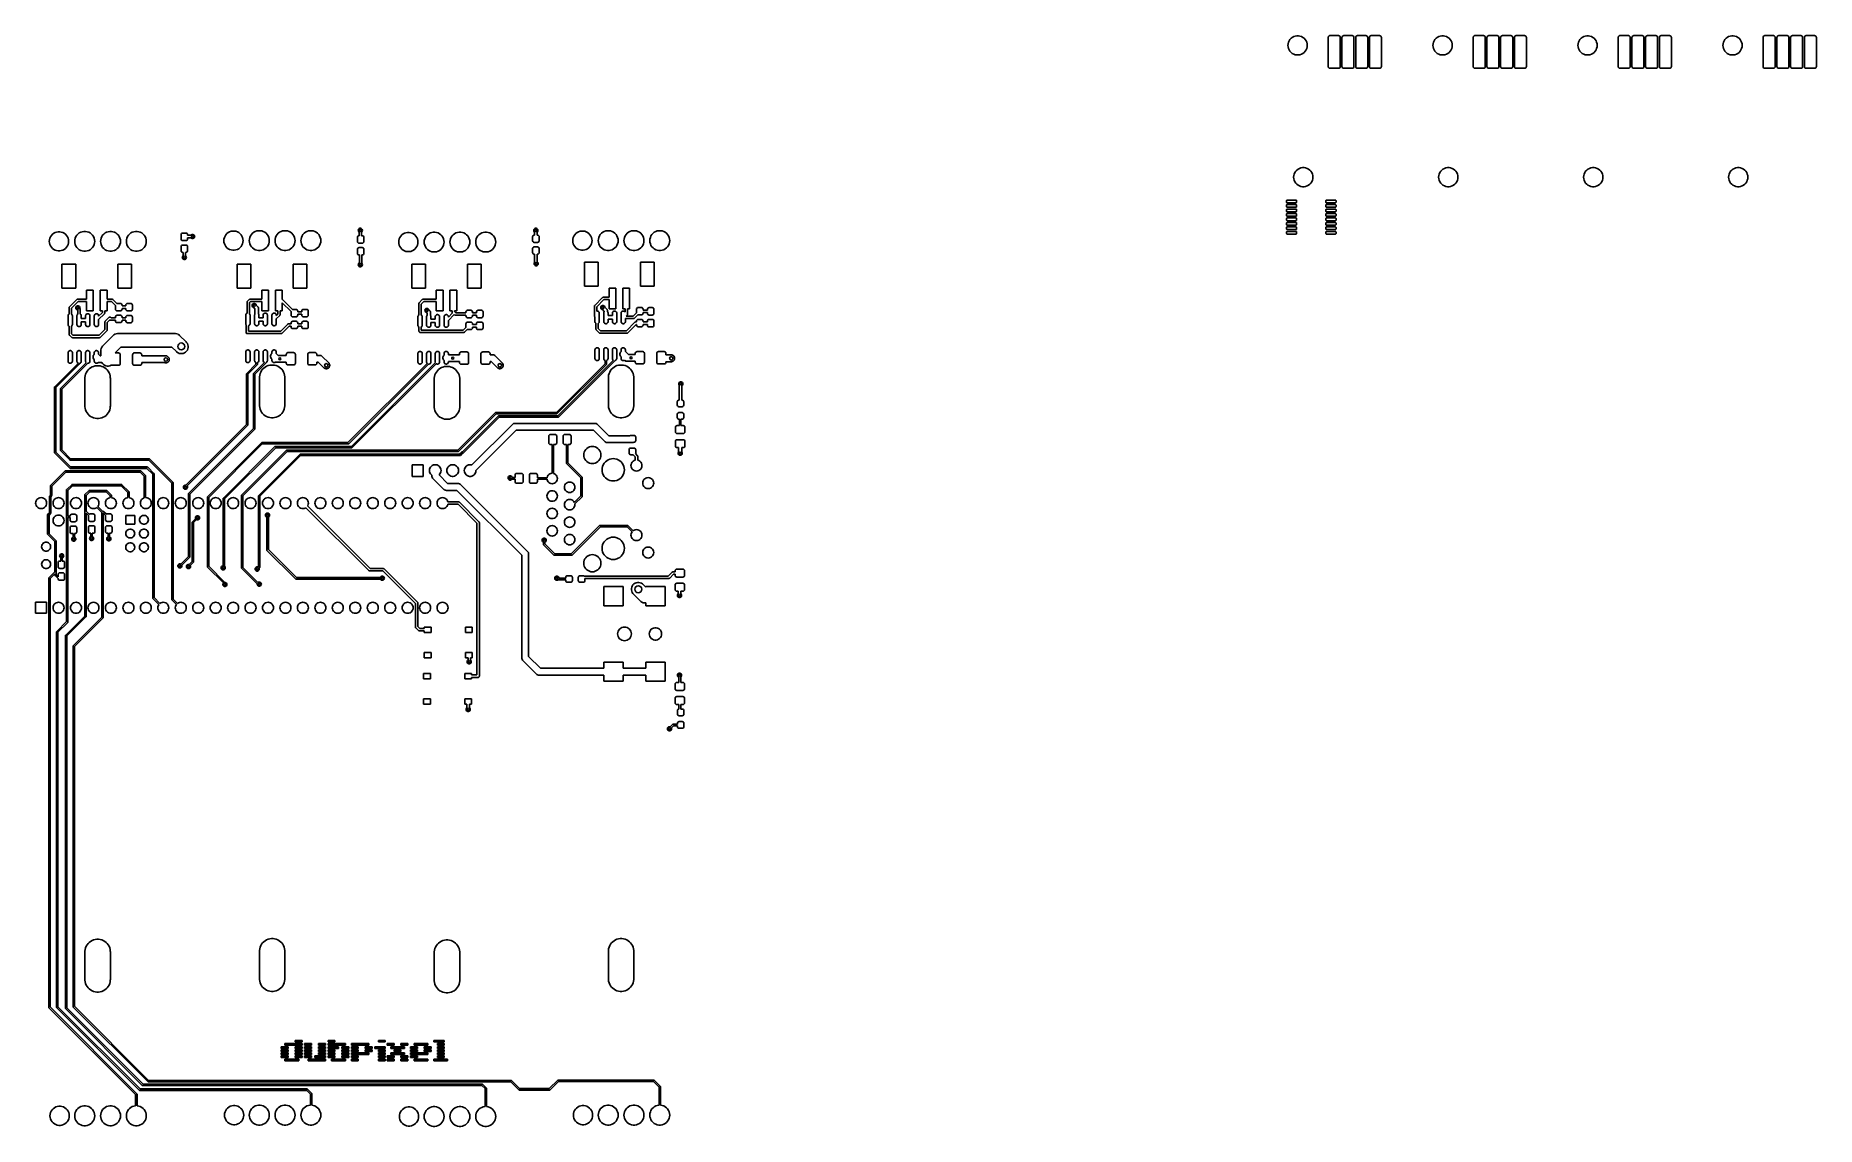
# Model space of a CAD drawing. Extents: x 281 to 540, y -238 to -79.
import ezdxf

# ---------------------------------------------------------------- set-up
doc = ezdxf.new("R2010")
doc.units = 0
doc.layers.add('BLACK', color=7, linetype='CONTINUOUS')

msp = doc.modelspace()

# ---------------------------------------------------------------- linework, layer by layer
at = {"layer": 'BLACK', "linetype": 'CONTINUOUS'}
for p, q in [((463.061288, -80.135), (463.080382, -79.904568)), ((463.080382, -80.365432), (463.061288, -80.135)), ((463.080382, -79.904568), (463.137144, -79.680421)), ((463.137144, -79.680421), (463.230025, -79.468674)), ((463.230025, -79.468674), (463.356491, -79.275102)), ((463.356491, -79.275102), (463.513094, -79.104987)), ((463.513094, -79.104987), (463.695561, -78.962967)), ((463.695561, -78.962967), (463.898914, -78.852917)), ((463.898914, -78.852917), (464.117608, -78.77784)), ((464.117608, -78.77784), (464.345677, -78.739782)), ((464.345677, -78.739782), (464.576899, -78.739782)), ((464.576899, -78.739782), (464.804968, -78.77784)), ((464.804968, -78.77784), (465.023662, -78.852917)), ((465.023662, -78.852917), (465.227015, -78.962967)), ((465.227015, -78.962967), (465.409482, -79.104987)), ((465.409482, -79.104987), (465.566085, -79.275102)), ((465.566085, -79.275102), (465.692551, -79.468674)), ((465.692551, -79.468674), (465.785432, -79.680421)), ((465.785432, -79.680421), (465.842194, -79.904568)), ((465.842194, -79.904568), (465.861288, -80.135)), ((465.861288, -80.135), (465.842194, -80.365432)), ((468.914716, -78.9725), (468.934698, -78.872046)), ((468.914716, -83.1975), (468.914716, -78.9725)), ((468.934698, -78.872046), (468.9916, -78.786884)), ((468.9916, -78.786884), (469.076762, -78.729982)), ((469.076762, -78.729982), (469.177216, -78.71)), ((469.177216, -78.71), (470.402216, -78.71)), ((470.402216, -78.71), (470.50267, -78.729982)), ((470.50267, -78.729982), (470.587832, -78.786884)), ((470.587832, -78.786884), (470.644734, -78.872046)), ((470.644734, -78.872046), (470.664716, -78.9725)), ((470.664716, -78.9725), (470.664716, -83.1975)), ((470.914716, -78.9725), (470.934698, -78.872046)), ((470.914716, -83.1975), (470.914716, -78.9725)), ((470.934698, -78.872046), (470.9916, -78.786884)), ((470.9916, -78.786884), (471.076762, -78.729982)), ((471.076762, -78.729982), (471.177216, -78.71)), ((471.177216, -78.71), (472.402216, -78.71)), ((472.402216, -78.71), (472.50267, -78.729982)), ((472.50267, -78.729982), (472.587832, -78.786884)), ((472.587832, -78.786884), (472.644734, -78.872046)), ((472.644734, -78.872046), (472.664716, -78.9725)), ((472.664716, -78.9725), (472.664716, -83.1975)), ((472.914716, -78.9725), (472.934698, -78.872046)), ((472.914716, -83.1975), (472.914716, -78.9725)), ((472.934698, -78.872046), (472.9916, -78.786884)), ((472.9916, -78.786884), (473.076762, -78.729982)), ((473.076762, -78.729982), (473.177216, -78.71)), ((473.177216, -78.71), (474.402216, -78.71)), ((474.402216, -78.71), (474.50267, -78.729982)), ((474.50267, -78.729982), (474.587832, -78.786884)), ((474.587832, -78.786884), (474.644734, -78.872046)), ((474.644734, -78.872046), (474.664716, -78.9725)), ((474.664716, -78.9725), (474.664716, -83.1975)), ((474.914716, -78.9725), (474.934698, -78.872046)), ((474.914716, -83.1975), (474.914716, -78.9725)), ((474.934698, -78.872046), (474.9916, -78.786884)), ((474.9916, -78.786884), (475.076762, -78.729982)), ((475.076762, -78.729982), (475.177216, -78.71)), ((475.177216, -78.71), (476.402216, -78.71)), ((476.402216, -78.71), (476.50267, -78.729982)), ((476.50267, -78.729982), (476.587832, -78.786884)), ((476.587832, -78.786884), (476.644734, -78.872046)), ((476.644734, -78.872046), (476.664716, -78.9725)), ((476.664716, -78.9725), (476.664716, -83.1975)), ((484.159716, -80.135), (484.17881, -79.904568)), ((484.17881, -80.365432), (484.159716, -80.135)), ((484.17881, -79.904568), (484.235572, -79.680421)), ((484.235572, -79.680421), (484.328453, -79.468674)), ((484.328453, -79.468674), (484.454919, -79.275102)), ((484.454919, -79.275102), (484.611522, -79.104987)), ((484.611522, -79.104987), (484.793989, -78.962967)), ((484.793989, -78.962967), (484.997342, -78.852917)), ((484.997342, -78.852917), (485.216036, -78.77784)), ((485.216036, -78.77784), (485.444105, -78.739782)), ((485.444105, -78.739782), (485.675327, -78.739782)), ((485.675327, -78.739782), (485.903396, -78.77784)), ((485.903396, -78.77784), (486.12209, -78.852917)), ((486.12209, -78.852917), (486.325443, -78.962967)), ((486.325443, -78.962967), (486.50791, -79.104987)), ((486.50791, -79.104987), (486.664513, -79.275102)), ((486.664513, -79.275102), (486.790979, -79.468674)), ((486.790979, -79.468674), (486.88386, -79.680421)), ((486.88386, -79.680421), (486.940622, -79.904568)), ((486.940622, -79.904568), (486.959716, -80.135)), ((486.959716, -80.135), (486.940622, -80.365432)), ((490.013144, -78.9725), (490.033126, -78.872046)), ((490.013144, -83.1975), (490.013144, -78.9725)), ((490.033126, -78.872046), (490.090028, -78.786884)), ((490.090028, -78.786884), (490.17519, -78.729982)), ((490.17519, -78.729982), (490.275644, -78.71)), ((490.275644, -78.71), (491.500644, -78.71)), ((491.500644, -78.71), (491.601098, -78.729982)), ((491.601098, -78.729982), (491.68626, -78.786884)), ((491.68626, -78.786884), (491.743162, -78.872046)), ((491.743162, -78.872046), (491.763144, -78.9725)), ((491.763144, -78.9725), (491.763144, -83.1975)), ((492.013144, -78.9725), (492.033126, -78.872046)), ((492.013144, -83.1975), (492.013144, -78.9725)), ((492.033126, -78.872046), (492.090028, -78.786884)), ((492.090028, -78.786884), (492.17519, -78.729982)), ((492.17519, -78.729982), (492.275644, -78.71)), ((492.275644, -78.71), (493.500644, -78.71)), ((493.500644, -78.71), (493.601098, -78.729982)), ((493.601098, -78.729982), (493.68626, -78.786884)), ((493.68626, -78.786884), (493.743162, -78.872046)), ((493.743162, -78.872046), (493.763144, -78.9725)), ((493.763144, -78.9725), (493.763144, -83.1975)), ((494.013144, -78.9725), (494.033126, -78.872046)), ((494.013144, -83.1975), (494.013144, -78.9725)), ((494.033126, -78.872046), (494.090028, -78.786884)), ((494.090028, -78.786884), (494.17519, -78.729982)), ((494.17519, -78.729982), (494.275644, -78.71)), ((494.275644, -78.71), (495.500644, -78.71)), ((495.500644, -78.71), (495.601098, -78.729982)), ((495.601098, -78.729982), (495.68626, -78.786884)), ((495.68626, -78.786884), (495.743162, -78.872046)), ((495.743162, -78.872046), (495.763144, -78.9725)), ((495.763144, -78.9725), (495.763144, -83.1975)), ((496.013144, -78.9725), (496.033126, -78.872046)), ((496.013144, -83.1975), (496.013144, -78.9725)), ((496.033126, -78.872046), (496.090028, -78.786884)), ((496.090028, -78.786884), (496.17519, -78.729982)), ((496.17519, -78.729982), (496.275644, -78.71)), ((496.275644, -78.71), (497.500644, -78.71)), ((497.500644, -78.71), (497.601098, -78.729982)), ((497.601098, -78.729982), (497.68626, -78.786884)), ((497.68626, -78.786884), (497.743162, -78.872046)), ((497.743162, -78.872046), (497.763144, -78.9725)), ((497.763144, -78.9725), (497.763144, -83.1975)), ((505.258144, -80.135), (505.277238, -79.904568)), ((505.277238, -80.365432), (505.258144, -80.135)), ((505.277238, -79.904568), (505.334, -79.680421)), ((505.334, -79.680421), (505.426881, -79.468674)), ((505.426881, -79.468674), (505.553347, -79.275102)), ((505.553347, -79.275102), (505.70995, -79.104987)), ((505.70995, -79.104987), (505.892417, -78.962967)), ((505.892417, -78.962967), (506.09577, -78.852917)), ((506.09577, -78.852917), (506.314464, -78.77784)), ((506.314464, -78.77784), (506.542533, -78.739782)), ((506.542533, -78.739782), (506.773755, -78.739782)), ((506.773755, -78.739782), (507.001824, -78.77784)), ((507.001824, -78.77784), (507.220518, -78.852917)), ((507.220518, -78.852917), (507.423871, -78.962967)), ((507.423871, -78.962967), (507.606338, -79.104987)), ((507.606338, -79.104987), (507.762941, -79.275102)), ((507.762941, -79.275102), (507.889407, -79.468674)), ((507.889407, -79.468674), (507.982288, -79.680421)), ((507.982288, -79.680421), (508.03905, -79.904568)), ((508.03905, -79.904568), (508.058144, -80.135)), ((508.058144, -80.135), (508.03905, -80.365432)), ((511.111572, -78.9725), (511.131554, -78.872046)), ((511.111572, -83.1975), (511.111572, -78.9725)), ((511.131554, -78.872046), (511.188456, -78.786884)), ((511.188456, -78.786884), (511.273618, -78.729982)), ((511.273618, -78.729982), (511.374072, -78.71)), ((511.374072, -78.71), (512.599072, -78.71)), ((512.599072, -78.71), (512.699526, -78.729982)), ((512.699526, -78.729982), (512.784688, -78.786884)), ((512.784688, -78.786884), (512.84159, -78.872046)), ((512.84159, -78.872046), (512.861572, -78.9725)), ((512.861572, -78.9725), (512.861572, -83.1975)), ((513.111572, -78.9725), (513.131554, -78.872046)), ((513.111572, -83.1975), (513.111572, -78.9725)), ((513.131554, -78.872046), (513.188456, -78.786884)), ((513.188456, -78.786884), (513.273618, -78.729982)), ((513.273618, -78.729982), (513.374072, -78.71)), ((513.374072, -78.71), (514.599072, -78.71)), ((514.599072, -78.71), (514.699526, -78.729982)), ((514.699526, -78.729982), (514.784688, -78.786884)), ((514.784688, -78.786884), (514.84159, -78.872046)), ((514.84159, -78.872046), (514.861572, -78.9725)), ((514.861572, -78.9725), (514.861572, -83.1975)), ((515.111572, -78.9725), (515.131554, -78.872046)), ((515.111572, -83.1975), (515.111572, -78.9725)), ((515.131554, -78.872046), (515.188456, -78.786884)), ((515.188456, -78.786884), (515.273618, -78.729982)), ((515.273618, -78.729982), (515.374072, -78.71)), ((515.374072, -78.71), (516.599072, -78.71)), ((516.599072, -78.71), (516.699526, -78.729982)), ((516.699526, -78.729982), (516.784688, -78.786884)), ((516.784688, -78.786884), (516.84159, -78.872046)), ((516.84159, -78.872046), (516.861572, -78.9725)), ((516.861572, -78.9725), (516.861572, -83.1975)), ((517.111572, -78.9725), (517.131554, -78.872046)), ((517.111572, -83.1975), (517.111572, -78.9725)), ((517.131554, -78.872046), (517.188456, -78.786884)), ((517.188456, -78.786884), (517.273618, -78.729982)), ((517.273618, -78.729982), (517.374072, -78.71)), ((517.374072, -78.71), (518.599072, -78.71)), ((518.599072, -78.71), (518.699526, -78.729982)), ((518.699526, -78.729982), (518.784688, -78.786884)), ((518.784688, -78.786884), (518.84159, -78.872046)), ((518.84159, -78.872046), (518.861572, -78.9725)), ((518.861572, -78.9725), (518.861572, -83.1975)), ((526.356572, -80.135), (526.375666, -79.904568)), ((526.375666, -80.365432), (526.356572, -80.135)), ((526.375666, -79.904568), (526.432428, -79.680421)), ((526.432428, -79.680421), (526.525309, -79.468674)), ((526.525309, -79.468674), (526.651775, -79.275102)), ((526.651775, -79.275102), (526.808378, -79.104987)), ((526.808378, -79.104987), (526.990845, -78.962967)), ((526.990845, -78.962967), (527.194198, -78.852917)), ((527.194198, -78.852917), (527.412892, -78.77784)), ((527.412892, -78.77784), (527.640961, -78.739782)), ((527.640961, -78.739782), (527.872183, -78.739782)), ((527.872183, -78.739782), (528.100252, -78.77784)), ((528.100252, -78.77784), (528.318946, -78.852917)), ((528.318946, -78.852917), (528.522299, -78.962967)), ((528.522299, -78.962967), (528.704766, -79.104987)), ((528.704766, -79.104987), (528.861369, -79.275102)), ((528.861369, -79.275102), (528.987835, -79.468674)), ((528.987835, -79.468674), (529.080716, -79.680421)), ((529.080716, -79.680421), (529.137478, -79.904568)), ((529.137478, -79.904568), (529.156572, -80.135)), ((529.156572, -80.135), (529.137478, -80.365432)), ((532.21, -78.9725), (532.229982, -78.872046)), ((532.21, -83.1975), (532.21, -78.9725)), ((532.229982, -78.872046), (532.286884, -78.786884)), ((532.286884, -78.786884), (532.372046, -78.729982)), ((532.372046, -78.729982), (532.4725, -78.71)), ((532.4725, -78.71), (533.6975, -78.71)), ((533.6975, -78.71), (533.797954, -78.729982)), ((533.797954, -78.729982), (533.883116, -78.786884)), ((533.883116, -78.786884), (533.940018, -78.872046)), ((533.940018, -78.872046), (533.96, -78.9725)), ((533.96, -78.9725), (533.96, -83.1975)), ((534.21, -78.9725), (534.229982, -78.872046)), ((534.21, -83.1975), (534.21, -78.9725)), ((534.229982, -78.872046), (534.286884, -78.786884)), ((534.286884, -78.786884), (534.372046, -78.729982)), ((534.372046, -78.729982), (534.4725, -78.71)), ((534.4725, -78.71), (535.6975, -78.71)), ((535.6975, -78.71), (535.797954, -78.729982)), ((535.797954, -78.729982), (535.883116, -78.786884)), ((535.883116, -78.786884), (535.940018, -78.872046)), ((535.940018, -78.872046), (535.96, -78.9725)), ((535.96, -78.9725), (535.96, -83.1975)), ((536.21, -78.9725), (536.229982, -78.872046)), ((536.21, -83.1975), (536.21, -78.9725)), ((536.229982, -78.872046), (536.286884, -78.786884)), ((536.286884, -78.786884), (536.372046, -78.729982)), ((536.372046, -78.729982), (536.4725, -78.71)), ((536.4725, -78.71), (537.6975, -78.71)), ((537.6975, -78.71), (537.797954, -78.729982)), ((537.797954, -78.729982), (537.883116, -78.786884)), ((537.883116, -78.786884), (537.940018, -78.872046)), ((537.940018, -78.872046), (537.96, -78.9725)), ((537.96, -78.9725), (537.96, -83.1975)), ((538.21, -78.9725), (538.229982, -78.872046)), ((538.21, -83.1975), (538.21, -78.9725)), ((538.229982, -78.872046), (538.286884, -78.786884)), ((538.286884, -78.786884), (538.372046, -78.729982)), ((538.372046, -78.729982), (538.4725, -78.71)), ((538.4725, -78.71), (539.6975, -78.71)), ((539.6975, -78.71), (539.797954, -78.729982)), ((539.797954, -78.729982), (539.883116, -78.786884)), ((539.883116, -78.786884), (539.940018, -78.872046)), ((539.940018, -78.872046), (539.96, -78.9725)), ((539.96, -78.9725), (539.96, -83.1975)), ((463.137144, -80.589579), (463.080382, -80.365432)), ((463.230025, -80.801326), (463.137144, -80.589579)), ((463.356491, -80.994898), (463.230025, -80.801326)), ((463.513094, -81.165013), (463.356491, -80.994898)), ((463.695561, -81.307033), (463.513094, -81.165013)), ((463.898914, -81.417083), (463.695561, -81.307033)), ((464.117608, -81.49216), (463.898914, -81.417083)), ((464.345677, -81.530218), (464.117608, -81.49216)), ((464.576899, -81.530218), (464.345677, -81.530218)), ((464.804968, -81.49216), (464.576899, -81.530218)), ((465.023662, -81.417083), (464.804968, -81.49216)), ((465.227015, -81.307033), (465.023662, -81.417083)), ((465.409482, -81.165013), (465.227015, -81.307033)), ((465.566085, -80.994898), (465.409482, -81.165013)), ((465.692551, -80.801326), (465.566085, -80.994898)), ((465.785432, -80.589579), (465.692551, -80.801326)), ((465.842194, -80.365432), (465.785432, -80.589579)), ((484.235572, -80.589579), (484.17881, -80.365432)), ((484.328453, -80.801326), (484.235572, -80.589579)), ((484.454919, -80.994898), (484.328453, -80.801326)), ((484.611522, -81.165013), (484.454919, -80.994898)), ((484.793989, -81.307033), (484.611522, -81.165013)), ((484.997342, -81.417083), (484.793989, -81.307033)), ((485.216036, -81.49216), (484.997342, -81.417083)), ((485.444105, -81.530218), (485.216036, -81.49216)), ((485.675327, -81.530218), (485.444105, -81.530218)), ((485.903396, -81.49216), (485.675327, -81.530218)), ((486.12209, -81.417083), (485.903396, -81.49216)), ((486.325443, -81.307033), (486.12209, -81.417083)), ((486.50791, -81.165013), (486.325443, -81.307033)), ((486.664513, -80.994898), (486.50791, -81.165013)), ((486.790979, -80.801326), (486.664513, -80.994898)), ((486.88386, -80.589579), (486.790979, -80.801326)), ((486.940622, -80.365432), (486.88386, -80.589579)), ((505.334, -80.589579), (505.277238, -80.365432)), ((505.426881, -80.801326), (505.334, -80.589579)), ((505.553347, -80.994898), (505.426881, -80.801326)), ((505.70995, -81.165013), (505.553347, -80.994898)), ((505.892417, -81.307033), (505.70995, -81.165013)), ((506.09577, -81.417083), (505.892417, -81.307033)), ((506.314464, -81.49216), (506.09577, -81.417083)), ((506.542533, -81.530218), (506.314464, -81.49216)), ((506.773755, -81.530218), (506.542533, -81.530218)), ((507.001824, -81.49216), (506.773755, -81.530218)), ((507.220518, -81.417083), (507.001824, -81.49216)), ((507.423871, -81.307033), (507.220518, -81.417083)), ((507.606338, -81.165013), (507.423871, -81.307033)), ((507.762941, -80.994898), (507.606338, -81.165013)), ((507.889407, -80.801326), (507.762941, -80.994898)), ((507.982288, -80.589579), (507.889407, -80.801326)), ((508.03905, -80.365432), (507.982288, -80.589579)), ((526.432428, -80.589579), (526.375666, -80.365432)), ((526.525309, -80.801326), (526.432428, -80.589579)), ((526.651775, -80.994898), (526.525309, -80.801326)), ((526.808378, -81.165013), (526.651775, -80.994898)), ((526.990845, -81.307033), (526.808378, -81.165013)), ((527.194198, -81.417083), (526.990845, -81.307033)), ((527.412892, -81.49216), (527.194198, -81.417083)), ((527.640961, -81.530218), (527.412892, -81.49216)), ((527.872183, -81.530218), (527.640961, -81.530218)), ((528.100252, -81.49216), (527.872183, -81.530218)), ((528.318946, -81.417083), (528.100252, -81.49216)), ((528.522299, -81.307033), (528.318946, -81.417083)), ((528.704766, -81.165013), (528.522299, -81.307033)), ((528.861369, -80.994898), (528.704766, -81.165013)), ((528.987835, -80.801326), (528.861369, -80.994898)), ((529.080716, -80.589579), (528.987835, -80.801326)), ((529.137478, -80.365432), (529.080716, -80.589579)), ((468.934698, -83.297954), (468.914716, -83.1975)), ((468.9916, -83.383116), (468.934698, -83.297954)), ((469.076762, -83.440018), (468.9916, -83.383116)), ((469.177216, -83.46), (469.076762, -83.440018)), ((470.402216, -83.46), (469.177216, -83.46)), ((470.50267, -83.440018), (470.402216, -83.46)), ((470.587832, -83.383116), (470.50267, -83.440018)), ((470.644734, -83.297954), (470.587832, -83.383116)), ((470.664716, -83.1975), (470.644734, -83.297954)), ((470.934698, -83.297954), (470.914716, -83.1975)), ((470.9916, -83.383116), (470.934698, -83.297954)), ((471.076762, -83.440018), (470.9916, -83.383116)), ((471.177216, -83.46), (471.076762, -83.440018)), ((472.402216, -83.46), (471.177216, -83.46)), ((472.50267, -83.440018), (472.402216, -83.46)), ((472.587832, -83.383116), (472.50267, -83.440018)), ((472.644734, -83.297954), (472.587832, -83.383116)), ((472.664716, -83.1975), (472.644734, -83.297954)), ((472.934698, -83.297954), (472.914716, -83.1975)), ((472.9916, -83.383116), (472.934698, -83.297954)), ((473.076762, -83.440018), (472.9916, -83.383116)), ((473.177216, -83.46), (473.076762, -83.440018)), ((474.402216, -83.46), (473.177216, -83.46)), ((474.50267, -83.440018), (474.402216, -83.46)), ((474.587832, -83.383116), (474.50267, -83.440018)), ((474.644734, -83.297954), (474.587832, -83.383116)), ((474.664716, -83.1975), (474.644734, -83.297954)), ((474.934698, -83.297954), (474.914716, -83.1975)), ((474.9916, -83.383116), (474.934698, -83.297954)), ((475.076762, -83.440018), (474.9916, -83.383116)), ((475.177216, -83.46), (475.076762, -83.440018)), ((476.402216, -83.46), (475.177216, -83.46)), ((476.50267, -83.440018), (476.402216, -83.46)), ((476.587832, -83.383116), (476.50267, -83.440018)), ((476.644734, -83.297954), (476.587832, -83.383116)), ((476.664716, -83.1975), (476.644734, -83.297954)), ((490.033126, -83.297954), (490.013144, -83.1975)), ((490.090028, -83.383116), (490.033126, -83.297954)), ((490.17519, -83.440018), (490.090028, -83.383116)), ((490.275644, -83.46), (490.17519, -83.440018)), ((491.500644, -83.46), (490.275644, -83.46)), ((491.601098, -83.440018), (491.500644, -83.46)), ((491.68626, -83.383116), (491.601098, -83.440018)), ((491.743162, -83.297954), (491.68626, -83.383116)), ((491.763144, -83.1975), (491.743162, -83.297954)), ((492.033126, -83.297954), (492.013144, -83.1975)), ((492.090028, -83.383116), (492.033126, -83.297954)), ((492.17519, -83.440018), (492.090028, -83.383116)), ((492.275644, -83.46), (492.17519, -83.440018)), ((493.500644, -83.46), (492.275644, -83.46)), ((493.601098, -83.440018), (493.500644, -83.46)), ((493.68626, -83.383116), (493.601098, -83.440018)), ((493.743162, -83.297954), (493.68626, -83.383116)), ((493.763144, -83.1975), (493.743162, -83.297954)), ((494.033126, -83.297954), (494.013144, -83.1975)), ((494.090028, -83.383116), (494.033126, -83.297954)), ((494.17519, -83.440018), (494.090028, -83.383116)), ((494.275644, -83.46), (494.17519, -83.440018)), ((495.500644, -83.46), (494.275644, -83.46)), ((495.601098, -83.440018), (495.500644, -83.46)), ((495.68626, -83.383116), (495.601098, -83.440018)), ((495.743162, -83.297954), (495.68626, -83.383116)), ((495.763144, -83.1975), (495.743162, -83.297954)), ((496.033126, -83.297954), (496.013144, -83.1975)), ((496.090028, -83.383116), (496.033126, -83.297954)), ((496.17519, -83.440018), (496.090028, -83.383116)), ((496.275644, -83.46), (496.17519, -83.440018)), ((497.500644, -83.46), (496.275644, -83.46)), ((497.601098, -83.440018), (497.500644, -83.46)), ((497.68626, -83.383116), (497.601098, -83.440018)), ((497.743162, -83.297954), (497.68626, -83.383116)), ((497.763144, -83.1975), (497.743162, -83.297954)), ((511.131554, -83.297954), (511.111572, -83.1975)), ((511.188456, -83.383116), (511.131554, -83.297954)), ((511.273618, -83.440018), (511.188456, -83.383116)), ((511.374072, -83.46), (511.273618, -83.440018)), ((512.599072, -83.46), (511.374072, -83.46)), ((512.699526, -83.440018), (512.599072, -83.46)), ((512.784688, -83.383116), (512.699526, -83.440018)), ((512.84159, -83.297954), (512.784688, -83.383116)), ((512.861572, -83.1975), (512.84159, -83.297954)), ((513.131554, -83.297954), (513.111572, -83.1975)), ((513.188456, -83.383116), (513.131554, -83.297954)), ((513.273618, -83.440018), (513.188456, -83.383116)), ((513.374072, -83.46), (513.273618, -83.440018)), ((514.599072, -83.46), (513.374072, -83.46)), ((514.699526, -83.440018), (514.599072, -83.46)), ((514.784688, -83.383116), (514.699526, -83.440018)), ((514.84159, -83.297954), (514.784688, -83.383116)), ((514.861572, -83.1975), (514.84159, -83.297954)), ((515.131554, -83.297954), (515.111572, -83.1975)), ((515.188456, -83.383116), (515.131554, -83.297954)), ((515.273618, -83.440018), (515.188456, -83.383116)), ((515.374072, -83.46), (515.273618, -83.440018)), ((516.599072, -83.46), (515.374072, -83.46)), ((516.699526, -83.440018), (516.599072, -83.46)), ((516.784688, -83.383116), (516.699526, -83.440018)), ((516.84159, -83.297954), (516.784688, -83.383116)), ((516.861572, -83.1975), (516.84159, -83.297954)), ((517.131554, -83.297954), (517.111572, -83.1975)), ((517.188456, -83.383116), (517.131554, -83.297954)), ((517.273618, -83.440018), (517.188456, -83.383116)), ((517.374072, -83.46), (517.273618, -83.440018)), ((518.599072, -83.46), (517.374072, -83.46)), ((518.699526, -83.440018), (518.599072, -83.46)), ((518.784688, -83.383116), (518.699526, -83.440018)), ((518.84159, -83.297954), (518.784688, -83.383116)), ((518.861572, -83.1975), (518.84159, -83.297954)), ((532.229982, -83.297954), (532.21, -83.1975)), ((532.286884, -83.383116), (532.229982, -83.297954)), ((532.372046, -83.440018), (532.286884, -83.383116)), ((532.4725, -83.46), (532.372046, -83.440018)), ((533.6975, -83.46), (532.4725, -83.46)), ((533.797954, -83.440018), (533.6975, -83.46)), ((533.883116, -83.383116), (533.797954, -83.440018)), ((533.940018, -83.297954), (533.883116, -83.383116)), ((533.96, -83.1975), (533.940018, -83.297954)), ((534.229982, -83.297954), (534.21, -83.1975)), ((534.286884, -83.383116), (534.229982, -83.297954)), ((534.372046, -83.440018), (534.286884, -83.383116)), ((534.4725, -83.46), (534.372046, -83.440018)), ((535.6975, -83.46), (534.4725, -83.46)), ((535.797954, -83.440018), (535.6975, -83.46)), ((535.883116, -83.383116), (535.797954, -83.440018)), ((535.940018, -83.297954), (535.883116, -83.383116)), ((535.96, -83.1975), (535.940018, -83.297954)), ((536.229982, -83.297954), (536.21, -83.1975)), ((536.286884, -83.383116), (536.229982, -83.297954)), ((536.372046, -83.440018), (536.286884, -83.383116)), ((536.4725, -83.46), (536.372046, -83.440018)), ((537.6975, -83.46), (536.4725, -83.46)), ((537.797954, -83.440018), (537.6975, -83.46)), ((537.883116, -83.383116), (537.797954, -83.440018)), ((537.940018, -83.297954), (537.883116, -83.383116)), ((537.96, -83.1975), (537.940018, -83.297954)), ((538.229982, -83.297954), (538.21, -83.1975)), ((538.286884, -83.383116), (538.229982, -83.297954)), ((538.372046, -83.440018), (538.286884, -83.383116)), ((538.4725, -83.46), (538.372046, -83.440018)), ((539.6975, -83.46), (538.4725, -83.46)), ((539.797954, -83.440018), (539.6975, -83.46)), ((539.883116, -83.383116), (539.797954, -83.440018)), ((539.940018, -83.297954), (539.883116, -83.383116)), ((539.96, -83.1975), (539.940018, -83.297954)), ((464.058453, -98.650793), (464.184919, -98.457221)), ((464.184919, -98.457221), (464.341522, -98.287106)), ((464.341522, -98.287106), (464.523989, -98.145086)), ((464.523989, -98.145086), (464.727342, -98.035036)), ((464.727342, -98.035036), (464.946036, -97.959959)), ((464.946036, -97.959959), (465.174105, -97.921901)), ((465.174105, -97.921901), (465.405327, -97.921901)), ((465.405327, -97.921901), (465.633396, -97.959959)), ((465.633396, -97.959959), (465.85209, -98.035036)), ((465.85209, -98.035036), (466.055443, -98.145086)), ((466.055443, -98.145086), (466.23791, -98.287106)), ((466.23791, -98.287106), (466.394513, -98.457221)), ((466.394513, -98.457221), (466.520979, -98.650793)), ((485.156881, -98.650793), (485.283347, -98.457221)), ((485.283347, -98.457221), (485.43995, -98.287106)), ((485.43995, -98.287106), (485.622417, -98.145086)), ((485.622417, -98.145086), (485.82577, -98.035036)), ((485.82577, -98.035036), (486.044464, -97.959959)), ((486.044464, -97.959959), (486.272533, -97.921901)), ((486.272533, -97.921901), (486.503755, -97.921901)), ((486.503755, -97.921901), (486.731824, -97.959959)), ((486.731824, -97.959959), (486.950518, -98.035036)), ((486.950518, -98.035036), (487.153871, -98.145086)), ((487.153871, -98.145086), (487.336338, -98.287106)), ((487.336338, -98.287106), (487.492941, -98.457221)), ((487.492941, -98.457221), (487.619407, -98.650793)), ((506.255309, -98.650793), (506.381775, -98.457221)), ((506.381775, -98.457221), (506.538378, -98.287106)), ((506.538378, -98.287106), (506.720845, -98.145086)), ((506.720845, -98.145086), (506.924198, -98.035036)), ((506.924198, -98.035036), (507.142892, -97.959959)), ((507.142892, -97.959959), (507.370961, -97.921901)), ((507.370961, -97.921901), (507.602183, -97.921901)), ((507.602183, -97.921901), (507.830252, -97.959959)), ((507.830252, -97.959959), (508.048946, -98.035036)), ((508.048946, -98.035036), (508.252299, -98.145086)), ((508.252299, -98.145086), (508.434766, -98.287106)), ((508.434766, -98.287106), (508.591369, -98.457221)), ((508.591369, -98.457221), (508.717835, -98.650793)), ((527.353737, -98.650793), (527.480203, -98.457221)), ((527.480203, -98.457221), (527.636806, -98.287106)), ((527.636806, -98.287106), (527.819273, -98.145086)), ((527.819273, -98.145086), (528.022626, -98.035036)), ((528.022626, -98.035036), (528.24132, -97.959959)), ((528.24132, -97.959959), (528.469389, -97.921901)), ((528.469389, -97.921901), (528.700611, -97.921901)), ((528.700611, -97.921901), (528.92868, -97.959959)), ((528.92868, -97.959959), (529.147374, -98.035036)), ((529.147374, -98.035036), (529.350727, -98.145086)), ((529.350727, -98.145086), (529.533194, -98.287106)), ((529.533194, -98.287106), (529.689797, -98.457221)), ((529.689797, -98.457221), (529.816263, -98.650793)), ((463.889716, -99.317119), (463.90881, -99.086687)), ((463.90881, -99.547551), (463.889716, -99.317119)), ((463.90881, -99.086687), (463.965572, -98.86254)), ((463.965572, -99.771698), (463.90881, -99.547551)), ((463.965572, -98.86254), (464.058453, -98.650793)), ((464.058453, -99.983445), (463.965572, -99.771698)), ((464.184919, -100.177017), (464.058453, -99.983445)), ((464.341522, -100.347132), (464.184919, -100.177017)), ((464.523989, -100.489152), (464.341522, -100.347132)), ((464.727342, -100.599202), (464.523989, -100.489152)), ((464.946036, -100.674279), (464.727342, -100.599202)), ((465.174105, -100.712337), (464.946036, -100.674279)), ((465.405327, -100.712337), (465.174105, -100.712337)), ((465.633396, -100.674279), (465.405327, -100.712337)), ((465.85209, -100.599202), (465.633396, -100.674279)), ((466.055443, -100.489152), (465.85209, -100.599202)), ((466.23791, -100.347132), (466.055443, -100.489152)), ((466.394513, -100.177017), (466.23791, -100.347132)), ((466.520979, -99.983445), (466.394513, -100.177017)), ((466.520979, -98.650793), (466.61386, -98.86254)), ((466.61386, -99.771698), (466.520979, -99.983445)), ((466.61386, -98.86254), (466.670622, -99.086687)), ((466.670622, -99.547551), (466.61386, -99.771698)), ((466.670622, -99.086687), (466.689716, -99.317119)), ((466.689716, -99.317119), (466.670622, -99.547551)), ((484.988144, -99.317119), (485.007238, -99.086687)), ((485.007238, -99.547551), (484.988144, -99.317119)), ((485.007238, -99.086687), (485.064, -98.86254)), ((485.064, -99.771698), (485.007238, -99.547551)), ((485.064, -98.86254), (485.156881, -98.650793)), ((485.156881, -99.983445), (485.064, -99.771698)), ((485.283347, -100.177017), (485.156881, -99.983445)), ((485.43995, -100.347132), (485.283347, -100.177017)), ((485.622417, -100.489152), (485.43995, -100.347132)), ((485.82577, -100.599202), (485.622417, -100.489152)), ((486.044464, -100.674279), (485.82577, -100.599202)), ((486.272533, -100.712337), (486.044464, -100.674279)), ((486.503755, -100.712337), (486.272533, -100.712337)), ((486.731824, -100.674279), (486.503755, -100.712337)), ((486.950518, -100.599202), (486.731824, -100.674279)), ((487.153871, -100.489152), (486.950518, -100.599202)), ((487.336338, -100.347132), (487.153871, -100.489152)), ((487.492941, -100.177017), (487.336338, -100.347132)), ((487.619407, -99.983445), (487.492941, -100.177017)), ((487.619407, -98.650793), (487.712288, -98.86254)), ((487.712288, -99.771698), (487.619407, -99.983445)), ((487.712288, -98.86254), (487.76905, -99.086687)), ((487.76905, -99.547551), (487.712288, -99.771698)), ((487.76905, -99.086687), (487.788144, -99.317119)), ((487.788144, -99.317119), (487.76905, -99.547551)), ((506.086572, -99.317119), (506.105666, -99.086687)), ((506.105666, -99.547551), (506.086572, -99.317119)), ((506.105666, -99.086687), (506.162428, -98.86254)), ((506.162428, -99.771698), (506.105666, -99.547551)), ((506.162428, -98.86254), (506.255309, -98.650793)), ((506.255309, -99.983445), (506.162428, -99.771698)), ((506.381775, -100.177017), (506.255309, -99.983445)), ((506.538378, -100.347132), (506.381775, -100.177017)), ((506.720845, -100.489152), (506.538378, -100.347132)), ((506.924198, -100.599202), (506.720845, -100.489152)), ((507.142892, -100.674279), (506.924198, -100.599202)), ((507.370961, -100.712337), (507.142892, -100.674279)), ((507.602183, -100.712337), (507.370961, -100.712337)), ((507.830252, -100.674279), (507.602183, -100.712337)), ((508.048946, -100.599202), (507.830252, -100.674279)), ((508.252299, -100.489152), (508.048946, -100.599202)), ((508.434766, -100.347132), (508.252299, -100.489152)), ((508.591369, -100.177017), (508.434766, -100.347132)), ((508.717835, -99.983445), (508.591369, -100.177017)), ((508.717835, -98.650793), (508.810716, -98.86254)), ((508.810716, -99.771698), (508.717835, -99.983445)), ((508.810716, -98.86254), (508.867478, -99.086687)), ((508.867478, -99.547551), (508.810716, -99.771698)), ((508.867478, -99.086687), (508.886572, -99.317119)), ((508.886572, -99.317119), (508.867478, -99.547551)), ((527.185, -99.317119), (527.204094, -99.086687)), ((527.204094, -99.547551), (527.185, -99.317119)), ((527.204094, -99.086687), (527.260856, -98.86254)), ((527.260856, -99.771698), (527.204094, -99.547551)), ((527.260856, -98.86254), (527.353737, -98.650793)), ((527.353737, -99.983445), (527.260856, -99.771698)), ((527.480203, -100.177017), (527.353737, -99.983445)), ((527.636806, -100.347132), (527.480203, -100.177017)), ((527.819273, -100.489152), (527.636806, -100.347132)), ((528.022626, -100.599202), (527.819273, -100.489152)), ((528.24132, -100.674279), (528.022626, -100.599202)), ((528.469389, -100.712337), (528.24132, -100.674279)), ((528.700611, -100.712337), (528.469389, -100.712337)), ((528.92868, -100.674279), (528.700611, -100.712337)), ((529.147374, -100.599202), (528.92868, -100.674279)), ((529.350727, -100.489152), (529.147374, -100.599202)), ((529.533194, -100.347132), (529.350727, -100.489152)), ((529.689797, -100.177017), (529.533194, -100.347132)), ((529.816263, -99.983445), (529.689797, -100.177017)), ((529.816263, -98.650793), (529.909144, -98.86254)), ((529.909144, -99.771698), (529.816263, -99.983445)), ((529.909144, -98.86254), (529.965906, -99.086687)), ((529.965906, -99.547551), (529.909144, -99.771698)), ((529.965906, -99.086687), (529.985, -99.317119)), ((529.985, -99.317119), (529.965906, -99.547551)), ((462.851288, -102.755001), (462.8589, -102.716733)), ((462.851288, -102.955001), (462.851288, -102.755001)), ((462.8589, -102.993269), (462.851288, -102.955001)), ((462.851288, -103.405001), (462.8589, -103.366733)), ((462.851288, -103.605001), (462.851288, -103.405001)), ((462.8589, -103.643269), (462.851288, -103.605001)), ((462.8589, -102.716733), (462.880577, -102.68429)), ((462.880577, -103.025712), (462.8589, -102.993269)), ((462.8589, -103.366733), (462.880577, -103.33429)), ((462.880577, -103.675712), (462.8589, -103.643269)), ((462.880577, -102.68429), (462.91302, -102.662613)), ((462.91302, -103.047389), (462.880577, -103.025712)), ((462.880577, -103.33429), (462.91302, -103.312613)), ((462.91302, -102.662613), (462.951288, -102.655001)), ((462.951288, -103.055001), (462.91302, -103.047389)), ((462.91302, -103.312613), (462.951288, -103.305001)), ((462.951288, -102.655001), (464.226288, -102.655001)), ((464.226288, -103.055001), (462.951288, -103.055001)), ((462.951288, -103.305001), (464.226288, -103.305001)), ((464.226288, -102.655001), (464.264556, -102.662613)), ((464.264556, -103.047389), (464.226288, -103.055001)), ((464.226288, -103.305001), (464.264556, -103.312613)), ((464.264556, -102.662613), (464.296999, -102.68429)), ((464.296999, -103.025712), (464.264556, -103.047389)), ((464.264556, -103.312613), (464.296999, -103.33429)), ((464.296999, -102.68429), (464.318676, -102.716733)), ((464.318676, -102.993269), (464.296999, -103.025712)), ((464.296999, -103.33429), (464.318676, -103.366733)), ((464.318676, -103.643269), (464.296999, -103.675712)), ((464.318676, -102.716733), (464.326288, -102.755001)), ((464.326288, -102.955001), (464.318676, -102.993269)), ((464.318676, -103.366733), (464.326288, -103.405001)), ((464.326288, -103.605001), (464.318676, -103.643269)), ((464.326288, -102.755001), (464.326288, -102.955001)), ((464.326288, -103.405001), (464.326288, -103.605001)), ((468.576288, -102.755001), (468.5839, -102.716733)), ((468.576288, -102.955001), (468.576288, -102.755001)), ((468.5839, -102.993269), (468.576288, -102.955001)), ((468.576288, -103.405001), (468.5839, -103.366733)), ((468.576288, -103.605001), (468.576288, -103.405001)), ((468.5839, -103.643269), (468.576288, -103.605001)), ((468.5839, -102.716733), (468.605577, -102.68429)), ((468.605577, -103.025712), (468.5839, -102.993269)), ((468.5839, -103.366733), (468.605577, -103.33429)), ((468.605577, -103.675712), (468.5839, -103.643269)), ((468.605577, -102.68429), (468.63802, -102.662613)), ((468.63802, -103.047389), (468.605577, -103.025712)), ((468.605577, -103.33429), (468.63802, -103.312613)), ((468.63802, -102.662613), (468.676288, -102.655001)), ((468.676288, -103.055001), (468.63802, -103.047389)), ((468.63802, -103.312613), (468.676288, -103.305001)), ((468.676288, -102.655001), (469.951288, -102.655001)), ((469.951288, -103.055001), (468.676288, -103.055001)), ((468.676288, -103.305001), (469.951288, -103.305001)), ((469.951288, -102.655001), (469.989556, -102.662613)), ((469.989556, -103.047389), (469.951288, -103.055001)), ((469.951288, -103.305001), (469.989556, -103.312613)), ((469.989556, -102.662613), (470.021999, -102.68429)), ((470.021999, -103.025712), (469.989556, -103.047389)), ((469.989556, -103.312613), (470.021999, -103.33429)), ((470.021999, -102.68429), (470.043676, -102.716733)), ((470.043676, -102.993269), (470.021999, -103.025712)), ((470.021999, -103.33429), (470.043676, -103.366733)), ((470.043676, -103.643269), (470.021999, -103.675712)), ((470.043676, -102.716733), (470.051288, -102.755001)), ((470.051288, -102.955001), (470.043676, -102.993269)), ((470.043676, -103.366733), (470.051288, -103.405001)), ((470.051288, -103.605001), (470.043676, -103.643269)), ((470.051288, -102.755001), (470.051288, -102.955001)), ((470.051288, -103.405001), (470.051288, -103.605001)), ((462.851288, -104.055001), (462.8589, -104.016733)), ((462.851288, -104.255001), (462.851288, -104.055001)), ((462.8589, -104.293269), (462.851288, -104.255001)), ((462.851288, -104.705001), (462.8589, -104.666733)), ((462.851288, -104.905001), (462.851288, -104.705001)), ((462.8589, -104.943269), (462.851288, -104.905001)), ((462.851288, -105.355001), (462.8589, -105.316733)), ((462.851288, -105.555001), (462.851288, -105.355001)), ((462.8589, -105.593269), (462.851288, -105.555001)), ((462.851288, -106.005001), (462.8589, -105.966733)), ((462.851288, -106.205001), (462.851288, -106.005001)), ((462.8589, -106.243269), (462.851288, -106.205001)), ((462.8589, -104.016733), (462.880577, -103.98429)), ((462.880577, -104.325712), (462.8589, -104.293269)), ((462.8589, -104.666733), (462.880577, -104.63429)), ((462.880577, -104.975712), (462.8589, -104.943269)), ((462.8589, -105.316733), (462.880577, -105.28429)), ((462.880577, -105.625712), (462.8589, -105.593269)), ((462.8589, -105.966733), (462.880577, -105.93429)), ((462.880577, -106.275712), (462.8589, -106.243269)), ((462.91302, -103.697389), (462.880577, -103.675712)), ((462.880577, -103.98429), (462.91302, -103.962613)), ((462.91302, -104.347389), (462.880577, -104.325712)), ((462.880577, -104.63429), (462.91302, -104.612613)), ((462.91302, -104.997389), (462.880577, -104.975712)), ((462.880577, -105.28429), (462.91302, -105.262613)), ((462.91302, -105.647389), (462.880577, -105.625712)), ((462.880577, -105.93429), (462.91302, -105.912613)), ((462.951288, -103.705001), (462.91302, -103.697389)), ((462.91302, -103.962613), (462.951288, -103.955001)), ((462.951288, -104.355001), (462.91302, -104.347389)), ((462.91302, -104.612613), (462.951288, -104.605001)), ((462.951288, -105.005001), (462.91302, -104.997389)), ((462.91302, -105.262613), (462.951288, -105.255001)), ((462.951288, -105.655001), (462.91302, -105.647389)), ((462.91302, -105.912613), (462.951288, -105.905001)), ((464.226288, -103.705001), (462.951288, -103.705001)), ((462.951288, -103.955001), (464.226288, -103.955001)), ((464.226288, -104.355001), (462.951288, -104.355001)), ((462.951288, -104.605001), (464.226288, -104.605001)), ((464.226288, -105.005001), (462.951288, -105.005001)), ((462.951288, -105.255001), (464.226288, -105.255001)), ((464.226288, -105.655001), (462.951288, -105.655001)), ((462.951288, -105.905001), (464.226288, -105.905001)), ((464.264556, -103.697389), (464.226288, -103.705001)), ((464.226288, -103.955001), (464.264556, -103.962613)), ((464.264556, -104.347389), (464.226288, -104.355001)), ((464.226288, -104.605001), (464.264556, -104.612613)), ((464.264556, -104.997389), (464.226288, -105.005001)), ((464.226288, -105.255001), (464.264556, -105.262613)), ((464.264556, -105.647389), (464.226288, -105.655001)), ((464.226288, -105.905001), (464.264556, -105.912613)), ((464.296999, -103.675712), (464.264556, -103.697389)), ((464.264556, -103.962613), (464.296999, -103.98429)), ((464.296999, -104.325712), (464.264556, -104.347389)), ((464.264556, -104.612613), (464.296999, -104.63429)), ((464.296999, -104.975712), (464.264556, -104.997389)), ((464.264556, -105.262613), (464.296999, -105.28429)), ((464.296999, -105.625712), (464.264556, -105.647389)), ((464.264556, -105.912613), (464.296999, -105.93429)), ((464.296999, -103.98429), (464.318676, -104.016733)), ((464.318676, -104.293269), (464.296999, -104.325712)), ((464.296999, -104.63429), (464.318676, -104.666733)), ((464.318676, -104.943269), (464.296999, -104.975712)), ((464.296999, -105.28429), (464.318676, -105.316733)), ((464.318676, -105.593269), (464.296999, -105.625712)), ((464.296999, -105.93429), (464.318676, -105.966733)), ((464.318676, -106.243269), (464.296999, -106.275712)), ((464.318676, -104.016733), (464.326288, -104.055001)), ((464.326288, -104.255001), (464.318676, -104.293269)), ((464.318676, -104.666733), (464.326288, -104.705001)), ((464.326288, -104.905001), (464.318676, -104.943269)), ((464.318676, -105.316733), (464.326288, -105.355001)), ((464.326288, -105.555001), (464.318676, -105.593269)), ((464.318676, -105.966733), (464.326288, -106.005001)), ((464.326288, -106.205001), (464.318676, -106.243269)), ((464.326288, -104.055001), (464.326288, -104.255001)), ((464.326288, -104.705001), (464.326288, -104.905001)), ((464.326288, -105.355001), (464.326288, -105.555001)), ((464.326288, -106.005001), (464.326288, -106.205001)), ((468.576288, -104.055001), (468.5839, -104.016733)), ((468.576288, -104.255001), (468.576288, -104.055001)), ((468.5839, -104.293269), (468.576288, -104.255001)), ((468.576288, -104.705001), (468.5839, -104.666733)), ((468.576288, -104.905001), (468.576288, -104.705001)), ((468.5839, -104.943269), (468.576288, -104.905001)), ((468.576288, -105.355001), (468.5839, -105.316733)), ((468.576288, -105.555001), (468.576288, -105.355001)), ((468.5839, -105.593269), (468.576288, -105.555001)), ((468.576288, -106.005001), (468.5839, -105.966733)), ((468.576288, -106.205001), (468.576288, -106.005001)), ((468.5839, -106.243269), (468.576288, -106.205001)), ((468.5839, -104.016733), (468.605577, -103.98429)), ((468.605577, -104.325712), (468.5839, -104.293269)), ((468.5839, -104.666733), (468.605577, -104.63429)), ((468.605577, -104.975712), (468.5839, -104.943269)), ((468.5839, -105.316733), (468.605577, -105.28429)), ((468.605577, -105.625712), (468.5839, -105.593269)), ((468.5839, -105.966733), (468.605577, -105.93429)), ((468.605577, -106.275712), (468.5839, -106.243269)), ((468.63802, -103.697389), (468.605577, -103.675712)), ((468.605577, -103.98429), (468.63802, -103.962613)), ((468.63802, -104.347389), (468.605577, -104.325712)), ((468.605577, -104.63429), (468.63802, -104.612613)), ((468.63802, -104.997389), (468.605577, -104.975712)), ((468.605577, -105.28429), (468.63802, -105.262613)), ((468.63802, -105.647389), (468.605577, -105.625712)), ((468.605577, -105.93429), (468.63802, -105.912613)), ((468.676288, -103.705001), (468.63802, -103.697389)), ((468.63802, -103.962613), (468.676288, -103.955001)), ((468.676288, -104.355001), (468.63802, -104.347389)), ((468.63802, -104.612613), (468.676288, -104.605001)), ((468.676288, -105.005001), (468.63802, -104.997389)), ((468.63802, -105.262613), (468.676288, -105.255001)), ((468.676288, -105.655001), (468.63802, -105.647389)), ((468.63802, -105.912613), (468.676288, -105.905001)), ((469.951288, -103.705001), (468.676288, -103.705001)), ((468.676288, -103.955001), (469.951288, -103.955001)), ((469.951288, -104.355001), (468.676288, -104.355001)), ((468.676288, -104.605001), (469.951288, -104.605001)), ((469.951288, -105.005001), (468.676288, -105.005001)), ((468.676288, -105.255001), (469.951288, -105.255001)), ((469.951288, -105.655001), (468.676288, -105.655001)), ((468.676288, -105.905001), (469.951288, -105.905001)), ((469.989556, -103.697389), (469.951288, -103.705001)), ((469.951288, -103.955001), (469.989556, -103.962613)), ((469.989556, -104.347389), (469.951288, -104.355001)), ((469.951288, -104.605001), (469.989556, -104.612613)), ((469.989556, -104.997389), (469.951288, -105.005001)), ((469.951288, -105.255001), (469.989556, -105.262613)), ((469.989556, -105.647389), (469.951288, -105.655001)), ((469.951288, -105.905001), (469.989556, -105.912613)), ((470.021999, -103.675712), (469.989556, -103.697389)), ((469.989556, -103.962613), (470.021999, -103.98429)), ((470.021999, -104.325712), (469.989556, -104.347389)), ((469.989556, -104.612613), (470.021999, -104.63429)), ((470.021999, -104.975712), (469.989556, -104.997389)), ((469.989556, -105.262613), (470.021999, -105.28429)), ((470.021999, -105.625712), (469.989556, -105.647389)), ((469.989556, -105.912613), (470.021999, -105.93429)), ((470.021999, -103.98429), (470.043676, -104.016733)), ((470.043676, -104.293269), (470.021999, -104.325712)), ((470.021999, -104.63429), (470.043676, -104.666733)), ((470.043676, -104.943269), (470.021999, -104.975712)), ((470.021999, -105.28429), (470.043676, -105.316733)), ((470.043676, -105.593269), (470.021999, -105.625712)), ((470.021999, -105.93429), (470.043676, -105.966733)), ((470.043676, -106.243269), (470.021999, -106.275712)), ((470.043676, -104.016733), (470.051288, -104.055001)), ((470.051288, -104.255001), (470.043676, -104.293269)), ((470.043676, -104.666733), (470.051288, -104.705001)), ((470.051288, -104.905001), (470.043676, -104.943269)), ((470.043676, -105.316733), (470.051288, -105.355001)), ((470.051288, -105.555001), (470.043676, -105.593269)), ((470.043676, -105.966733), (470.051288, -106.005001)), ((470.051288, -106.205001), (470.043676, -106.243269)), ((470.051288, -104.055001), (470.051288, -104.255001)), ((470.051288, -104.705001), (470.051288, -104.905001)), ((470.051288, -105.355001), (470.051288, -105.555001)), ((470.051288, -106.005001), (470.051288, -106.205001)), ((282.805, -108.66), (282.824094, -108.429568)), ((282.824094, -108.890432), (282.805, -108.66)), ((282.824094, -108.429568), (282.880856, -108.205421)), ((282.880856, -108.205421), (282.973737, -107.993674)), ((282.973737, -107.993674), (283.100203, -107.800102)), ((283.100203, -107.800102), (283.256806, -107.629987)), ((283.256806, -107.629987), (283.439273, -107.487967)), ((283.439273, -107.487967), (283.642626, -107.377917)), ((283.642626, -107.377917), (283.86132, -107.30284)), ((283.86132, -107.30284), (284.089389, -107.264782)), ((284.089389, -107.264782), (284.320611, -107.264782)), ((284.320611, -107.264782), (284.54868, -107.30284)), ((284.54868, -107.30284), (284.767374, -107.377917)), ((284.767374, -107.377917), (284.970727, -107.487967)), ((284.970727, -107.487967), (285.153194, -107.629987)), ((285.153194, -107.629987), (285.309797, -107.800102)), ((285.309797, -107.800102), (285.436263, -107.993674)), ((285.436263, -107.993674), (285.529144, -108.205421)), ((285.529144, -108.205421), (285.585906, -108.429568)), ((285.585906, -108.429568), (285.605, -108.66)), ((285.605, -108.66), (285.585906, -108.890432)), ((286.51, -108.66), (286.529776, -108.421338)), ((286.529776, -108.898662), (286.51, -108.66)), ((286.529776, -108.421338), (286.588565, -108.189186)), ((286.588565, -108.189186), (286.684763, -107.969876)), ((286.684763, -107.969876), (286.815746, -107.769392)), ((286.815746, -107.769392), (286.977942, -107.5932)), ((286.977942, -107.5932), (287.166925, -107.446109)), ((287.166925, -107.446109), (287.377542, -107.332129)), ((287.377542, -107.332129), (287.604046, -107.25437)), ((287.604046, -107.25437), (287.84026, -107.214952)), ((287.84026, -107.214952), (288.07974, -107.214952)), ((288.07974, -107.214952), (288.315954, -107.25437)), ((288.315954, -107.25437), (288.542458, -107.332129)), ((288.542458, -107.332129), (288.753075, -107.446109)), ((288.753075, -107.446109), (288.942058, -107.5932)), ((288.942058, -107.5932), (289.104254, -107.769392)), ((289.104254, -107.769392), (289.235237, -107.969876)), ((289.235237, -107.969876), (289.331435, -108.189186)), ((289.331435, -108.189186), (289.390224, -108.421338)), ((289.390224, -108.421338), (289.41, -108.66)), ((289.41, -108.66), (289.390224, -108.898662)), ((290.26, -108.66), (290.279776, -108.421338)), ((290.279776, -108.898662), (290.26, -108.66)), ((290.279776, -108.421338), (290.338565, -108.189186)), ((290.338565, -108.189186), (290.434763, -107.969876)), ((290.434763, -107.969876), (290.565746, -107.769392)), ((290.565746, -107.769392), (290.727942, -107.5932)), ((290.727942, -107.5932), (290.916925, -107.446109)), ((290.916925, -107.446109), (291.127542, -107.332129)), ((291.127542, -107.332129), (291.354046, -107.25437)), ((291.354046, -107.25437), (291.59026, -107.214952)), ((291.59026, -107.214952), (291.82974, -107.214952)), ((291.82974, -107.214952), (292.065954, -107.25437)), ((292.065954, -107.25437), (292.292458, -107.332129)), ((292.292458, -107.332129), (292.503075, -107.446109)), ((292.503075, -107.446109), (292.692058, -107.5932)), ((292.692058, -107.5932), (292.854254, -107.769392)), ((292.854254, -107.769392), (292.985237, -107.969876)), ((292.985237, -107.969876), (293.081435, -108.189186)), ((293.081435, -108.189186), (293.140224, -108.421338)), ((293.140224, -108.421338), (293.16, -108.66)), ((293.16, -108.66), (293.140224, -108.898662)), ((294.015, -108.66), (294.034776, -108.421338)), ((294.034776, -108.898662), (294.015, -108.66)), ((294.034776, -108.421338), (294.093565, -108.189186)), ((294.093565, -108.189186), (294.189763, -107.969876)), ((294.189763, -107.969876), (294.320746, -107.769392)), ((294.320746, -107.769392), (294.482942, -107.5932)), ((294.482942, -107.5932), (294.671925, -107.446109)), ((294.671925, -107.446109), (294.882542, -107.332129)), ((294.882542, -107.332129), (295.109046, -107.25437)), ((295.109046, -107.25437), (295.34526, -107.214952)), ((295.34526, -107.214952), (295.58474, -107.214952)), ((295.58474, -107.214952), (295.820954, -107.25437)), ((295.820954, -107.25437), (296.047458, -107.332129)), ((296.047458, -107.332129), (296.258075, -107.446109)), ((296.258075, -107.446109), (296.447058, -107.5932)), ((296.447058, -107.5932), (296.609254, -107.769392)), ((296.609254, -107.769392), (296.740237, -107.969876)), ((296.740237, -107.969876), (296.836435, -108.189186)), ((296.836435, -108.189186), (296.895224, -108.421338)), ((296.895224, -108.421338), (296.915, -108.66)), ((296.915, -108.66), (296.895224, -108.898662)), ((301.985, -107.71), (302.003079, -107.619113)), ((301.985, -108.31), (301.985, -107.71)), ((302.003079, -108.400887), (301.985, -108.31)), ((302.003079, -107.619113), (302.054562, -107.542062)), ((302.054562, -108.477938), (302.003079, -108.400887)), ((302.054562, -107.542062), (302.131613, -107.490579)), ((302.131613, -108.529421), (302.054562, -108.477938)), ((302.131613, -107.490579), (302.2225, -107.4725)), ((302.2225, -108.5475), (302.131613, -108.529421)), ((302.2225, -107.4725), (302.6975, -107.4725)), ((302.6975, -108.5475), (302.2225, -108.5475)), ((302.6975, -107.4725), (302.788387, -107.490579)), ((302.788387, -108.529421), (302.6975, -108.5475)), ((302.788387, -107.490579), (302.865438, -107.542062)), ((302.865438, -108.477938), (302.788387, -108.529421)), ((302.865438, -107.542062), (302.916921, -107.619113)), ((302.916921, -108.400887), (302.865438, -108.477938)), ((302.916921, -107.619113), (302.935, -107.71)), ((302.935, -108.31), (302.916921, -108.400887)), ((302.935, -107.71), (302.935, -107.785)), ((302.935, -107.785), (303.419889, -107.785)), ((303.419889, -108.135), (302.935, -108.135)), ((302.935, -108.135), (302.935, -108.31)), ((303.419889, -107.785), (303.430187, -107.767164)), ((303.430187, -108.152836), (303.419889, -108.135)), ((303.430187, -107.767164), (303.51, -107.700192)), ((303.51, -108.219808), (303.430187, -108.152836)), ((303.51, -107.700192), (303.607906, -107.664558)), ((303.607906, -108.255442), (303.51, -108.219808)), ((303.607906, -107.664558), (303.712094, -107.664558)), ((303.712094, -108.255442), (303.607906, -108.255442)), ((303.712094, -107.664558), (303.81, -107.700192)), ((303.81, -108.219808), (303.712094, -108.255442)), ((303.81, -107.700192), (303.889813, -107.767164)), ((303.889813, -108.152836), (303.81, -108.219808)), ((303.889813, -107.767164), (303.941908, -107.857394)), ((303.941908, -108.062606), (303.889813, -108.152836)), ((303.941908, -107.857394), (303.96, -107.96)), ((303.96, -107.96), (303.941908, -108.062606)), ((308.205, -108.56), (308.224094, -108.329568)), ((308.224094, -108.790432), (308.205, -108.56)), ((308.224094, -108.329568), (308.280856, -108.105421)), ((308.280856, -109.014579), (308.224094, -108.790432)), ((308.280856, -108.105421), (308.373737, -107.893674)), ((308.373737, -107.893674), (308.500203, -107.700102)), ((308.500203, -107.700102), (308.656806, -107.529987)), ((308.656806, -107.529987), (308.839273, -107.387967)), ((308.839273, -107.387967), (309.042626, -107.277917)), ((309.042626, -107.277917), (309.26132, -107.20284)), ((309.26132, -107.20284), (309.489389, -107.164782)), ((309.489389, -107.164782), (309.720611, -107.164782)), ((309.720611, -107.164782), (309.94868, -107.20284)), ((309.94868, -107.20284), (310.167374, -107.277917)), ((310.167374, -107.277917), (310.370727, -107.387967)), ((310.370727, -107.387967), (310.553194, -107.529987)), ((310.553194, -107.529987), (310.709797, -107.700102)), ((310.709797, -107.700102), (310.836263, -107.893674)), ((310.836263, -107.893674), (310.929144, -108.105421)), ((310.929144, -108.105421), (310.985906, -108.329568)), ((310.985906, -108.790432), (310.929144, -109.014579)), ((310.985906, -108.329568), (311.005, -108.56)), ((311.005, -108.56), (310.985906, -108.790432)), ((311.91, -108.56), (311.929776, -108.321338)), ((311.929776, -108.798662), (311.91, -108.56)), ((311.929776, -108.321338), (311.988565, -108.089186)), ((311.988565, -109.030814), (311.929776, -108.798662)), ((311.988565, -108.089186), (312.084763, -107.869876)), ((312.084763, -107.869876), (312.215746, -107.669392)), ((312.215746, -107.669392), (312.377942, -107.4932)), ((312.377942, -107.4932), (312.566925, -107.346109)), ((312.566925, -107.346109), (312.777542, -107.232129)), ((312.777542, -107.232129), (313.004046, -107.15437)), ((313.004046, -107.15437), (313.24026, -107.114952)), ((313.24026, -107.114952), (313.47974, -107.114952)), ((313.47974, -107.114952), (313.715954, -107.15437)), ((313.715954, -107.15437), (313.942458, -107.232129)), ((313.942458, -107.232129), (314.153075, -107.346109)), ((314.153075, -107.346109), (314.342058, -107.4932)), ((314.342058, -107.4932), (314.504254, -107.669392)), ((314.504254, -107.669392), (314.635237, -107.869876)), ((314.635237, -107.869876), (314.731435, -108.089186)), ((314.731435, -108.089186), (314.790224, -108.321338)), ((314.790224, -108.798662), (314.731435, -109.030814)), ((314.790224, -108.321338), (314.81, -108.56)), ((314.81, -108.56), (314.790224, -108.798662)), ((315.66, -108.56), (315.679776, -108.321338)), ((315.679776, -108.798662), (315.66, -108.56)), ((315.679776, -108.321338), (315.738565, -108.089186)), ((315.738565, -109.030814), (315.679776, -108.798662)), ((315.738565, -108.089186), (315.834763, -107.869876)), ((315.834763, -107.869876), (315.965746, -107.669392)), ((315.965746, -107.669392), (316.127942, -107.4932)), ((316.127942, -107.4932), (316.316925, -107.346109)), ((316.316925, -107.346109), (316.527542, -107.232129)), ((316.527542, -107.232129), (316.754046, -107.15437)), ((316.754046, -107.15437), (316.99026, -107.114952)), ((316.99026, -107.114952), (317.22974, -107.114952)), ((317.22974, -107.114952), (317.465954, -107.15437)), ((317.465954, -107.15437), (317.692458, -107.232129)), ((317.692458, -107.232129), (317.903075, -107.346109)), ((317.903075, -107.346109), (318.092058, -107.4932)), ((318.092058, -107.4932), (318.254254, -107.669392)), ((318.254254, -107.669392), (318.385237, -107.869876)), ((318.385237, -107.869876), (318.481435, -108.089186)), ((318.481435, -108.089186), (318.540224, -108.321338)), ((318.540224, -108.798662), (318.481435, -109.030814)), ((318.540224, -108.321338), (318.56, -108.56)), ((318.56, -108.56), (318.540224, -108.798662)), ((319.415, -108.56), (319.434776, -108.321338)), ((319.434776, -108.798662), (319.415, -108.56)), ((319.434776, -108.321338), (319.493565, -108.089186)), ((319.493565, -109.030814), (319.434776, -108.798662)), ((319.493565, -108.089186), (319.589763, -107.869876)), ((319.589763, -107.869876), (319.720746, -107.669392)), ((319.720746, -107.669392), (319.882942, -107.4932)), ((319.882942, -107.4932), (320.071925, -107.346109)), ((320.071925, -107.346109), (320.282542, -107.232129)), ((320.282542, -107.232129), (320.509046, -107.15437)), ((320.509046, -107.15437), (320.74526, -107.114952)), ((320.74526, -107.114952), (320.98474, -107.114952)), ((320.98474, -107.114952), (321.220954, -107.15437)), ((321.220954, -107.15437), (321.447458, -107.232129)), ((321.447458, -107.232129), (321.658075, -107.346109)), ((321.658075, -107.346109), (321.847058, -107.4932)), ((321.847058, -107.4932), (322.009254, -107.669392)), ((322.009254, -107.669392), (322.140237, -107.869876)), ((322.140237, -107.869876), (322.236435, -108.089186)), ((322.236435, -108.089186), (322.295224, -108.321338)), ((322.295224, -108.798662), (322.236435, -109.030814)), ((322.295224, -108.321338), (322.315, -108.56)), ((322.315, -108.56), (322.295224, -108.798662)), ((327.635, -108.085), (327.653079, -107.994113)), ((327.635, -108.685), (327.635, -108.085)), ((327.653079, -108.775887), (327.635, -108.685)), ((327.653079, -107.994113), (327.704562, -107.917062)), ((327.704562, -108.852938), (327.653079, -108.775887)), ((327.704562, -107.917062), (327.781613, -107.865579)), ((327.76, -107.06), (327.778092, -106.957394)), ((327.778092, -107.162606), (327.76, -107.06)), ((327.778092, -106.957394), (327.830187, -106.867164)), ((327.830187, -107.252836), (327.778092, -107.162606)), ((327.781613, -107.865579), (327.8725, -107.8475)), ((327.830187, -106.867164), (327.91, -106.800192)), ((327.885, -107.29883), (327.830187, -107.252836)), ((327.8725, -107.8475), (327.885, -107.8475)), ((327.885, -107.8475), (327.885, -107.29883)), ((327.91, -106.800192), (328.007906, -106.764558)), ((328.007906, -106.764558), (328.112094, -106.764558)), ((328.112094, -106.764558), (328.21, -106.800192)), ((328.21, -106.800192), (328.289813, -106.867164)), ((328.289813, -107.252836), (328.235, -107.29883)), ((328.235, -107.29883), (328.235, -107.8475)), ((328.235, -107.8475), (328.3475, -107.8475)), ((328.289813, -106.867164), (328.341908, -106.957394)), ((328.341908, -107.162606), (328.289813, -107.252836)), ((328.341908, -106.957394), (328.36, -107.06)), ((328.36, -107.06), (328.341908, -107.162606)), ((328.3475, -107.8475), (328.438387, -107.865579)), ((328.438387, -107.865579), (328.515438, -107.917062)), ((328.515438, -107.917062), (328.566921, -107.994113)), ((328.566921, -108.775887), (328.515438, -108.852938)), ((328.566921, -107.994113), (328.585, -108.085)), ((328.585, -108.685), (328.566921, -108.775887)), ((328.585, -108.085), (328.585, -108.685)), ((333.65, -108.76), (333.669094, -108.529568)), ((333.669094, -108.990432), (333.65, -108.76)), ((333.669094, -108.529568), (333.725856, -108.305421)), ((333.725856, -108.305421), (333.818737, -108.093674)), ((333.818737, -108.093674), (333.945203, -107.900102)), ((333.945203, -107.900102), (334.101806, -107.729987)), ((334.101806, -107.729987), (334.284273, -107.587967)), ((334.284273, -107.587967), (334.487626, -107.477917)), ((334.487626, -107.477917), (334.70632, -107.40284)), ((334.70632, -107.40284), (334.934389, -107.364782)), ((334.934389, -107.364782), (335.165611, -107.364782)), ((335.165611, -107.364782), (335.39368, -107.40284)), ((335.39368, -107.40284), (335.612374, -107.477917)), ((335.612374, -107.477917), (335.815727, -107.587967)), ((335.815727, -107.587967), (335.998194, -107.729987)), ((335.998194, -107.729987), (336.154797, -107.900102)), ((336.154797, -107.900102), (336.281263, -108.093674)), ((336.281263, -108.093674), (336.374144, -108.305421)), ((336.374144, -108.305421), (336.430906, -108.529568)), ((336.430906, -108.529568), (336.45, -108.76)), ((336.45, -108.76), (336.430906, -108.990432)), ((337.355, -108.76), (337.374776, -108.521338)), ((337.374776, -108.998662), (337.355, -108.76)), ((337.374776, -108.521338), (337.433565, -108.289186)), ((337.433565, -108.289186), (337.529763, -108.069876)), ((337.529763, -108.069876), (337.660746, -107.869392)), ((337.660746, -107.869392), (337.822942, -107.6932)), ((337.822942, -107.6932), (338.011925, -107.546109)), ((338.011925, -107.546109), (338.222542, -107.432129)), ((338.222542, -107.432129), (338.449046, -107.35437)), ((338.449046, -107.35437), (338.68526, -107.314952)), ((338.68526, -107.314952), (338.92474, -107.314952)), ((338.92474, -107.314952), (339.160954, -107.35437)), ((339.160954, -107.35437), (339.387458, -107.432129)), ((339.387458, -107.432129), (339.598075, -107.546109)), ((339.598075, -107.546109), (339.787058, -107.6932)), ((339.787058, -107.6932), (339.949254, -107.869392)), ((339.949254, -107.869392), (340.080237, -108.069876)), ((340.080237, -108.069876), (340.176435, -108.289186)), ((340.176435, -108.289186), (340.235224, -108.521338)), ((340.235224, -108.521338), (340.255, -108.76)), ((340.255, -108.76), (340.235224, -108.998662)), ((341.105, -108.76), (341.124776, -108.521338)), ((341.124776, -108.998662), (341.105, -108.76)), ((341.124776, -108.521338), (341.183565, -108.289186)), ((341.183565, -108.289186), (341.279763, -108.069876)), ((341.279763, -108.069876), (341.410746, -107.869392)), ((341.410746, -107.869392), (341.572942, -107.6932)), ((341.572942, -107.6932), (341.761925, -107.546109)), ((341.761925, -107.546109), (341.972542, -107.432129)), ((341.972542, -107.432129), (342.199046, -107.35437)), ((342.199046, -107.35437), (342.43526, -107.314952)), ((342.43526, -107.314952), (342.67474, -107.314952)), ((342.67474, -107.314952), (342.910954, -107.35437)), ((342.910954, -107.35437), (343.137458, -107.432129)), ((343.137458, -107.432129), (343.348075, -107.546109)), ((343.348075, -107.546109), (343.537058, -107.6932)), ((343.537058, -107.6932), (343.699254, -107.869392)), ((343.699254, -107.869392), (343.830237, -108.069876)), ((343.830237, -108.069876), (343.926435, -108.289186)), ((343.926435, -108.289186), (343.985224, -108.521338)), ((343.985224, -108.521338), (344.005, -108.76)), ((344.005, -108.76), (343.985224, -108.998662)), ((344.86, -108.76), (344.879776, -108.521338)), ((344.879776, -108.998662), (344.86, -108.76)), ((344.879776, -108.521338), (344.938565, -108.289186)), ((344.938565, -108.289186), (345.034763, -108.069876)), ((345.034763, -108.069876), (345.165746, -107.869392)), ((345.165746, -107.869392), (345.327942, -107.6932)), ((345.327942, -107.6932), (345.516925, -107.546109)), ((345.516925, -107.546109), (345.727542, -107.432129)), ((345.727542, -107.432129), (345.954046, -107.35437)), ((345.954046, -107.35437), (346.19026, -107.314952)), ((346.19026, -107.314952), (346.42974, -107.314952)), ((346.42974, -107.314952), (346.665954, -107.35437)), ((346.665954, -107.35437), (346.892458, -107.432129)), ((346.892458, -107.432129), (347.103075, -107.546109)), ((347.103075, -107.546109), (347.292058, -107.6932)), ((347.292058, -107.6932), (347.454254, -107.869392)), ((347.454254, -107.869392), (347.585237, -108.069876)), ((347.585237, -108.069876), (347.681435, -108.289186)), ((347.681435, -108.289186), (347.740224, -108.521338)), ((347.740224, -108.521338), (347.76, -108.76)), ((347.76, -108.76), (347.740224, -108.998662)), ((353.135, -107.985), (353.153079, -107.894113)), ((353.135, -108.585), (353.135, -107.985)), ((353.153079, -108.675887), (353.135, -108.585)), ((353.153079, -107.894113), (353.204562, -107.817062)), ((353.204562, -108.752938), (353.153079, -108.675887)), ((353.204562, -107.817062), (353.281613, -107.765579)), ((353.281613, -108.804421), (353.204562, -108.752938)), ((353.281613, -107.765579), (353.3725, -107.7475)), ((353.3725, -108.8225), (353.281613, -108.804421)), ((353.31, -107.06), (353.328092, -106.957394)), ((353.328092, -107.162606), (353.31, -107.06)), ((353.328092, -106.957394), (353.380187, -106.867164)), ((353.380187, -107.252836), (353.328092, -107.162606)), ((353.3725, -107.7475), (353.435, -107.7475)), ((353.8475, -108.8225), (353.3725, -108.8225)), ((353.380187, -106.867164), (353.46, -106.800192)), ((353.435, -107.29883), (353.380187, -107.252836)), ((353.435, -107.7475), (353.435, -107.29883)), ((353.46, -106.800192), (353.557906, -106.764558)), ((353.557906, -106.764558), (353.662094, -106.764558)), ((353.662094, -106.764558), (353.76, -106.800192)), ((353.76, -106.800192), (353.839813, -106.867164)), ((353.839813, -107.252836), (353.785, -107.29883)), ((353.785, -107.29883), (353.785, -107.7475)), ((353.785, -107.7475), (353.8475, -107.7475)), ((353.839813, -106.867164), (353.891908, -106.957394)), ((353.891908, -107.162606), (353.839813, -107.252836)), ((353.8475, -107.7475), (353.938387, -107.765579)), ((353.938387, -108.804421), (353.8475, -108.8225)), ((353.891908, -106.957394), (353.91, -107.06)), ((353.91, -107.06), (353.891908, -107.162606)), ((353.938387, -107.765579), (354.015438, -107.817062)), ((354.015438, -108.752938), (353.938387, -108.804421)), ((354.015438, -107.817062), (354.066921, -107.894113)), ((354.066921, -108.675887), (354.015438, -108.752938)), ((354.066921, -107.894113), (354.085, -107.985)), ((354.085, -108.585), (354.066921, -108.675887)), ((354.085, -107.985), (354.085, -108.585)), ((358.98, -108.56), (358.999094, -108.329568)), ((358.999094, -108.790432), (358.98, -108.56)), ((358.999094, -108.329568), (359.055856, -108.105421)), ((359.055856, -109.014579), (358.999094, -108.790432)), ((359.055856, -108.105421), (359.148737, -107.893674)), ((359.148737, -107.893674), (359.275203, -107.700102)), ((359.275203, -107.700102), (359.431806, -107.529987)), ((359.431806, -107.529987), (359.614273, -107.387967)), ((359.614273, -107.387967), (359.817626, -107.277917)), ((359.817626, -107.277917), (360.03632, -107.20284)), ((360.03632, -107.20284), (360.264389, -107.164782)), ((360.264389, -107.164782), (360.495611, -107.164782)), ((360.495611, -107.164782), (360.72368, -107.20284)), ((360.72368, -107.20284), (360.942374, -107.277917)), ((360.942374, -107.277917), (361.145727, -107.387967)), ((361.145727, -107.387967), (361.328194, -107.529987)), ((361.328194, -107.529987), (361.484797, -107.700102)), ((361.484797, -107.700102), (361.611263, -107.893674)), ((361.611263, -107.893674), (361.704144, -108.105421)), ((361.704144, -108.105421), (361.760906, -108.329568)), ((361.760906, -108.790432), (361.704144, -109.014579)), ((361.760906, -108.329568), (361.78, -108.56)), ((361.78, -108.56), (361.760906, -108.790432)), ((362.685, -108.56), (362.704776, -108.321338)), ((362.704776, -108.798662), (362.685, -108.56)), ((362.704776, -108.321338), (362.763565, -108.089186)), ((362.763565, -109.030814), (362.704776, -108.798662)), ((362.763565, -108.089186), (362.859763, -107.869876)), ((362.859763, -107.869876), (362.990746, -107.669392)), ((362.990746, -107.669392), (363.152942, -107.4932)), ((363.152942, -107.4932), (363.341925, -107.346109)), ((363.341925, -107.346109), (363.552542, -107.232129)), ((363.552542, -107.232129), (363.779046, -107.15437)), ((363.779046, -107.15437), (364.01526, -107.114952)), ((364.01526, -107.114952), (364.25474, -107.114952)), ((364.25474, -107.114952), (364.490954, -107.15437)), ((364.490954, -107.15437), (364.717458, -107.232129)), ((364.717458, -107.232129), (364.928075, -107.346109)), ((364.928075, -107.346109), (365.117058, -107.4932)), ((365.117058, -107.4932), (365.279254, -107.669392)), ((365.279254, -107.669392), (365.410237, -107.869876)), ((365.410237, -107.869876), (365.506435, -108.089186)), ((365.506435, -108.089186), (365.565224, -108.321338)), ((365.565224, -108.798662), (365.506435, -109.030814)), ((365.565224, -108.321338), (365.585, -108.56)), ((365.585, -108.56), (365.565224, -108.798662)), ((366.435, -108.56), (366.454776, -108.321338)), ((366.454776, -108.798662), (366.435, -108.56)), ((366.454776, -108.321338), (366.513565, -108.089186)), ((366.513565, -109.030814), (366.454776, -108.798662)), ((366.513565, -108.089186), (366.609763, -107.869876)), ((366.609763, -107.869876), (366.740746, -107.669392)), ((366.740746, -107.669392), (366.902942, -107.4932)), ((366.902942, -107.4932), (367.091925, -107.346109)), ((367.091925, -107.346109), (367.302542, -107.232129)), ((367.302542, -107.232129), (367.529046, -107.15437)), ((367.529046, -107.15437), (367.76526, -107.114952)), ((367.76526, -107.114952), (368.00474, -107.114952)), ((368.00474, -107.114952), (368.240954, -107.15437)), ((368.240954, -107.15437), (368.467458, -107.232129)), ((368.467458, -107.232129), (368.678075, -107.346109)), ((368.678075, -107.346109), (368.867058, -107.4932)), ((368.867058, -107.4932), (369.029254, -107.669392)), ((369.029254, -107.669392), (369.160237, -107.869876)), ((369.160237, -107.869876), (369.256435, -108.089186)), ((369.256435, -108.089186), (369.315224, -108.321338)), ((369.315224, -108.798662), (369.256435, -109.030814)), ((369.315224, -108.321338), (369.335, -108.56)), ((369.335, -108.56), (369.315224, -108.798662)), ((370.19, -108.56), (370.209776, -108.321338)), ((370.209776, -108.798662), (370.19, -108.56)), ((370.209776, -108.321338), (370.268565, -108.089186)), ((370.268565, -109.030814), (370.209776, -108.798662)), ((370.268565, -108.089186), (370.364763, -107.869876)), ((370.364763, -107.869876), (370.495746, -107.669392)), ((370.495746, -107.669392), (370.657942, -107.4932)), ((370.657942, -107.4932), (370.846925, -107.346109)), ((370.846925, -107.346109), (371.057542, -107.232129)), ((371.057542, -107.232129), (371.284046, -107.15437)), ((371.284046, -107.15437), (371.52026, -107.114952)), ((371.52026, -107.114952), (371.75974, -107.114952)), ((371.75974, -107.114952), (371.995954, -107.15437)), ((371.995954, -107.15437), (372.222458, -107.232129)), ((372.222458, -107.232129), (372.433075, -107.346109)), ((372.433075, -107.346109), (372.622058, -107.4932)), ((372.622058, -107.4932), (372.784254, -107.669392)), ((372.784254, -107.669392), (372.915237, -107.869876)), ((372.915237, -107.869876), (373.011435, -108.089186)), ((373.011435, -108.089186), (373.070224, -108.321338)), ((373.070224, -108.798662), (373.011435, -109.030814)), ((373.070224, -108.321338), (373.09, -108.56)), ((373.09, -108.56), (373.070224, -108.798662)), ((462.851288, -106.655001), (462.8589, -106.616733)), ((462.851288, -106.855001), (462.851288, -106.655001)), ((462.8589, -106.893269), (462.851288, -106.855001)), ((462.851288, -107.305001), (462.8589, -107.266733)), ((462.851288, -107.505001), (462.851288, -107.305001)), ((462.8589, -107.543269), (462.851288, -107.505001)), ((462.8589, -106.616733), (462.880577, -106.58429)), ((462.880577, -106.925712), (462.8589, -106.893269)), ((462.8589, -107.266733), (462.880577, -107.23429)), ((462.880577, -107.575712), (462.8589, -107.543269)), ((462.91302, -106.297389), (462.880577, -106.275712)), ((462.880577, -106.58429), (462.91302, -106.562613)), ((462.91302, -106.947389), (462.880577, -106.925712)), ((462.880577, -107.23429), (462.91302, -107.212613)), ((462.91302, -107.597389), (462.880577, -107.575712)), ((462.951288, -106.305001), (462.91302, -106.297389)), ((462.91302, -106.562613), (462.951288, -106.555001)), ((462.951288, -106.955001), (462.91302, -106.947389)), ((462.91302, -107.212613), (462.951288, -107.205001)), ((462.951288, -107.605001), (462.91302, -107.597389)), ((464.226288, -106.305001), (462.951288, -106.305001)), ((462.951288, -106.555001), (464.226288, -106.555001)), ((464.226288, -106.955001), (462.951288, -106.955001)), ((462.951288, -107.205001), (464.226288, -107.205001)), ((464.226288, -107.605001), (462.951288, -107.605001)), ((464.264556, -106.297389), (464.226288, -106.305001)), ((464.226288, -106.555001), (464.264556, -106.562613)), ((464.264556, -106.947389), (464.226288, -106.955001)), ((464.226288, -107.205001), (464.264556, -107.212613)), ((464.264556, -107.597389), (464.226288, -107.605001)), ((464.296999, -106.275712), (464.264556, -106.297389)), ((464.264556, -106.562613), (464.296999, -106.58429)), ((464.296999, -106.925712), (464.264556, -106.947389)), ((464.264556, -107.212613), (464.296999, -107.23429)), ((464.296999, -107.575712), (464.264556, -107.597389)), ((464.296999, -106.58429), (464.318676, -106.616733)), ((464.318676, -106.893269), (464.296999, -106.925712)), ((464.296999, -107.23429), (464.318676, -107.266733)), ((464.318676, -107.543269), (464.296999, -107.575712)), ((464.318676, -106.616733), (464.326288, -106.655001)), ((464.326288, -106.855001), (464.318676, -106.893269)), ((464.318676, -107.266733), (464.326288, -107.305001)), ((464.326288, -107.505001), (464.318676, -107.543269)), ((464.326288, -106.655001), (464.326288, -106.855001)), ((464.326288, -107.305001), (464.326288, -107.505001)), ((468.576288, -106.655001), (468.5839, -106.616733)), ((468.576288, -106.855001), (468.576288, -106.655001)), ((468.5839, -106.893269), (468.576288, -106.855001)), ((468.576288, -107.305001), (468.5839, -107.266733)), ((468.576288, -107.505001), (468.576288, -107.305001)), ((468.5839, -107.543269), (468.576288, -107.505001)), ((468.5839, -106.616733), (468.605577, -106.58429)), ((468.605577, -106.925712), (468.5839, -106.893269)), ((468.5839, -107.266733), (468.605577, -107.23429)), ((468.605577, -107.575712), (468.5839, -107.543269)), ((468.63802, -106.297389), (468.605577, -106.275712)), ((468.605577, -106.58429), (468.63802, -106.562613)), ((468.63802, -106.947389), (468.605577, -106.925712)), ((468.605577, -107.23429), (468.63802, -107.212613)), ((468.63802, -107.597389), (468.605577, -107.575712)), ((468.676288, -106.305001), (468.63802, -106.297389)), ((468.63802, -106.562613), (468.676288, -106.555001)), ((468.676288, -106.955001), (468.63802, -106.947389)), ((468.63802, -107.212613), (468.676288, -107.205001)), ((468.676288, -107.605001), (468.63802, -107.597389)), ((469.951288, -106.305001), (468.676288, -106.305001)), ((468.676288, -106.555001), (469.951288, -106.555001)), ((469.951288, -106.955001), (468.676288, -106.955001)), ((468.676288, -107.205001), (469.951288, -107.205001)), ((469.951288, -107.605001), (468.676288, -107.605001)), ((469.989556, -106.297389), (469.951288, -106.305001)), ((469.951288, -106.555001), (469.989556, -106.562613)), ((469.989556, -106.947389), (469.951288, -106.955001)), ((469.951288, -107.205001), (469.989556, -107.212613)), ((469.989556, -107.597389), (469.951288, -107.605001)), ((470.021999, -106.275712), (469.989556, -106.297389)), ((469.989556, -106.562613), (470.021999, -106.58429)), ((470.021999, -106.925712), (469.989556, -106.947389)), ((469.989556, -107.212613), (470.021999, -107.23429)), ((470.021999, -107.575712), (469.989556, -107.597389)), ((470.021999, -106.58429), (470.043676, -106.616733)), ((470.043676, -106.893269), (470.021999, -106.925712)), ((470.021999, -107.23429), (470.043676, -107.266733)), ((470.043676, -107.543269), (470.021999, -107.575712)), ((470.043676, -106.616733), (470.051288, -106.655001)), ((470.051288, -106.855001), (470.043676, -106.893269)), ((470.043676, -107.266733), (470.051288, -107.305001)), ((470.051288, -107.505001), (470.043676, -107.543269)), ((470.051288, -106.655001), (470.051288, -106.855001)), ((470.051288, -107.305001), (470.051288, -107.505001)), ((282.880856, -109.114579), (282.824094, -108.890432)), ((282.973737, -109.326326), (282.880856, -109.114579)), ((283.100203, -109.519898), (282.973737, -109.326326)), ((283.256806, -109.690013), (283.100203, -109.519898)), ((283.439273, -109.832033), (283.256806, -109.690013)), ((283.642626, -109.942083), (283.439273, -109.832033)), ((283.86132, -110.01716), (283.642626, -109.942083)), ((284.089389, -110.055218), (283.86132, -110.01716)), ((284.320611, -110.055218), (284.089389, -110.055218)), ((284.54868, -110.01716), (284.320611, -110.055218)), ((284.767374, -109.942083), (284.54868, -110.01716)), ((284.970727, -109.832033), (284.767374, -109.942083)), ((285.153194, -109.690013), (284.970727, -109.832033)), ((285.309797, -109.519898), (285.153194, -109.690013)), ((285.436263, -109.326326), (285.309797, -109.519898)), ((285.529144, -109.114579), (285.436263, -109.326326)), ((285.585906, -108.890432), (285.529144, -109.114579)), ((286.588565, -109.130814), (286.529776, -108.898662)), ((286.684763, -109.350124), (286.588565, -109.130814)), ((286.815746, -109.550608), (286.684763, -109.350124)), ((286.977942, -109.7268), (286.815746, -109.550608)), ((287.166925, -109.873891), (286.977942, -109.7268)), ((287.377542, -109.987871), (287.166925, -109.873891)), ((287.604046, -110.06563), (287.377542, -109.987871)), ((287.84026, -110.105048), (287.604046, -110.06563)), ((288.07974, -110.105048), (287.84026, -110.105048)), ((288.315954, -110.06563), (288.07974, -110.105048)), ((288.542458, -109.987871), (288.315954, -110.06563)), ((288.753075, -109.873891), (288.542458, -109.987871)), ((288.942058, -109.7268), (288.753075, -109.873891)), ((289.104254, -109.550608), (288.942058, -109.7268)), ((289.235237, -109.350124), (289.104254, -109.550608)), ((289.331435, -109.130814), (289.235237, -109.350124)), ((289.390224, -108.898662), (289.331435, -109.130814)), ((290.338565, -109.130814), (290.279776, -108.898662)), ((290.434763, -109.350124), (290.338565, -109.130814)), ((290.565746, -109.550608), (290.434763, -109.350124)), ((290.727942, -109.7268), (290.565746, -109.550608)), ((290.916925, -109.873891), (290.727942, -109.7268)), ((291.127542, -109.987871), (290.916925, -109.873891)), ((291.354046, -110.06563), (291.127542, -109.987871)), ((291.59026, -110.105048), (291.354046, -110.06563)), ((291.82974, -110.105048), (291.59026, -110.105048)), ((292.065954, -110.06563), (291.82974, -110.105048)), ((292.292458, -109.987871), (292.065954, -110.06563)), ((292.503075, -109.873891), (292.292458, -109.987871)), ((292.692058, -109.7268), (292.503075, -109.873891)), ((292.854254, -109.550608), (292.692058, -109.7268)), ((292.985237, -109.350124), (292.854254, -109.550608)), ((293.081435, -109.130814), (292.985237, -109.350124)), ((293.140224, -108.898662), (293.081435, -109.130814)), ((294.093565, -109.130814), (294.034776, -108.898662)), ((294.189763, -109.350124), (294.093565, -109.130814)), ((294.320746, -109.550608), (294.189763, -109.350124)), ((294.482942, -109.7268), (294.320746, -109.550608)), ((294.671925, -109.873891), (294.482942, -109.7268)), ((294.882542, -109.987871), (294.671925, -109.873891)), ((295.109046, -110.06563), (294.882542, -109.987871)), ((295.34526, -110.105048), (295.109046, -110.06563)), ((295.58474, -110.105048), (295.34526, -110.105048)), ((295.820954, -110.06563), (295.58474, -110.105048)), ((296.047458, -109.987871), (295.820954, -110.06563)), ((296.258075, -109.873891), (296.047458, -109.987871)), ((296.447058, -109.7268), (296.258075, -109.873891)), ((296.609254, -109.550608), (296.447058, -109.7268)), ((296.740237, -109.350124), (296.609254, -109.550608)), ((296.836435, -109.130814), (296.740237, -109.350124)), ((296.895224, -108.898662), (296.836435, -109.130814)), ((301.985, -109.435), (302.003079, -109.344113)), ((301.985, -110.035), (301.985, -109.435)), ((302.003079, -110.125887), (301.985, -110.035)), ((302.003079, -109.344113), (302.054562, -109.267062)), ((302.054562, -110.202938), (302.003079, -110.125887)), ((302.054562, -109.267062), (302.131613, -109.215579)), ((302.131613, -110.254421), (302.054562, -110.202938)), ((302.131613, -109.215579), (302.2225, -109.1975)), ((302.2225, -110.2725), (302.131613, -110.254421)), ((302.16, -111.01), (302.178092, -110.907394)), ((302.178092, -111.112606), (302.16, -111.01)), ((302.178092, -110.907394), (302.230187, -110.817164)), ((302.230187, -111.202836), (302.178092, -111.112606)), ((302.2225, -109.1975), (302.6975, -109.1975)), ((302.285, -110.2725), (302.2225, -110.2725)), ((302.230187, -110.817164), (302.285, -110.771169)), ((302.31, -111.269808), (302.230187, -111.202836)), ((302.285, -110.771169), (302.285, -110.2725)), ((302.407906, -111.305442), (302.31, -111.269808)), ((302.512094, -111.305442), (302.407906, -111.305442)), ((302.61, -111.269808), (302.512094, -111.305442)), ((302.689813, -111.202836), (302.61, -111.269808)), ((302.6975, -110.2725), (302.635, -110.2725)), ((302.635, -110.2725), (302.635, -110.771169)), ((302.635, -110.771169), (302.689813, -110.817164)), ((302.689813, -110.817164), (302.741908, -110.907394)), ((302.741908, -111.112606), (302.689813, -111.202836)), ((302.6975, -109.1975), (302.788387, -109.215579)), ((302.788387, -110.254421), (302.6975, -110.2725)), ((302.741908, -110.907394), (302.76, -111.01)), ((302.76, -111.01), (302.741908, -111.112606)), ((302.788387, -109.215579), (302.865438, -109.267062)), ((302.865438, -110.202938), (302.788387, -110.254421)), ((302.865438, -109.267062), (302.916921, -109.344113)), ((302.916921, -110.125887), (302.865438, -110.202938)), ((302.916921, -109.344113), (302.935, -109.435)), ((302.935, -110.035), (302.916921, -110.125887)), ((302.935, -109.435), (302.935, -110.035)), ((308.373737, -109.226326), (308.280856, -109.014579)), ((308.500203, -109.419898), (308.373737, -109.226326)), ((308.656806, -109.590013), (308.500203, -109.419898)), ((308.839273, -109.732033), (308.656806, -109.590013)), ((309.042626, -109.842083), (308.839273, -109.732033)), ((309.26132, -109.91716), (309.042626, -109.842083)), ((309.489389, -109.955218), (309.26132, -109.91716)), ((309.720611, -109.955218), (309.489389, -109.955218)), ((309.94868, -109.91716), (309.720611, -109.955218)), ((310.167374, -109.842083), (309.94868, -109.91716)), ((310.370727, -109.732033), (310.167374, -109.842083)), ((310.553194, -109.590013), (310.370727, -109.732033)), ((310.709797, -109.419898), (310.553194, -109.590013)), ((310.836263, -109.226326), (310.709797, -109.419898)), ((310.929144, -109.014579), (310.836263, -109.226326)), ((312.084763, -109.250124), (311.988565, -109.030814)), ((312.215746, -109.450608), (312.084763, -109.250124)), ((312.377942, -109.6268), (312.215746, -109.450608)), ((312.566925, -109.773891), (312.377942, -109.6268)), ((312.777542, -109.887871), (312.566925, -109.773891)), ((313.004046, -109.96563), (312.777542, -109.887871)), ((313.24026, -110.005048), (313.004046, -109.96563)), ((313.47974, -110.005048), (313.24026, -110.005048)), ((313.715954, -109.96563), (313.47974, -110.005048)), ((313.942458, -109.887871), (313.715954, -109.96563)), ((314.153075, -109.773891), (313.942458, -109.887871)), ((314.342058, -109.6268), (314.153075, -109.773891)), ((314.504254, -109.450608), (314.342058, -109.6268)), ((314.635237, -109.250124), (314.504254, -109.450608)), ((314.731435, -109.030814), (314.635237, -109.250124)), ((315.834763, -109.250124), (315.738565, -109.030814)), ((315.965746, -109.450608), (315.834763, -109.250124)), ((316.127942, -109.6268), (315.965746, -109.450608)), ((316.316925, -109.773891), (316.127942, -109.6268)), ((316.527542, -109.887871), (316.316925, -109.773891)), ((316.754046, -109.96563), (316.527542, -109.887871)), ((316.99026, -110.005048), (316.754046, -109.96563)), ((317.22974, -110.005048), (316.99026, -110.005048)), ((317.465954, -109.96563), (317.22974, -110.005048)), ((317.692458, -109.887871), (317.465954, -109.96563)), ((317.903075, -109.773891), (317.692458, -109.887871)), ((318.092058, -109.6268), (317.903075, -109.773891)), ((318.254254, -109.450608), (318.092058, -109.6268)), ((318.385237, -109.250124), (318.254254, -109.450608)), ((318.481435, -109.030814), (318.385237, -109.250124)), ((319.589763, -109.250124), (319.493565, -109.030814)), ((319.720746, -109.450608), (319.589763, -109.250124)), ((319.882942, -109.6268), (319.720746, -109.450608)), ((320.071925, -109.773891), (319.882942, -109.6268)), ((320.282542, -109.887871), (320.071925, -109.773891)), ((320.509046, -109.96563), (320.282542, -109.887871)), ((320.74526, -110.005048), (320.509046, -109.96563)), ((320.98474, -110.005048), (320.74526, -110.005048)), ((321.220954, -109.96563), (320.98474, -110.005048)), ((321.447458, -109.887871), (321.220954, -109.96563)), ((321.658075, -109.773891), (321.447458, -109.887871)), ((321.847058, -109.6268), (321.658075, -109.773891)), ((322.009254, -109.450608), (321.847058, -109.6268)), ((322.140237, -109.250124), (322.009254, -109.450608)), ((322.236435, -109.030814), (322.140237, -109.250124)), ((327.635, -109.81), (327.653079, -109.719113)), ((327.635, -110.41), (327.635, -109.81)), ((327.653079, -110.500887), (327.635, -110.41)), ((327.653079, -109.719113), (327.704562, -109.642062)), ((327.704562, -110.577938), (327.653079, -110.500887)), ((327.781613, -108.904421), (327.704562, -108.852938)), ((327.704562, -109.642062), (327.781613, -109.590579)), ((327.781613, -110.629421), (327.704562, -110.577938)), ((327.8725, -108.9225), (327.781613, -108.904421)), ((327.781613, -109.590579), (327.8725, -109.5725)), ((327.8725, -110.6475), (327.781613, -110.629421)), ((328.3475, -108.9225), (327.8725, -108.9225)), ((327.8725, -109.5725), (328.3475, -109.5725)), ((327.935, -110.6475), (327.8725, -110.6475)), ((327.935, -111.791092), (327.935, -110.6475)), ((328.3475, -110.6475), (328.285, -110.6475)), ((328.285, -110.6475), (328.285, -111.863125)), ((328.438387, -108.904421), (328.3475, -108.9225)), ((328.3475, -109.5725), (328.438387, -109.590579)), ((328.438387, -110.629421), (328.3475, -110.6475)), ((328.515438, -108.852938), (328.438387, -108.904421)), ((328.438387, -109.590579), (328.515438, -109.642062)), ((328.515438, -110.577938), (328.438387, -110.629421)), ((328.515438, -109.642062), (328.566921, -109.719113)), ((328.566921, -110.500887), (328.515438, -110.577938)), ((328.566921, -109.719113), (328.585, -109.81)), ((328.585, -110.41), (328.566921, -110.500887)), ((328.585, -109.81), (328.585, -110.41)), ((333.725856, -109.214579), (333.669094, -108.990432)), ((333.818737, -109.426326), (333.725856, -109.214579)), ((333.945203, -109.619898), (333.818737, -109.426326)), ((334.101806, -109.790013), (333.945203, -109.619898)), ((334.284273, -109.932033), (334.101806, -109.790013)), ((334.487626, -110.042083), (334.284273, -109.932033)), ((334.70632, -110.11716), (334.487626, -110.042083)), ((334.934389, -110.155218), (334.70632, -110.11716)), ((335.165611, -110.155218), (334.934389, -110.155218)), ((335.39368, -110.11716), (335.165611, -110.155218)), ((335.612374, -110.042083), (335.39368, -110.11716)), ((335.815727, -109.932033), (335.612374, -110.042083)), ((335.998194, -109.790013), (335.815727, -109.932033)), ((336.154797, -109.619898), (335.998194, -109.790013)), ((336.281263, -109.426326), (336.154797, -109.619898)), ((336.374144, -109.214579), (336.281263, -109.426326)), ((336.430906, -108.990432), (336.374144, -109.214579)), ((337.433565, -109.230814), (337.374776, -108.998662)), ((337.529763, -109.450124), (337.433565, -109.230814)), ((337.660746, -109.650608), (337.529763, -109.450124)), ((337.822942, -109.8268), (337.660746, -109.650608)), ((338.011925, -109.973891), (337.822942, -109.8268)), ((338.222542, -110.087871), (338.011925, -109.973891)), ((338.449046, -110.16563), (338.222542, -110.087871)), ((338.68526, -110.205048), (338.449046, -110.16563)), ((338.92474, -110.205048), (338.68526, -110.205048)), ((339.160954, -110.16563), (338.92474, -110.205048)), ((339.387458, -110.087871), (339.160954, -110.16563)), ((339.598075, -109.973891), (339.387458, -110.087871)), ((339.787058, -109.8268), (339.598075, -109.973891)), ((339.949254, -109.650608), (339.787058, -109.8268)), ((340.080237, -109.450124), (339.949254, -109.650608)), ((340.176435, -109.230814), (340.080237, -109.450124)), ((340.235224, -108.998662), (340.176435, -109.230814)), ((341.183565, -109.230814), (341.124776, -108.998662)), ((341.279763, -109.450124), (341.183565, -109.230814)), ((341.410746, -109.650608), (341.279763, -109.450124)), ((341.572942, -109.8268), (341.410746, -109.650608)), ((341.761925, -109.973891), (341.572942, -109.8268)), ((341.972542, -110.087871), (341.761925, -109.973891)), ((342.199046, -110.16563), (341.972542, -110.087871)), ((342.43526, -110.205048), (342.199046, -110.16563)), ((342.67474, -110.205048), (342.43526, -110.205048)), ((342.910954, -110.16563), (342.67474, -110.205048)), ((343.137458, -110.087871), (342.910954, -110.16563)), ((343.348075, -109.973891), (343.137458, -110.087871)), ((343.537058, -109.8268), (343.348075, -109.973891)), ((343.699254, -109.650608), (343.537058, -109.8268)), ((343.830237, -109.450124), (343.699254, -109.650608)), ((343.926435, -109.230814), (343.830237, -109.450124)), ((343.985224, -108.998662), (343.926435, -109.230814)), ((344.938565, -109.230814), (344.879776, -108.998662)), ((345.034763, -109.450124), (344.938565, -109.230814)), ((345.165746, -109.650608), (345.034763, -109.450124)), ((345.327942, -109.8268), (345.165746, -109.650608)), ((345.516925, -109.973891), (345.327942, -109.8268)), ((345.727542, -110.087871), (345.516925, -109.973891)), ((345.954046, -110.16563), (345.727542, -110.087871)), ((346.19026, -110.205048), (345.954046, -110.16563)), ((346.42974, -110.205048), (346.19026, -110.205048)), ((346.665954, -110.16563), (346.42974, -110.205048)), ((346.892458, -110.087871), (346.665954, -110.16563)), ((347.103075, -109.973891), (346.892458, -110.087871)), ((347.292058, -109.8268), (347.103075, -109.973891)), ((347.454254, -109.650608), (347.292058, -109.8268)), ((347.585237, -109.450124), (347.454254, -109.650608)), ((347.681435, -109.230814), (347.585237, -109.450124)), ((347.740224, -108.998662), (347.681435, -109.230814)), ((353.135, -109.71), (353.153079, -109.619113)), ((353.135, -110.31), (353.135, -109.71)), ((353.153079, -110.400887), (353.135, -110.31)), ((353.153079, -109.619113), (353.204562, -109.542062)), ((353.204562, -110.477938), (353.153079, -110.400887)), ((353.204562, -109.542062), (353.281613, -109.490579)), ((353.281613, -110.529421), (353.204562, -110.477938)), ((353.281613, -109.490579), (353.3725, -109.4725)), ((353.3725, -110.5475), (353.281613, -110.529421)), ((353.3725, -109.4725), (353.8475, -109.4725)), ((353.435, -110.5475), (353.3725, -110.5475)), ((353.435, -111.713125), (353.435, -110.5475)), ((353.8475, -110.5475), (353.785, -110.5475)), ((353.785, -110.5475), (353.785, -111.641092)), ((353.8475, -109.4725), (353.938387, -109.490579)), ((353.938387, -110.529421), (353.8475, -110.5475)), ((353.938387, -109.490579), (354.015438, -109.542062)), ((354.015438, -110.477938), (353.938387, -110.529421)), ((354.015438, -109.542062), (354.066921, -109.619113)), ((354.066921, -110.400887), (354.015438, -110.477938)), ((354.066921, -109.619113), (354.085, -109.71)), ((354.085, -110.31), (354.066921, -110.400887)), ((354.085, -109.71), (354.085, -110.31)), ((359.148737, -109.226326), (359.055856, -109.014579)), ((359.275203, -109.419898), (359.148737, -109.226326)), ((359.431806, -109.590013), (359.275203, -109.419898)), ((359.614273, -109.732033), (359.431806, -109.590013)), ((359.817626, -109.842083), (359.614273, -109.732033)), ((360.03632, -109.91716), (359.817626, -109.842083)), ((360.264389, -109.955218), (360.03632, -109.91716)), ((360.495611, -109.955218), (360.264389, -109.955218)), ((360.72368, -109.91716), (360.495611, -109.955218)), ((360.942374, -109.842083), (360.72368, -109.91716)), ((361.145727, -109.732033), (360.942374, -109.842083)), ((361.328194, -109.590013), (361.145727, -109.732033)), ((361.484797, -109.419898), (361.328194, -109.590013)), ((361.611263, -109.226326), (361.484797, -109.419898)), ((361.704144, -109.014579), (361.611263, -109.226326)), ((362.859763, -109.250124), (362.763565, -109.030814)), ((362.990746, -109.450608), (362.859763, -109.250124)), ((363.152942, -109.6268), (362.990746, -109.450608)), ((363.341925, -109.773891), (363.152942, -109.6268)), ((363.552542, -109.887871), (363.341925, -109.773891)), ((363.779046, -109.96563), (363.552542, -109.887871)), ((364.01526, -110.005048), (363.779046, -109.96563)), ((364.25474, -110.005048), (364.01526, -110.005048)), ((364.490954, -109.96563), (364.25474, -110.005048)), ((364.717458, -109.887871), (364.490954, -109.96563)), ((364.928075, -109.773891), (364.717458, -109.887871)), ((365.117058, -109.6268), (364.928075, -109.773891)), ((365.279254, -109.450608), (365.117058, -109.6268)), ((365.410237, -109.250124), (365.279254, -109.450608)), ((365.506435, -109.030814), (365.410237, -109.250124)), ((366.609763, -109.250124), (366.513565, -109.030814)), ((366.740746, -109.450608), (366.609763, -109.250124)), ((366.902942, -109.6268), (366.740746, -109.450608)), ((367.091925, -109.773891), (366.902942, -109.6268)), ((367.302542, -109.887871), (367.091925, -109.773891)), ((367.529046, -109.96563), (367.302542, -109.887871)), ((367.76526, -110.005048), (367.529046, -109.96563)), ((368.00474, -110.005048), (367.76526, -110.005048)), ((368.240954, -109.96563), (368.00474, -110.005048)), ((368.467458, -109.887871), (368.240954, -109.96563)), ((368.678075, -109.773891), (368.467458, -109.887871)), ((368.867058, -109.6268), (368.678075, -109.773891)), ((369.029254, -109.450608), (368.867058, -109.6268)), ((369.160237, -109.250124), (369.029254, -109.450608)), ((369.256435, -109.030814), (369.160237, -109.250124)), ((370.364763, -109.250124), (370.268565, -109.030814)), ((370.495746, -109.450608), (370.364763, -109.250124)), ((370.657942, -109.6268), (370.495746, -109.450608)), ((370.846925, -109.773891), (370.657942, -109.6268)), ((371.057542, -109.887871), (370.846925, -109.773891)), ((371.284046, -109.96563), (371.057542, -109.887871)), ((371.52026, -110.005048), (371.284046, -109.96563)), ((371.75974, -110.005048), (371.52026, -110.005048)), ((371.995954, -109.96563), (371.75974, -110.005048)), ((372.222458, -109.887871), (371.995954, -109.96563)), ((372.433075, -109.773891), (372.222458, -109.887871)), ((372.622058, -109.6268), (372.433075, -109.773891)), ((372.784254, -109.450608), (372.622058, -109.6268)), ((372.915237, -109.250124), (372.784254, -109.450608)), ((373.011435, -109.030814), (372.915237, -109.250124)), ((284.64, -115.49), (284.64, -111.99)), ((284.64, -111.99), (286.64, -111.99)), ((286.64, -111.99), (286.64, -115.49)), ((292.76, -115.49), (292.76, -111.99)), ((292.76, -111.99), (294.76, -111.99)), ((294.76, -111.99), (294.76, -115.49)), ((310.15, -115.49), (310.15, -111.99)), ((310.15, -111.99), (312.15, -111.99)), ((312.15, -111.99), (312.15, -115.49)), ((318.27, -115.49), (318.27, -111.99)), ((318.27, -111.99), (320.27, -111.99)), ((320.27, -111.99), (320.27, -115.49)), ((327.76, -112.06), (327.778092, -111.957394)), ((327.778092, -112.162606), (327.76, -112.06)), ((327.778092, -111.957394), (327.830187, -111.867164)), ((327.830187, -112.252836), (327.778092, -112.162606)), ((327.830187, -111.867164), (327.91, -111.800192)), ((327.91, -112.319808), (327.830187, -112.252836)), ((327.91, -111.800192), (327.935, -111.791092)), ((328.007906, -112.355442), (327.91, -112.319808)), ((328.112094, -112.355442), (328.007906, -112.355442)), ((328.21, -112.319808), (328.112094, -112.355442)), ((328.289813, -112.252836), (328.21, -112.319808)), ((328.285, -111.863125), (328.289813, -111.867164)), ((328.289813, -111.867164), (328.341908, -111.957394)), ((328.341908, -112.162606), (328.289813, -112.252836)), ((328.341908, -111.957394), (328.36, -112.06)), ((328.36, -112.06), (328.341908, -112.162606)), ((335.55, -115.49), (335.55, -111.99)), ((335.55, -111.99), (337.55, -111.99)), ((337.55, -111.99), (337.55, -115.49)), ((343.67, -115.49), (343.67, -111.99)), ((343.67, -111.99), (345.67, -111.99)), ((345.67, -111.99), (345.67, -115.49)), ((353.36, -111.91), (353.378092, -111.807394)), ((353.378092, -112.012606), (353.36, -111.91)), ((353.378092, -111.807394), (353.430187, -111.717164)), ((353.430187, -112.102836), (353.378092, -112.012606)), ((353.430187, -111.717164), (353.435, -111.713125)), ((353.51, -112.169808), (353.430187, -112.102836)), ((353.607906, -112.205442), (353.51, -112.169808)), ((353.712094, -112.205442), (353.607906, -112.205442)), ((353.81, -112.169808), (353.712094, -112.205442)), ((353.785, -111.641092), (353.81, -111.650192)), ((353.81, -111.650192), (353.889813, -111.717164)), ((353.889813, -112.102836), (353.81, -112.169808)), ((353.889813, -111.717164), (353.941908, -111.807394)), ((353.941908, -112.012606), (353.889813, -112.102836)), ((353.941908, -111.807394), (353.96, -111.91)), ((353.96, -111.91), (353.941908, -112.012606)), ((360.7, -115.2), (360.7, -111.7)), ((360.7, -111.7), (362.7, -111.7)), ((362.7, -111.7), (362.7, -115.2)), ((368.82, -115.2), (368.82, -111.7)), ((368.82, -111.7), (370.82, -111.7)), ((370.82, -111.7), (370.82, -115.2)), ((286.64, -115.49), (284.64, -115.49)), ((288.2, -117.085), (288.2, -115.76)), ((288.2, -115.76), (289.2, -115.76)), ((289.2, -115.76), (289.2, -118.76)), ((290.2, -118.76), (290.2, -115.76)), ((290.2, -115.76), (291.2, -115.76)), ((291.2, -115.76), (291.2, -117.085)), ((294.76, -115.49), (292.76, -115.49)), ((312.15, -115.49), (310.15, -115.49)), ((313.71, -117.085), (313.71, -115.76)), ((313.71, -115.76), (314.71, -115.76)), ((314.71, -115.76), (314.71, -118.76)), ((315.71, -118.76), (315.71, -115.76)), ((315.71, -115.76), (316.71, -115.76)), ((316.71, -115.76), (316.71, -117.109429)), ((320.27, -115.49), (318.27, -115.49)), ((337.55, -115.49), (335.55, -115.49)), ((339.11, -117.085), (339.11, -115.76)), ((339.11, -115.76), (340.11, -115.76)), ((340.11, -115.76), (340.11, -118.76)), ((341.11, -118.76), (341.11, -115.76)), ((341.11, -115.76), (342.11, -115.76)), ((342.11, -115.76), (342.11, -118.76)), ((345.67, -115.49), (343.67, -115.49)), ((362.7, -115.2), (360.7, -115.2)), ((364.26, -116.795), (364.26, -115.47)), ((364.26, -115.47), (365.26, -115.47)), ((365.26, -115.47), (365.26, -118.47)), ((366.26, -118.47), (366.26, -115.47)), ((366.26, -115.47), (367.26, -115.47)), ((367.26, -115.47), (367.26, -118.47)), ((370.82, -115.2), (368.82, -115.2)), ((285.675, -118.32), (285.678363, -118.285859)), ((285.675, -119.255417), (285.675, -118.32)), ((285.678363, -118.285859), (285.704493, -118.222775)), ((285.704493, -118.222775), (285.704497, -118.22277)), ((285.704497, -118.22277), (285.726256, -118.196256)), ((285.726256, -118.196256), (286.786256, -117.136257)), ((286.982487, -117.435), (286.025, -118.392487)), ((286.025, -118.392487), (286.025, -119.255417)), ((286.66, -118.36), (286.678092, -118.257394)), ((286.678092, -118.462606), (286.66, -118.36)), ((286.678092, -118.257394), (286.730187, -118.167164)), ((286.730187, -118.552836), (286.678092, -118.462606)), ((286.730187, -118.167164), (286.81, -118.100192)), ((286.81, -118.619808), (286.730187, -118.552836)), ((286.786256, -117.136257), (286.812775, -117.114493)), ((286.81, -118.100192), (286.907906, -118.064558)), ((286.907906, -118.655442), (286.81, -118.619808)), ((286.812775, -117.114493), (286.875859, -117.088363)), ((286.875859, -117.088363), (286.91, -117.085)), ((286.907906, -118.064558), (287.012094, -118.064558)), ((286.955, -118.655442), (286.907906, -118.655442)), ((286.91, -117.085), (288.2, -117.085)), ((286.955, -119.255417), (286.955, -118.655442)), ((288.2, -117.435), (286.982487, -117.435)), ((287.012094, -118.064558), (287.11, -118.100192)), ((287.11, -118.100192), (287.189813, -118.167164)), ((287.189813, -118.167164), (287.241908, -118.257394)), ((287.241908, -118.257394), (287.26, -118.36)), ((287.26, -118.36), (287.252128, -118.404641)), ((287.252128, -118.404641), (287.253743, -118.406256)), ((287.253743, -118.406256), (287.275507, -118.432775)), ((287.275507, -118.432775), (287.301637, -118.495859)), ((287.301637, -118.495859), (287.305, -118.53)), ((287.305, -118.53), (287.305, -119.255417)), ((288.2, -118.76), (288.2, -117.435)), ((289.2, -118.76), (288.2, -118.76)), ((288.269455, -119.223978), (288.348884, -119.202695)), ((288.348884, -119.202695), (288.431116, -119.202695)), ((288.431116, -119.202695), (288.510545, -119.223978)), ((289.539455, -119.223978), (289.618884, -119.202695)), ((289.618884, -119.202695), (289.701116, -119.202695)), ((289.701116, -119.202695), (289.780545, -119.223978)), ((289.975, -119.567512), (290.525, -119.017512)), ((290.525, -118.76), (290.2, -118.76)), ((290.525, -119.017512), (290.525, -118.76)), ((290.845502, -119.187229), (290.823744, -119.213744)), ((290.845507, -119.187225), (290.845502, -119.187229)), ((290.871637, -119.124141), (290.845507, -119.187225)), ((290.875, -119.09), (290.871637, -119.124141)), ((291.2, -118.76), (290.875, -118.76)), ((290.875, -118.76), (290.875, -119.09)), ((291.2, -117.085), (291.935, -117.085)), ((291.862512, -117.435), (291.2, -117.435)), ((291.2, -117.435), (291.2, -118.76)), ((292.435, -118.007488), (291.862512, -117.435)), ((291.935, -117.085), (291.969141, -117.088363)), ((291.969141, -117.088363), (292.032225, -117.114493)), ((292.032225, -117.114493), (292.032229, -117.114497)), ((292.032229, -117.114497), (292.058744, -117.136256)), ((292.058744, -117.136256), (292.6287, -117.706212)), ((292.435, -118.535), (292.435, -118.007488)), ((292.453079, -118.625887), (292.435, -118.535)), ((292.504562, -118.702938), (292.453079, -118.625887)), ((292.581613, -118.754421), (292.504562, -118.702938)), ((292.6725, -118.7725), (292.581613, -118.754421)), ((292.6287, -117.706212), (292.6725, -117.6975)), ((292.6725, -117.6975), (293.1475, -117.6975)), ((293.1475, -118.7725), (292.6725, -118.7725)), ((293.1475, -117.6975), (293.238387, -117.715579)), ((293.238387, -118.754421), (293.1475, -118.7725)), ((293.238387, -117.715579), (293.315438, -117.767062)), ((293.315438, -118.702938), (293.238387, -118.754421)), ((293.315438, -117.767062), (293.366921, -117.844113)), ((293.366921, -118.625887), (293.315438, -118.702938)), ((293.366921, -117.844113), (293.385, -117.935)), ((293.385, -118.535), (293.366921, -118.625887)), ((293.385, -117.935), (293.385, -118.0725)), ((293.385, -118.0725), (293.945, -118.0725)), ((293.945, -118.4225), (293.385, -118.4225)), ((293.385, -118.4225), (293.385, -118.535)), ((293.945, -117.9475), (293.963079, -117.856613)), ((293.945, -118.0725), (293.945, -117.9475)), ((293.945, -118.5475), (293.945, -118.4225)), ((293.963079, -118.638387), (293.945, -118.5475)), ((293.963079, -117.856613), (294.014562, -117.779562)), ((294.014562, -118.715438), (293.963079, -118.638387)), ((294.014562, -117.779562), (294.091613, -117.728079)), ((294.091613, -118.766921), (294.014562, -118.715438)), ((294.091613, -117.728079), (294.1825, -117.71)), ((294.1825, -118.785), (294.091613, -118.766921)), ((294.1825, -117.71), (294.6575, -117.71)), ((294.6575, -118.785), (294.1825, -118.785)), ((294.6575, -117.71), (294.748387, -117.728079)), ((294.748387, -118.766921), (294.6575, -118.785)), ((294.748387, -117.728079), (294.825438, -117.779562)), ((294.825438, -118.715438), (294.748387, -118.766921)), ((294.825438, -117.779562), (294.876921, -117.856613)), ((294.876921, -118.638387), (294.825438, -118.715438)), ((294.876921, -117.856613), (294.895, -117.9475)), ((294.895, -118.5475), (294.876921, -118.638387)), ((294.895, -117.9475), (294.895, -118.5475)), ((311.450094, -119.22324), (311.50824, -119.165094)), ((311.50824, -119.165094), (311.579455, -119.123978)), ((311.579455, -119.123978), (311.585, -119.122492)), ((311.585, -117.51), (311.588363, -117.475859)), ((311.585, -119.122492), (311.585, -117.51)), ((311.588363, -117.475859), (311.614493, -117.412775)), ((311.614493, -117.412775), (311.614497, -117.41277)), ((311.614497, -117.41277), (311.636256, -117.386256)), ((311.636256, -117.386256), (311.886256, -117.136257)), ((311.886256, -117.136257), (311.912775, -117.114493)), ((311.912775, -117.114493), (311.975859, -117.088363)), ((312.082487, -117.435), (311.935, -117.582487)), ((311.935, -117.582487), (311.935, -119.208334)), ((311.935, -119.208334), (311.949906, -119.22324)), ((311.975859, -117.088363), (312.01, -117.085)), ((312.01, -117.085), (313.71, -117.085)), ((313.71, -117.435), (312.082487, -117.435)), ((312.31, -118.01), (312.328092, -117.907394)), ((312.328092, -118.112606), (312.31, -118.01)), ((312.328092, -117.907394), (312.380187, -117.817164)), ((312.380187, -118.202836), (312.328092, -118.112606)), ((312.380187, -117.817164), (312.46, -117.750192)), ((312.46, -118.269808), (312.380187, -118.202836)), ((312.46, -117.750192), (312.557906, -117.714558)), ((312.548444, -118.301998), (312.46, -118.269808)), ((312.73, -118.483554), (312.548444, -118.301998)), ((312.557906, -117.714558), (312.662094, -117.714558)), ((312.662094, -117.714558), (312.76, -117.750192)), ((312.73, -119.223402), (312.73, -118.483554)), ((312.76, -117.750192), (312.839813, -117.817164)), ((312.839813, -117.817164), (312.891908, -117.907394)), ((312.891908, -117.907394), (312.898535, -117.944981)), ((312.898535, -117.944981), (313.156777, -118.203223)), ((313.156777, -118.203223), (313.187862, -118.241102)), ((313.187862, -118.241102), (313.187867, -118.241107)), ((313.187867, -118.241107), (313.225196, -118.331227)), ((313.225196, -118.331227), (313.23, -118.38)), ((313.23, -118.38), (313.23, -119.223402)), ((313.71, -118.76), (313.71, -117.435)), ((314.71, -118.76), (313.71, -118.76)), ((313.990094, -119.22324), (314.04824, -119.165094)), ((314.04824, -119.165094), (314.119455, -119.123978)), ((314.119455, -119.123978), (314.198884, -119.102695)), ((314.198884, -119.102695), (314.281116, -119.102695)), ((314.281116, -119.102695), (314.360545, -119.123978)), ((314.360545, -119.123978), (314.43176, -119.165094)), ((314.43176, -119.165094), (314.489906, -119.22324)), ((315.260094, -119.22324), (315.31824, -119.165094)), ((315.31824, -119.165094), (315.389455, -119.123978)), ((315.389455, -119.123978), (315.468884, -119.102695)), ((315.468884, -119.102695), (315.551116, -119.102695)), ((315.551116, -119.102695), (315.630545, -119.123978)), ((315.630545, -119.123978), (315.70176, -119.165094)), ((315.70176, -119.165094), (315.759906, -119.22324)), ((316.035, -118.76), (315.71, -118.76)), ((316.035, -119.257512), (316.035, -118.76)), ((316.71, -118.76), (316.385, -118.76)), ((316.385, -118.76), (316.385, -119.33)), ((316.71, -117.109429), (316.722225, -117.114493)), ((318, -118.882488), (316.71, -117.592488)), ((316.71, -117.592488), (316.71, -118.76)), ((316.722225, -117.114493), (316.722229, -117.114497)), ((316.722229, -117.114497), (316.748744, -117.136256)), ((316.748744, -117.136256), (318.1937, -118.581212)), ((318, -119.41), (318, -118.882488)), ((318.1937, -118.581212), (318.2375, -118.5725)), ((318.2375, -118.5725), (318.7125, -118.5725)), ((318.7125, -118.5725), (318.803387, -118.590579)), ((318.803387, -118.590579), (318.880438, -118.642062)), ((318.880438, -118.642062), (318.931921, -118.719113)), ((318.931921, -118.719113), (318.95, -118.81)), ((318.95, -118.81), (318.95, -118.935)), ((318.95, -118.935), (319.535, -118.935)), ((319.535, -118.81), (319.553079, -118.719113)), ((319.535, -118.935), (319.535, -118.81)), ((319.553079, -118.719113), (319.604562, -118.642062)), ((319.604562, -118.642062), (319.681613, -118.590579)), ((319.681613, -118.590579), (319.7725, -118.5725)), ((319.7725, -118.5725), (320.2475, -118.5725)), ((320.2475, -118.5725), (320.338387, -118.590579)), ((320.338387, -118.590579), (320.415438, -118.642062)), ((320.415438, -118.642062), (320.466921, -118.719113)), ((320.466921, -118.719113), (320.485, -118.81)), ((320.485, -118.81), (320.485, -119.41)), ((336.575, -117.72), (336.578363, -117.685859)), ((336.575, -119.375417), (336.575, -117.72)), ((336.578363, -117.685859), (336.604493, -117.622775)), ((336.604493, -117.622775), (336.604497, -117.62277)), ((336.604497, -117.62277), (336.626256, -117.596256)), ((336.626256, -117.596256), (337.086256, -117.136256)), ((337.282488, -117.435), (336.925, -117.792488)), ((336.925, -117.792488), (336.925, -119.375417)), ((337.086256, -117.136256), (337.112775, -117.114493)), ((337.112775, -117.114493), (337.175859, -117.088363)), ((337.175859, -117.088363), (337.21, -117.085)), ((337.21, -117.085), (339.11, -117.085)), ((339.11, -117.435), (337.282488, -117.435)), ((337.46, -118.71), (337.478092, -118.607394)), ((337.478092, -118.812606), (337.46, -118.71)), ((337.478092, -118.607394), (337.530187, -118.517164)), ((337.530187, -118.902836), (337.478092, -118.812606)), ((337.530187, -118.517164), (337.61, -118.450192)), ((337.61, -118.969808), (337.530187, -118.902836)), ((337.61, -118.450192), (337.707906, -118.414558)), ((337.698444, -119.001998), (337.61, -118.969808)), ((337.78, -119.083553), (337.698444, -119.001998)), ((337.707906, -118.414558), (337.812094, -118.414558)), ((337.78, -119.443402), (337.78, -119.083553)), ((337.812094, -118.414558), (337.91, -118.450192)), ((337.91, -118.450192), (337.989813, -118.517164)), ((337.989813, -118.517164), (338.041908, -118.607394)), ((338.041908, -118.607394), (338.048535, -118.644982)), ((338.048535, -118.644982), (338.206777, -118.803224)), ((338.206777, -118.803224), (338.237868, -118.841108)), ((338.237868, -118.841108), (338.275197, -118.931228)), ((338.275197, -118.931228), (338.275197, -118.931237)), ((338.275197, -118.931237), (338.28, -118.98)), ((338.28, -118.98), (338.28, -119.443402)), ((339.11, -118.76), (339.11, -117.435)), ((340.11, -118.76), (339.11, -118.76)), ((340.875, -119.687512), (341.435, -119.127512)), ((341.435, -118.76), (341.11, -118.76)), ((341.435, -118.96), (341.435, -118.76)), ((341.435, -119.127512), (341.435, -118.96)), ((342.11, -118.76), (341.785, -118.76)), ((341.785, -118.76), (341.785, -118.887512)), ((341.785, -118.887512), (341.957487, -119.06)), ((341.957487, -119.06), (343.435, -119.06)), ((343.435, -118.935), (343.453079, -118.844113)), ((343.435, -119.06), (343.435, -118.935)), ((343.453079, -118.844113), (343.504562, -118.767062)), ((343.504562, -118.767062), (343.581613, -118.715579)), ((343.581613, -118.715579), (343.6725, -118.6975)), ((343.6725, -118.6975), (344.1475, -118.6975)), ((344.1475, -118.6975), (344.238387, -118.715579)), ((344.238387, -118.715579), (344.315438, -118.767062)), ((344.315438, -118.767062), (344.366921, -118.844113)), ((344.366921, -118.844113), (344.385, -118.935)), ((344.385, -118.935), (344.385, -119.06)), ((344.385, -119.06), (344.97, -119.06)), ((344.97, -118.935), (344.988079, -118.844113)), ((344.97, -119.06), (344.97, -118.935)), ((344.988079, -118.844113), (345.039562, -118.767062)), ((345.039562, -118.767062), (345.116613, -118.715579)), ((345.116613, -118.715579), (345.2075, -118.6975)), ((345.2075, -118.6975), (345.6825, -118.6975)), ((345.6825, -118.6975), (345.773387, -118.715579)), ((345.773387, -118.715579), (345.850438, -118.767062)), ((345.850438, -118.767062), (345.901921, -118.844113)), ((345.901921, -118.844113), (345.92, -118.935)), ((345.92, -118.935), (345.92, -119.535)), ((362.135, -118.11), (362.138363, -118.075859)), ((362.135, -119.52), (362.135, -118.11)), ((362.138363, -118.075859), (362.164493, -118.012775)), ((362.164493, -118.012775), (362.164497, -118.01277)), ((362.164497, -118.01277), (362.186256, -117.986256)), ((362.186256, -117.986256), (363.326256, -116.846257)), ((363.522487, -117.145), (362.485, -118.182487)), ((362.485, -118.182487), (362.485, -118.802695)), ((362.485, -118.802695), (362.561116, -118.802695)), ((362.561116, -118.802695), (362.640545, -118.823978)), ((362.640545, -118.823978), (362.71176, -118.865094)), ((362.71176, -118.865094), (362.769906, -118.92324)), ((362.769906, -118.92324), (362.811022, -118.994455)), ((362.811022, -118.994455), (362.832305, -119.073884)), ((362.832305, -119.073884), (362.835, -119.115)), ((362.835, -119.115), (362.835, -120.345)), ((363.06, -118.31), (363.078092, -118.207394)), ((363.078092, -118.412606), (363.06, -118.31)), ((363.078092, -118.207394), (363.130187, -118.117164)), ((363.130187, -118.502836), (363.078092, -118.412606)), ((363.130187, -118.117164), (363.21, -118.050192)), ((363.21, -118.569808), (363.130187, -118.502836)), ((363.21, -118.050192), (363.307906, -118.014558)), ((363.298444, -118.601998), (363.21, -118.569808)), ((363.55, -118.853554), (363.298444, -118.601998)), ((363.307906, -118.014558), (363.412094, -118.014558)), ((363.326256, -116.846257), (363.352775, -116.824493)), ((363.352775, -116.824493), (363.415859, -116.798363)), ((363.412094, -118.014558), (363.51, -118.050192)), ((363.415859, -116.798363), (363.45, -116.795)), ((363.45, -116.795), (364.26, -116.795)), ((363.485, -119.115), (363.487695, -119.073884)), ((363.485, -120.345), (363.485, -119.115)), ((363.487695, -119.073884), (363.508978, -118.994455)), ((363.508978, -118.994455), (363.55, -118.923402)), ((363.51, -118.050192), (363.589813, -118.117164)), ((364.26, -117.145), (363.522487, -117.145)), ((363.55, -118.923402), (363.55, -118.853554)), ((363.589813, -118.117164), (363.641908, -118.207394)), ((363.641908, -118.207394), (363.648535, -118.244981)), ((363.648535, -118.244981), (363.976777, -118.573223)), ((363.976777, -118.573223), (364.007862, -118.611102)), ((364.007862, -118.611102), (364.007867, -118.611107)), ((364.007867, -118.611107), (364.045196, -118.701227)), ((364.045196, -118.701227), (364.05, -118.75)), ((364.05, -118.75), (364.05, -118.923402)), ((364.05, -118.923402), (364.091022, -118.994455)), ((364.091022, -118.994455), (364.112305, -119.073884)), ((364.112305, -119.073884), (364.115, -119.115)), ((364.115, -119.115), (364.115, -119.48)), ((364.26, -118.47), (364.26, -117.145)), ((365.26, -118.47), (364.26, -118.47)), ((364.745, -119.115), (364.747695, -119.073884)), ((364.745, -119.48), (364.745, -119.115)), ((364.747695, -119.073884), (364.768978, -118.994455)), ((364.768978, -118.994455), (364.810094, -118.92324)), ((364.810094, -118.92324), (364.86824, -118.865094)), ((364.86824, -118.865094), (364.939455, -118.823978)), ((364.939455, -118.823978), (365.018884, -118.802695)), ((365.018884, -118.802695), (365.101116, -118.802695)), ((365.101116, -118.802695), (365.180545, -118.823978)), ((365.180545, -118.823978), (365.25176, -118.865094)), ((365.25176, -118.865094), (365.309906, -118.92324)), ((365.309906, -118.92324), (365.351022, -118.994455)), ((365.351022, -118.994455), (365.372305, -119.073884)), ((365.372305, -119.073884), (365.375, -119.115)), ((365.375, -119.115), (365.375, -120.345)), ((366.015, -119.115), (366.017695, -119.073884)), ((366.015, -120.345), (366.015, -119.115)), ((366.017695, -119.073884), (366.038978, -118.994455)), ((366.038978, -118.994455), (366.080094, -118.92324)), ((366.080094, -118.92324), (366.13824, -118.865094)), ((366.13824, -118.865094), (366.209455, -118.823978)), ((366.209455, -118.823978), (366.288884, -118.802695)), ((366.585, -118.47), (366.26, -118.47)), ((366.288884, -118.802695), (366.371116, -118.802695)), ((366.371116, -118.802695), (366.450545, -118.823978)), ((366.450545, -118.823978), (366.52176, -118.865094)), ((366.52176, -118.865094), (366.579906, -118.92324)), ((366.579906, -118.92324), (366.585, -118.932063)), ((366.585, -118.932063), (366.585, -118.47)), ((367.26, -118.47), (366.935, -118.47)), ((366.935, -118.47), (366.935, -119.3)), ((367.767512, -119.555), (368.26, -119.062512)), ((368.26, -118.535), (368.278079, -118.444113)), ((368.26, -119.062512), (368.26, -118.535)), ((368.278079, -118.444113), (368.329562, -118.367062)), ((368.329562, -118.367062), (368.406613, -118.315579)), ((368.406613, -118.315579), (368.4975, -118.2975)), ((368.4975, -118.2975), (368.9725, -118.2975)), ((368.9725, -118.2975), (369.063387, -118.315579)), ((369.063387, -118.315579), (369.140438, -118.367062)), ((369.140438, -118.367062), (369.191921, -118.444113)), ((369.191921, -118.444113), (369.21, -118.535)), ((369.21, -119.135), (369.191921, -119.225887)), ((369.21, -118.535), (369.21, -118.66)), ((369.21, -118.66), (369.835, -118.66)), ((369.835, -119.01), (369.21, -119.01)), ((369.21, -119.01), (369.21, -119.135)), ((369.835, -118.5475), (369.853079, -118.456613)), ((369.835, -118.66), (369.835, -118.5475)), ((369.835, -119.1475), (369.835, -119.01)), ((369.853079, -119.238387), (369.835, -119.1475)), ((369.853079, -118.456613), (369.904562, -118.379562)), ((369.904562, -118.379562), (369.981613, -118.328079)), ((369.981613, -118.328079), (370.0725, -118.31)), ((370.0725, -118.31), (370.5475, -118.31)), ((370.5475, -118.31), (370.638387, -118.328079)), ((370.638387, -118.328079), (370.715438, -118.379562)), ((370.715438, -118.379562), (370.766921, -118.456613)), ((370.766921, -118.456613), (370.785, -118.5475)), ((370.785, -119.1475), (370.766921, -119.238387)), ((370.785, -118.5475), (370.785, -119.1475)), ((285.535, -119.515), (285.537695, -119.473884)), ((285.535, -120.745), (285.535, -119.515)), ((285.537695, -120.786116), (285.535, -120.745)), ((285.537695, -119.473884), (285.558978, -119.394455)), ((285.558978, -120.865545), (285.537695, -120.786116)), ((285.558978, -119.394455), (285.600094, -119.32324)), ((285.600094, -120.93676), (285.558978, -120.865545)), ((285.600094, -119.32324), (285.65824, -119.265094)), ((285.65824, -120.994906), (285.600094, -120.93676)), ((285.65824, -119.265094), (285.675, -119.255417)), ((285.675, -121.004582), (285.65824, -120.994906)), ((285.675, -122.2), (285.675, -121.004582)), ((286.025, -119.255417), (286.04176, -119.265094)), ((286.04176, -120.994906), (286.025, -121.004582)), ((286.025, -121.004582), (286.025, -122.127512)), ((286.04176, -119.265094), (286.099906, -119.32324)), ((286.099906, -120.93676), (286.04176, -120.994906)), ((286.099906, -119.32324), (286.141022, -119.394455)), ((286.141022, -120.865545), (286.099906, -120.93676)), ((286.141022, -119.394455), (286.162305, -119.473884)), ((286.162305, -120.786116), (286.141022, -120.865545)), ((286.162305, -119.473884), (286.165, -119.515)), ((286.165, -120.745), (286.162305, -120.786116)), ((286.165, -119.515), (286.165, -120.745)), ((286.815, -119.515), (286.817695, -119.473884)), ((286.815, -120.745), (286.815, -119.515)), ((286.817695, -120.786116), (286.815, -120.745)), ((286.817695, -119.473884), (286.838978, -119.394455)), ((286.838978, -120.865545), (286.817695, -120.786116)), ((286.838978, -119.394455), (286.880094, -119.32324)), ((286.880094, -120.93676), (286.838978, -120.865545)), ((286.880094, -119.32324), (286.93824, -119.265094)), ((286.93824, -120.994906), (286.880094, -120.93676)), ((286.93824, -119.265094), (286.955, -119.255417)), ((287.009455, -121.036022), (286.93824, -120.994906)), ((287.088884, -121.057305), (287.009455, -121.036022)), ((287.171116, -121.057305), (287.088884, -121.057305)), ((287.250545, -121.036022), (287.171116, -121.057305)), ((287.32176, -120.994906), (287.250545, -121.036022)), ((287.305, -119.255417), (287.32176, -119.265094)), ((287.32176, -119.265094), (287.379906, -119.32324)), ((287.379906, -120.93676), (287.32176, -120.994906)), ((287.379906, -119.32324), (287.421022, -119.394455)), ((287.421022, -120.865545), (287.379906, -120.93676)), ((287.421022, -119.394455), (287.442305, -119.473884)), ((287.442305, -120.786116), (287.421022, -120.865545)), ((287.442305, -119.473884), (287.445, -119.515)), ((287.445, -120.745), (287.442305, -120.786116)), ((287.445, -119.515), (287.445, -119.88)), ((287.445, -119.88), (287.71, -119.88)), ((287.71, -120.38), (287.445, -120.38)), ((287.445, -120.38), (287.445, -120.745)), ((287.71, -119.88), (288.075, -119.88)), ((288.075, -120.38), (287.71, -120.38)), ((288.075, -119.515), (288.077695, -119.473884)), ((288.075, -119.88), (288.075, -119.515)), ((288.075, -120.745), (288.075, -120.38)), ((288.077695, -120.786116), (288.075, -120.745)), ((288.077695, -119.473884), (288.098978, -119.394455)), ((288.098978, -120.865545), (288.077695, -120.786116)), ((288.098978, -119.394455), (288.140094, -119.32324)), ((288.140094, -120.93676), (288.098978, -120.865545)), ((288.140094, -119.32324), (288.19824, -119.265094)), ((288.19824, -120.994906), (288.140094, -120.93676)), ((288.19824, -119.265094), (288.269455, -119.223978)), ((288.269455, -121.036022), (288.19824, -120.994906)), ((288.348884, -121.057305), (288.269455, -121.036022)), ((288.431116, -121.057305), (288.348884, -121.057305)), ((288.510545, -121.036022), (288.431116, -121.057305)), ((288.510545, -119.223978), (288.58176, -119.265094)), ((288.58176, -120.994906), (288.510545, -121.036022)), ((288.58176, -119.265094), (288.639906, -119.32324)), ((288.639906, -120.93676), (288.58176, -120.994906)), ((288.639906, -119.32324), (288.681022, -119.394455)), ((288.681022, -120.865545), (288.639906, -120.93676)), ((288.681022, -119.394455), (288.702305, -119.473884)), ((288.702305, -120.786116), (288.681022, -120.865545)), ((288.702305, -119.473884), (288.705, -119.515)), ((288.705, -120.745), (288.702305, -120.786116)), ((288.705, -119.515), (288.705, -120.745)), ((289.345, -119.515), (289.347695, -119.473884)), ((289.345, -120.745), (289.345, -119.515)), ((289.347695, -120.786116), (289.345, -120.745)), ((289.347695, -119.473884), (289.368978, -119.394455)), ((289.368978, -120.865545), (289.347695, -120.786116)), ((289.368978, -119.394455), (289.410094, -119.32324)), ((289.410094, -120.93676), (289.368978, -120.865545)), ((289.410094, -119.32324), (289.46824, -119.265094)), ((289.46824, -120.994906), (289.410094, -120.93676)), ((289.46824, -119.265094), (289.539455, -119.223978)), ((289.539455, -121.036022), (289.46824, -120.994906)), ((289.618884, -121.057305), (289.539455, -121.036022)), ((289.701116, -121.057305), (289.618884, -121.057305)), ((289.780545, -121.036022), (289.701116, -121.057305)), ((289.780545, -119.223978), (289.85176, -119.265094)), ((289.85176, -120.994906), (289.780545, -121.036022)), ((289.85176, -119.265094), (289.909906, -119.32324)), ((289.909906, -120.93676), (289.85176, -120.994906)), ((289.909906, -119.32324), (289.951022, -119.394455)), ((289.951022, -120.865545), (289.909906, -120.93676)), ((289.951022, -119.394455), (289.972305, -119.473884)), ((289.972305, -120.786116), (289.951022, -120.865545)), ((289.972305, -119.473884), (289.975, -119.515)), ((289.975, -120.745), (289.972305, -120.786116)), ((290.823744, -119.213744), (289.975, -120.062488)), ((289.975, -119.515), (289.975, -119.567512)), ((289.975, -120.062488), (289.975, -120.745)), ((290.037512, -122.335), (290.885, -121.487512)), ((291.183744, -121.683744), (290.233744, -122.633744)), ((290.885, -120.41), (290.888363, -120.375859)), ((290.885, -121.487512), (290.885, -120.41)), ((290.888363, -120.375859), (290.914493, -120.312775)), ((290.914493, -120.312775), (290.914497, -120.31277)), ((290.914497, -120.31277), (290.936256, -120.286256)), ((290.936256, -120.286256), (291.486256, -119.736257)), ((291.205502, -121.657229), (291.183744, -121.683744)), ((291.205507, -121.657225), (291.205502, -121.657229)), ((291.223207, -121.614493), (291.205507, -121.657225)), ((291.231638, -121.59414), (291.223207, -121.614493)), ((291.235, -121.56), (291.231638, -121.59413)), ((291.231638, -121.59413), (291.231638, -121.59414)), ((291.611107, -120.106379), (291.235, -120.482487)), ((291.235, -120.482487), (291.235, -121.56)), ((291.486256, -119.736257), (291.512775, -119.714493)), ((291.512775, -119.714493), (291.575859, -119.688363)), ((291.575859, -119.688363), (291.64414, -119.688363)), ((291.62527, -120.118002), (291.611107, -120.106379)), ((291.625275, -120.118007), (291.62527, -120.118002)), ((291.688359, -120.144137), (291.625275, -120.118007)), ((291.64414, -119.688363), (291.644141, -119.688363)), ((291.644141, -119.688363), (291.707224, -119.714493)), ((291.7225, -120.1475), (291.688359, -120.144137)), ((291.707224, -119.714493), (291.733744, -119.736256)), ((292.435, -120.1475), (291.7225, -120.1475)), ((291.733744, -119.736256), (291.794988, -119.7975)), ((291.794988, -119.7975), (292.435, -119.7975)), ((292.435, -119.66), (292.453079, -119.569113)), ((292.435, -119.7975), (292.435, -119.66)), ((292.435, -120.26), (292.435, -120.1475)), ((292.453079, -120.350887), (292.435, -120.26)), ((292.453079, -119.569113), (292.504562, -119.492062)), ((292.504562, -120.427938), (292.453079, -120.350887)), ((292.504562, -119.492062), (292.581613, -119.440579)), ((292.581613, -120.479421), (292.504562, -120.427938)), ((292.581613, -119.440579), (292.6725, -119.4225)), ((292.6725, -120.4975), (292.581613, -120.479421)), ((292.6725, -119.4225), (293.1475, -119.4225)), ((293.1475, -120.4975), (292.6725, -120.4975)), ((293.1475, -119.4225), (293.238387, -119.440579)), ((293.238387, -120.479421), (293.1475, -120.4975)), ((293.238387, -119.440579), (293.315438, -119.492062)), ((293.315438, -120.427938), (293.238387, -120.479421)), ((293.315438, -119.492062), (293.366921, -119.569113)), ((293.366921, -120.350887), (293.315438, -120.427938)), ((293.366921, -119.569113), (293.385, -119.66)), ((293.385, -120.26), (293.366921, -120.350887)), ((293.385, -119.66), (293.385, -119.7975)), ((293.385, -119.7975), (293.945, -119.7975)), ((293.945, -120.1475), (293.385, -120.1475)), ((293.385, -120.1475), (293.385, -120.26)), ((293.945, -119.6725), (293.963079, -119.581613)), ((293.945, -119.7975), (293.945, -119.6725)), ((293.945, -120.2725), (293.945, -120.1475)), ((293.963079, -120.363387), (293.945, -120.2725)), ((293.963079, -119.581613), (294.014562, -119.504562)), ((294.014562, -120.440438), (293.963079, -120.363387)), ((294.014562, -119.504562), (294.091613, -119.453079)), ((294.091613, -120.491921), (294.014562, -120.440438)), ((294.091613, -119.453079), (294.1825, -119.435)), ((294.1825, -120.51), (294.091613, -120.491921)), ((294.1825, -119.435), (294.6575, -119.435)), ((294.6575, -120.51), (294.1825, -120.51)), ((294.6575, -119.435), (294.748387, -119.453079)), ((294.748387, -120.491921), (294.6575, -120.51)), ((294.748387, -119.453079), (294.825438, -119.504562)), ((294.825438, -120.440438), (294.748387, -120.491921)), ((294.825438, -119.504562), (294.876921, -119.581613)), ((294.876921, -120.363387), (294.825438, -120.440438)), ((294.876921, -119.581613), (294.895, -119.6725)), ((294.895, -120.2725), (294.876921, -120.363387)), ((294.895, -119.6725), (294.895, -120.2725)), ((311.385, -119.415), (311.387695, -119.373884)), ((311.385, -120.645), (311.385, -119.415)), ((311.387695, -120.686116), (311.385, -120.645)), ((311.387695, -119.373884), (311.408978, -119.294455)), ((311.408978, -120.765545), (311.387695, -120.686116)), ((311.408978, -119.294455), (311.450094, -119.22324)), ((311.435, -120.810616), (311.408978, -120.765545)), ((311.435, -121.91), (311.435, -120.810616)), ((311.820545, -120.936022), (311.785, -120.945546)), ((311.785, -120.945546), (311.785, -121.735)), ((311.785, -121.735), (316.487512, -121.735)), ((311.89176, -120.894906), (311.820545, -120.936022)), ((311.949906, -120.83676), (311.89176, -120.894906)), ((311.949906, -119.22324), (311.991022, -119.294455)), ((311.991022, -120.765545), (311.949906, -120.83676)), ((311.991022, -119.294455), (312.012305, -119.373884)), ((312.012305, -120.686116), (311.991022, -120.765545)), ((312.012305, -119.373884), (312.015, -119.415)), ((312.015, -120.645), (312.012305, -120.686116)), ((312.015, -119.415), (312.015, -120.645)), ((312.665, -119.415), (312.667695, -119.373884)), ((312.665, -120.645), (312.665, -119.415)), ((312.667695, -120.686116), (312.665, -120.645)), ((312.667695, -119.373884), (312.688978, -119.294455)), ((312.688978, -120.765545), (312.667695, -120.686116)), ((312.688978, -119.294455), (312.73, -119.223402)), ((312.730094, -120.83676), (312.688978, -120.765545)), ((312.78824, -120.894906), (312.730094, -120.83676)), ((312.859455, -120.936022), (312.78824, -120.894906)), ((312.938884, -120.957305), (312.859455, -120.936022)), ((313.021116, -120.957305), (312.938884, -120.957305)), ((313.100545, -120.936022), (313.021116, -120.957305)), ((313.17176, -120.894906), (313.100545, -120.936022)), ((313.229906, -120.83676), (313.17176, -120.894906)), ((313.271022, -120.765545), (313.229906, -120.83676)), ((313.23, -119.223402), (313.271022, -119.294455)), ((313.271022, -119.294455), (313.292305, -119.373884)), ((313.292305, -120.686116), (313.271022, -120.765545)), ((313.292305, -119.373884), (313.295, -119.415)), ((313.295, -120.645), (313.292305, -120.686116)), ((313.295, -119.415), (313.295, -119.78)), ((313.295, -119.78), (313.925, -119.78)), ((313.925, -120.28), (313.295, -120.28)), ((313.295, -120.28), (313.295, -120.645)), ((313.925, -119.415), (313.927695, -119.373884)), ((313.925, -119.78), (313.925, -119.415)), ((313.925, -120.645), (313.925, -120.28)), ((313.927695, -120.686116), (313.925, -120.645)), ((313.927695, -119.373884), (313.948978, -119.294455)), ((313.948978, -120.765545), (313.927695, -120.686116)), ((313.948978, -119.294455), (313.990094, -119.22324)), ((313.990094, -120.83676), (313.948978, -120.765545)), ((314.04824, -120.894906), (313.990094, -120.83676)), ((314.119455, -120.936022), (314.04824, -120.894906)), ((314.198884, -120.957305), (314.119455, -120.936022)), ((314.281116, -120.957305), (314.198884, -120.957305)), ((314.360545, -120.936022), (314.281116, -120.957305)), ((314.43176, -120.894906), (314.360545, -120.936022)), ((314.489906, -120.83676), (314.43176, -120.894906)), ((314.489906, -119.22324), (314.531022, -119.294455)), ((314.531022, -120.765545), (314.489906, -120.83676)), ((314.531022, -119.294455), (314.552305, -119.373884)), ((314.552305, -120.686116), (314.531022, -120.765545)), ((314.552305, -119.373884), (314.555, -119.415)), ((314.555, -120.645), (314.552305, -120.686116)), ((314.555, -119.415), (314.555, -120.645)), ((315.195, -119.415), (315.197695, -119.373884)), ((315.195, -120.645), (315.195, -119.415)), ((315.197695, -120.686116), (315.195, -120.645)), ((315.197695, -119.373884), (315.218978, -119.294455)), ((315.218978, -120.765545), (315.197695, -120.686116)), ((315.218978, -119.294455), (315.260094, -119.22324)), ((315.260094, -120.83676), (315.218978, -120.765545)), ((315.31824, -120.894906), (315.260094, -120.83676)), ((315.389455, -120.936022), (315.31824, -120.894906)), ((315.468884, -120.957305), (315.389455, -120.936022)), ((315.551116, -120.957305), (315.468884, -120.957305)), ((315.630545, -120.936022), (315.551116, -120.957305)), ((315.70176, -120.894906), (315.630545, -120.936022)), ((315.759906, -120.83676), (315.70176, -120.894906)), ((315.759906, -119.22324), (315.801022, -119.294455)), ((315.801022, -120.765545), (315.759906, -120.83676)), ((315.801022, -119.294455), (315.822305, -119.373884)), ((315.822305, -120.686116), (315.801022, -120.765545)), ((315.822305, -119.373884), (315.825, -119.415)), ((315.825, -120.645), (315.822305, -120.686116)), ((315.825, -119.467512), (316.035, -119.257512)), ((315.825, -119.415), (315.825, -119.467512)), ((316.333743, -119.453744), (315.825, -119.962487)), ((315.825, -119.962487), (315.825, -120.645)), ((316.355507, -119.427225), (316.333743, -119.453744)), ((316.381637, -119.364141), (316.355507, -119.427225)), ((316.385, -119.33), (316.381637, -119.364141)), ((316.487512, -121.735), (317.511257, -120.711256)), ((317.707487, -121.01), (316.683744, -122.033744)), ((317.511257, -120.711256), (317.53777, -120.689497)), ((317.53777, -120.689497), (317.537775, -120.689493)), ((317.537775, -120.689493), (317.563906, -120.678669)), ((317.563906, -120.678669), (317.60086, -120.663362)), ((317.60086, -120.663362), (317.600869, -120.663362)), ((317.600869, -120.663362), (317.635, -120.66)), ((317.635, -120.66), (318, -120.66)), ((318, -121.01), (317.707487, -121.01)), ((318.018079, -119.500887), (318, -119.41)), ((318, -120.535), (318.018079, -120.444113)), ((318, -120.66), (318, -120.535)), ((318, -121.135), (318, -121.01)), ((318.018079, -121.225887), (318, -121.135)), ((318.069562, -119.577938), (318.018079, -119.500887)), ((318.018079, -120.444113), (318.069562, -120.367062)), ((318.069562, -121.302938), (318.018079, -121.225887)), ((318.146613, -119.629421), (318.069562, -119.577938)), ((318.069562, -120.367062), (318.146613, -120.315579)), ((318.146613, -121.354421), (318.069562, -121.302938)), ((318.2375, -119.6475), (318.146613, -119.629421)), ((318.146613, -120.315579), (318.2375, -120.2975)), ((318.2375, -121.3725), (318.146613, -121.354421)), ((318.7125, -119.6475), (318.2375, -119.6475)), ((318.2375, -120.2975), (318.7125, -120.2975)), ((318.7125, -121.3725), (318.2375, -121.3725)), ((318.803387, -119.629421), (318.7125, -119.6475)), ((318.7125, -120.2975), (318.803387, -120.315579)), ((318.803387, -121.354421), (318.7125, -121.3725)), ((318.880438, -119.577938), (318.803387, -119.629421)), ((318.803387, -120.315579), (318.880438, -120.367062)), ((318.880438, -121.302938), (318.803387, -121.354421)), ((318.931921, -119.500887), (318.880438, -119.577938)), ((318.880438, -120.367062), (318.931921, -120.444113)), ((318.931921, -121.225887), (318.880438, -121.302938)), ((318.95, -119.41), (318.931921, -119.500887)), ((318.931921, -120.444113), (318.95, -120.535)), ((318.95, -121.135), (318.931921, -121.225887)), ((319.535, -119.285), (318.95, -119.285)), ((318.95, -119.285), (318.95, -119.41)), ((318.95, -120.535), (318.95, -120.66)), ((318.95, -120.66), (319.535, -120.66)), ((319.535, -121.01), (318.95, -121.01)), ((318.95, -121.01), (318.95, -121.135)), ((319.535, -119.41), (319.535, -119.285)), ((319.553079, -119.500887), (319.535, -119.41)), ((319.535, -120.535), (319.553079, -120.444113)), ((319.535, -120.66), (319.535, -120.535)), ((319.535, -121.135), (319.535, -121.01)), ((319.553079, -121.225887), (319.535, -121.135)), ((319.604562, -119.577938), (319.553079, -119.500887)), ((319.553079, -120.444113), (319.604562, -120.367062)), ((319.604562, -121.302938), (319.553079, -121.225887)), ((319.681613, -119.629421), (319.604562, -119.577938)), ((319.604562, -120.367062), (319.681613, -120.315579)), ((319.681613, -121.354421), (319.604562, -121.302938)), ((319.7725, -119.6475), (319.681613, -119.629421)), ((319.681613, -120.315579), (319.7725, -120.2975)), ((319.7725, -121.3725), (319.681613, -121.354421)), ((320.2475, -119.6475), (319.7725, -119.6475)), ((319.7725, -120.2975), (320.2475, -120.2975)), ((320.2475, -121.3725), (319.7725, -121.3725)), ((320.338387, -119.629421), (320.2475, -119.6475)), ((320.2475, -120.2975), (320.338387, -120.315579)), ((320.338387, -121.354421), (320.2475, -121.3725)), ((320.415438, -119.577938), (320.338387, -119.629421)), ((320.338387, -120.315579), (320.415438, -120.367062)), ((320.415438, -121.302938), (320.338387, -121.354421)), ((320.466921, -119.500887), (320.415438, -119.577938)), ((320.415438, -120.367062), (320.466921, -120.444113)), ((320.466921, -121.225887), (320.415438, -121.302938)), ((320.485, -119.41), (320.466921, -119.500887)), ((320.466921, -120.444113), (320.485, -120.535)), ((320.485, -121.135), (320.466921, -121.225887)), ((320.485, -120.535), (320.485, -121.135)), ((336.435, -119.635), (336.437695, -119.593884)), ((336.435, -120.865), (336.435, -119.635)), ((336.437695, -120.906116), (336.435, -120.865)), ((336.437695, -119.593884), (336.458978, -119.514455)), ((336.458978, -120.985545), (336.437695, -120.906116)), ((336.458978, -119.514455), (336.500094, -119.44324)), ((336.500094, -121.05676), (336.458978, -120.985545)), ((336.500094, -119.44324), (336.55824, -119.385094)), ((336.55824, -121.114906), (336.500094, -121.05676)), ((336.55824, -119.385094), (336.575, -119.375417)), ((336.575, -121.124582), (336.55824, -121.114906)), ((336.575, -121.7), (336.575, -121.124582)), ((336.578363, -121.734141), (336.575, -121.7)), ((336.604493, -121.797225), (336.578363, -121.734141)), ((336.604497, -121.797229), (336.604493, -121.797225)), ((336.626256, -121.823744), (336.604497, -121.797229)), ((336.925, -119.375417), (336.94176, -119.385094)), ((336.94176, -121.114906), (336.925, -121.124582)), ((336.925, -121.124582), (336.925, -121.585)), ((336.925, -121.585), (343.037512, -121.585)), ((336.94176, -119.385094), (336.999906, -119.44324)), ((336.999906, -121.05676), (336.94176, -121.114906)), ((336.999906, -119.44324), (337.041022, -119.514455)), ((337.041022, -120.985545), (336.999906, -121.05676)), ((337.041022, -119.514455), (337.062305, -119.593884)), ((337.062305, -120.906116), (337.041022, -120.985545)), ((337.062305, -119.593884), (337.065, -119.635)), ((337.065, -120.865), (337.062305, -120.906116)), ((337.065, -119.635), (337.065, -120.865)), ((337.715, -119.635), (337.717695, -119.593884)), ((337.715, -120.865), (337.715, -119.635)), ((337.717695, -120.906116), (337.715, -120.865)), ((337.717695, -119.593884), (337.738978, -119.514455)), ((337.738978, -120.985545), (337.717695, -120.906116)), ((337.738978, -119.514455), (337.78, -119.443402)), ((337.780094, -121.05676), (337.738978, -120.985545)), ((337.83824, -121.114906), (337.780094, -121.05676)), ((337.909455, -121.156022), (337.83824, -121.114906)), ((337.988884, -121.177305), (337.909455, -121.156022)), ((338.071116, -121.177305), (337.988884, -121.177305)), ((338.150545, -121.156022), (338.071116, -121.177305)), ((338.22176, -121.114906), (338.150545, -121.156022)), ((338.279906, -121.05676), (338.22176, -121.114906)), ((338.321022, -120.985545), (338.279906, -121.05676)), ((338.28, -119.443402), (338.321022, -119.514455)), ((338.321022, -119.514455), (338.342305, -119.593884)), ((338.342305, -120.906116), (338.321022, -120.985545)), ((338.342305, -119.593884), (338.345, -119.635)), ((338.345, -120.865), (338.342305, -120.906116)), ((338.345, -119.635), (338.345, -120)), ((338.345, -120), (338.975, -120)), ((338.975, -120.5), (338.345, -120.5)), ((338.345, -120.5), (338.345, -120.865)), ((338.975, -119.635), (338.977695, -119.593884)), ((338.975, -120), (338.975, -119.635)), ((338.975, -120.865), (338.975, -120.5)), ((338.977695, -120.906116), (338.975, -120.865)), ((338.977695, -119.593884), (338.998978, -119.514455)), ((338.998978, -120.985545), (338.977695, -120.906116)), ((338.998978, -119.514455), (339.040094, -119.44324)), ((339.040094, -121.05676), (338.998978, -120.985545)), ((339.040094, -119.44324), (339.09824, -119.385094)), ((339.09824, -121.114906), (339.040094, -121.05676)), ((339.09824, -119.385094), (339.169455, -119.343978)), ((339.169455, -121.156022), (339.09824, -121.114906)), ((339.169455, -119.343978), (339.248884, -119.322695)), ((339.248884, -121.177305), (339.169455, -121.156022)), ((339.248884, -119.322695), (339.331116, -119.322695)), ((339.331116, -121.177305), (339.248884, -121.177305)), ((339.331116, -119.322695), (339.410545, -119.343978)), ((339.410545, -121.156022), (339.331116, -121.177305)), ((339.410545, -119.343978), (339.48176, -119.385094)), ((339.48176, -121.114906), (339.410545, -121.156022)), ((339.48176, -119.385094), (339.539906, -119.44324)), ((339.539906, -121.05676), (339.48176, -121.114906)), ((339.539906, -119.44324), (339.581022, -119.514455)), ((339.581022, -120.985545), (339.539906, -121.05676)), ((339.581022, -119.514455), (339.602305, -119.593884)), ((339.602305, -120.906116), (339.581022, -120.985545)), ((339.602305, -119.593884), (339.605, -119.635)), ((339.605, -120.865), (339.602305, -120.906116)), ((339.605, -119.635), (339.605, -120.865)), ((340.245, -119.635), (340.247695, -119.593884)), ((340.245, -120.865), (340.245, -119.635)), ((340.247695, -120.906116), (340.245, -120.865)), ((340.247695, -119.593884), (340.268978, -119.514455)), ((340.268978, -120.985545), (340.247695, -120.906116)), ((340.268978, -119.514455), (340.310094, -119.44324)), ((340.310094, -121.05676), (340.268978, -120.985545)), ((340.310094, -119.44324), (340.36824, -119.385094)), ((340.36824, -121.114906), (340.310094, -121.05676)), ((340.36824, -119.385094), (340.439455, -119.343978)), ((340.439455, -121.156022), (340.36824, -121.114906)), ((340.439455, -119.343978), (340.518884, -119.322695)), ((340.518884, -121.177305), (340.439455, -121.156022)), ((340.518884, -119.322695), (340.601116, -119.322695)), ((340.601116, -121.177305), (340.518884, -121.177305)), ((340.601116, -119.322695), (340.680545, -119.343978)), ((340.680545, -121.156022), (340.601116, -121.177305)), ((340.680545, -119.343978), (340.75176, -119.385094)), ((340.75176, -121.114906), (340.680545, -121.156022)), ((340.75176, -119.385094), (340.809906, -119.44324)), ((340.809906, -121.05676), (340.75176, -121.114906)), ((340.809906, -119.44324), (340.851022, -119.514455)), ((340.851022, -120.985545), (340.809906, -121.05676)), ((340.851022, -119.514455), (340.872305, -119.593884)), ((340.872305, -120.906116), (340.851022, -120.985545)), ((340.872305, -119.593884), (340.875, -119.635)), ((340.875, -120.865), (340.872305, -120.906116)), ((341.73, -119.327487), (340.875, -120.182488)), ((340.875, -119.635), (340.875, -119.687512)), ((340.875, -120.182488), (340.875, -120.865)), ((341.761257, -119.358744), (341.73, -119.327487)), ((341.78777, -119.380502), (341.761257, -119.358744)), ((341.787775, -119.380507), (341.78777, -119.380502)), ((341.813906, -119.39133), (341.787775, -119.380507)), ((341.85086, -119.406638), (341.813906, -119.39133)), ((341.850869, -119.406638), (341.85086, -119.406638)), ((341.885, -119.41), (341.850869, -119.406638)), ((343.435, -119.41), (341.885, -119.41)), ((343.037512, -121.585), (343.435, -121.187512)), ((343.6287, -121.488787), (343.233744, -121.883744)), ((343.435, -119.535), (343.435, -119.41)), ((343.453079, -119.625887), (343.435, -119.535)), ((343.435, -120.66), (343.453079, -120.569113)), ((343.435, -121.187512), (343.435, -120.66)), ((343.504562, -119.702938), (343.453079, -119.625887)), ((343.453079, -120.569113), (343.504562, -120.492062)), ((343.581613, -119.754421), (343.504562, -119.702938)), ((343.504562, -120.492062), (343.581613, -120.440579)), ((343.6725, -119.7725), (343.581613, -119.754421)), ((343.581613, -120.440579), (343.6725, -120.4225)), ((343.6725, -121.4975), (343.6287, -121.488787)), ((344.1475, -119.7725), (343.6725, -119.7725)), ((343.6725, -120.4225), (344.1475, -120.4225)), ((344.1475, -121.4975), (343.6725, -121.4975)), ((344.238387, -119.754421), (344.1475, -119.7725)), ((344.1475, -120.4225), (344.238387, -120.440579)), ((344.238387, -121.479421), (344.1475, -121.4975)), ((344.315438, -119.702938), (344.238387, -119.754421)), ((344.238387, -120.440579), (344.315438, -120.492062)), ((344.315438, -121.427938), (344.238387, -121.479421)), ((344.366921, -119.625887), (344.315438, -119.702938)), ((344.315438, -120.492062), (344.366921, -120.569113)), ((344.366921, -121.350887), (344.315438, -121.427938)), ((344.385, -119.535), (344.366921, -119.625887)), ((344.366921, -120.569113), (344.385, -120.66)), ((344.385, -121.26), (344.366921, -121.350887)), ((344.97, -119.41), (344.385, -119.41)), ((344.385, -119.41), (344.385, -119.535)), ((344.385, -120.66), (344.385, -120.785)), ((344.385, -120.785), (344.97, -120.785)), ((344.97, -121.135), (344.385, -121.135)), ((344.385, -121.135), (344.385, -121.26)), ((344.97, -119.535), (344.97, -119.41)), ((344.988079, -119.625887), (344.97, -119.535)), ((344.97, -120.66), (344.988079, -120.569113)), ((344.97, -120.785), (344.97, -120.66)), ((344.97, -121.26), (344.97, -121.135)), ((344.988079, -121.350887), (344.97, -121.26)), ((345.039562, -119.702938), (344.988079, -119.625887)), ((344.988079, -120.569113), (345.039562, -120.492062)), ((345.039562, -121.427938), (344.988079, -121.350887)), ((345.116613, -119.754421), (345.039562, -119.702938)), ((345.039562, -120.492062), (345.116613, -120.440579)), ((345.116613, -121.479421), (345.039562, -121.427938)), ((345.2075, -119.7725), (345.116613, -119.754421)), ((345.116613, -120.440579), (345.2075, -120.4225)), ((345.2075, -121.4975), (345.116613, -121.479421)), ((345.6825, -119.7725), (345.2075, -119.7725)), ((345.2075, -120.4225), (345.6825, -120.4225)), ((345.6825, -121.4975), (345.2075, -121.4975)), ((345.773387, -119.754421), (345.6825, -119.7725)), ((345.6825, -120.4225), (345.773387, -120.440579)), ((345.773387, -121.479421), (345.6825, -121.4975)), ((345.850438, -119.702938), (345.773387, -119.754421)), ((345.773387, -120.440579), (345.850438, -120.492062)), ((345.850438, -121.427938), (345.773387, -121.479421)), ((345.901921, -119.625887), (345.850438, -119.702938)), ((345.850438, -120.492062), (345.901921, -120.569113)), ((345.901921, -121.350887), (345.850438, -121.427938)), ((345.92, -119.535), (345.901921, -119.625887)), ((345.901921, -120.569113), (345.92, -120.66)), ((345.92, -121.26), (345.901921, -121.350887)), ((345.92, -120.66), (345.92, -121.26)), ((362.138363, -119.554141), (362.135, -119.52)), ((362.164493, -119.617225), (362.138363, -119.554141)), ((362.164497, -119.617229), (362.164493, -119.617225)), ((362.186256, -119.643744), (362.164497, -119.617229)), ((362.205, -119.662488), (362.186256, -119.643744)), ((362.205, -120.345), (362.205, -119.662488)), ((362.207695, -120.386116), (362.205, -120.345)), ((362.228978, -120.465545), (362.207695, -120.386116)), ((362.270094, -120.53676), (362.228978, -120.465545)), ((362.32824, -120.594906), (362.270094, -120.53676)), ((362.345, -120.604582), (362.32824, -120.594906)), ((362.345, -121.42), (362.345, -120.604582)), ((362.348363, -121.454141), (362.345, -121.42)), ((362.374493, -121.517225), (362.348363, -121.454141)), ((362.374497, -121.517229), (362.374493, -121.517225)), ((362.396256, -121.543744), (362.374497, -121.517229)), ((362.836256, -121.983744), (362.396256, -121.543744)), ((362.71176, -120.594906), (362.695, -120.604582)), ((362.695, -120.604582), (362.695, -121.347512)), ((362.695, -121.347512), (363.032488, -121.685)), ((362.769906, -120.53676), (362.71176, -120.594906)), ((362.811022, -120.465545), (362.769906, -120.53676)), ((362.832305, -120.386116), (362.811022, -120.465545)), ((362.835, -120.345), (362.832305, -120.386116)), ((363.032488, -121.685), (366.787512, -121.685)), ((363.487695, -120.386116), (363.485, -120.345)), ((363.508978, -120.465545), (363.487695, -120.386116)), ((363.550094, -120.53676), (363.508978, -120.465545)), ((363.60824, -120.594906), (363.550094, -120.53676)), ((363.679455, -120.636022), (363.60824, -120.594906)), ((363.758884, -120.657305), (363.679455, -120.636022)), ((363.841116, -120.657305), (363.758884, -120.657305)), ((363.920545, -120.636022), (363.841116, -120.657305)), ((363.99176, -120.594906), (363.920545, -120.636022)), ((364.049906, -120.53676), (363.99176, -120.594906)), ((364.091022, -120.465545), (364.049906, -120.53676)), ((364.112305, -120.386116), (364.091022, -120.465545)), ((364.115, -120.345), (364.112305, -120.386116)), ((364.115, -119.48), (364.745, -119.48)), ((364.745, -119.98), (364.115, -119.98)), ((364.115, -119.98), (364.115, -120.345)), ((364.745, -120.345), (364.745, -119.98)), ((364.747695, -120.386116), (364.745, -120.345)), ((364.768978, -120.465545), (364.747695, -120.386116)), ((364.810094, -120.53676), (364.768978, -120.465545)), ((364.86824, -120.594906), (364.810094, -120.53676)), ((364.939455, -120.636022), (364.86824, -120.594906)), ((365.018884, -120.657305), (364.939455, -120.636022)), ((365.101116, -120.657305), (365.018884, -120.657305)), ((365.180545, -120.636022), (365.101116, -120.657305)), ((365.25176, -120.594906), (365.180545, -120.636022)), ((365.309906, -120.53676), (365.25176, -120.594906)), ((365.351022, -120.465545), (365.309906, -120.53676)), ((365.372305, -120.386116), (365.351022, -120.465545)), ((365.375, -120.345), (365.372305, -120.386116)), ((366.017695, -120.386116), (366.015, -120.345)), ((366.038978, -120.465545), (366.017695, -120.386116)), ((366.080094, -120.53676), (366.038978, -120.465545)), ((366.13824, -120.594906), (366.080094, -120.53676)), ((366.209455, -120.636022), (366.13824, -120.594906)), ((366.288884, -120.657305), (366.209455, -120.636022)), ((366.371116, -120.657305), (366.288884, -120.657305)), ((366.450545, -120.636022), (366.371116, -120.657305)), ((366.52176, -120.594906), (366.450545, -120.636022)), ((366.579906, -120.53676), (366.52176, -120.594906)), ((366.621022, -120.465545), (366.579906, -120.53676)), ((366.642305, -120.386116), (366.621022, -120.465545)), ((366.645, -120.345), (366.642305, -120.386116)), ((367.84, -119.905), (366.645, -119.905)), ((366.645, -119.905), (366.645, -120.345)), ((366.883744, -119.423744), (366.752488, -119.555)), ((366.752488, -119.555), (367.767512, -119.555)), ((366.787512, -121.685), (368.023756, -120.448756)), ((366.905502, -119.397229), (366.883744, -119.423744)), ((366.905507, -119.397225), (366.905502, -119.397229)), ((366.926929, -119.345507), (366.905507, -119.397225)), ((366.931638, -119.33414), (366.926929, -119.345507)), ((366.935, -119.3), (366.931638, -119.33413)), ((366.931638, -119.33413), (366.931638, -119.33414)), ((368.219988, -120.7475), (366.983744, -121.983744)), ((367.874141, -119.901637), (367.84, -119.905)), ((367.937225, -119.875507), (367.874141, -119.901637)), ((367.937229, -119.875502), (367.937225, -119.875507)), ((367.963744, -119.853744), (367.937229, -119.875502)), ((368.4537, -119.363787), (367.963744, -119.853744)), ((368.023756, -120.448756), (368.05027, -120.426997)), ((368.05027, -120.426997), (368.050275, -120.426993)), ((368.050275, -120.426993), (368.113359, -120.400863)), ((368.113359, -120.400863), (368.1475, -120.3975)), ((368.1475, -120.3975), (368.26, -120.3975)), ((368.26, -120.7475), (368.219988, -120.7475)), ((368.26, -120.26), (368.278079, -120.169113)), ((368.26, -120.3975), (368.26, -120.26)), ((368.26, -120.86), (368.26, -120.7475)), ((368.278079, -120.950887), (368.26, -120.86)), ((368.278079, -120.169113), (368.329562, -120.092062)), ((368.329562, -121.027938), (368.278079, -120.950887)), ((368.329562, -120.092062), (368.406613, -120.040579)), ((368.406613, -121.079421), (368.329562, -121.027938)), ((368.406613, -120.040579), (368.4975, -120.0225)), ((368.4975, -121.0975), (368.406613, -121.079421)), ((368.4975, -119.3725), (368.4537, -119.363787)), ((368.9725, -119.3725), (368.4975, -119.3725)), ((368.4975, -120.0225), (368.9725, -120.0225)), ((368.9725, -121.0975), (368.4975, -121.0975)), ((369.063387, -119.354421), (368.9725, -119.3725)), ((368.9725, -120.0225), (369.063387, -120.040579)), ((369.063387, -121.079421), (368.9725, -121.0975)), ((369.140438, -119.302938), (369.063387, -119.354421)), ((369.063387, -120.040579), (369.140438, -120.092062)), ((369.140438, -121.027938), (369.063387, -121.079421)), ((369.191921, -119.225887), (369.140438, -119.302938)), ((369.140438, -120.092062), (369.191921, -120.169113)), ((369.191921, -120.950887), (369.140438, -121.027938)), ((369.191921, -120.169113), (369.21, -120.26)), ((369.21, -120.86), (369.191921, -120.950887)), ((369.21, -120.26), (369.21, -120.3975)), ((369.21, -120.3975), (369.835, -120.3975)), ((369.835, -120.7475), (369.21, -120.7475)), ((369.21, -120.7475), (369.21, -120.86)), ((369.835, -120.2725), (369.853079, -120.181613)), ((369.835, -120.3975), (369.835, -120.2725)), ((369.835, -120.8725), (369.835, -120.7475)), ((369.853079, -120.963387), (369.835, -120.8725)), ((369.904562, -119.315438), (369.853079, -119.238387)), ((369.853079, -120.181613), (369.904562, -120.104562)), ((369.904562, -121.040438), (369.853079, -120.963387)), ((369.981613, -119.366921), (369.904562, -119.315438)), ((369.904562, -120.104562), (369.981613, -120.053079)), ((369.981613, -121.091921), (369.904562, -121.040438)), ((370.0725, -119.385), (369.981613, -119.366921)), ((369.981613, -120.053079), (370.0725, -120.035)), ((370.0725, -121.11), (369.981613, -121.091921)), ((370.5475, -119.385), (370.0725, -119.385)), ((370.0725, -120.035), (370.5475, -120.035)), ((370.5475, -121.11), (370.0725, -121.11)), ((370.638387, -119.366921), (370.5475, -119.385)), ((370.5475, -120.035), (370.638387, -120.053079)), ((370.638387, -121.091921), (370.5475, -121.11)), ((370.715438, -119.315438), (370.638387, -119.366921)), ((370.638387, -120.053079), (370.715438, -120.104562)), ((370.715438, -121.040438), (370.638387, -121.091921)), ((370.766921, -119.238387), (370.715438, -119.315438)), ((370.715438, -120.104562), (370.766921, -120.181613)), ((370.766921, -120.963387), (370.715438, -121.040438)), ((370.766921, -120.181613), (370.785, -120.2725)), ((370.785, -120.8725), (370.766921, -120.963387)), ((370.785, -120.2725), (370.785, -120.8725)), ((285.678363, -122.234141), (285.675, -122.2)), ((285.704493, -122.297225), (285.678363, -122.234141)), ((285.704497, -122.297229), (285.704493, -122.297225)), ((285.726256, -122.323744), (285.704497, -122.297229)), ((286.036256, -122.633744), (285.726256, -122.323744)), ((286.025, -122.127512), (286.232488, -122.335)), ((286.06277, -122.655502), (286.036256, -122.633744)), ((286.062775, -122.655507), (286.06277, -122.655502)), ((286.125859, -122.681637), (286.062775, -122.655507)), ((286.16, -122.685), (286.125859, -122.681637)), ((290.11, -122.685), (286.16, -122.685)), ((286.232488, -122.335), (290.037512, -122.335)), ((290.144141, -122.681637), (290.11, -122.685)), ((290.207225, -122.655507), (290.144141, -122.681637)), ((290.207229, -122.655502), (290.207225, -122.655507)), ((290.233744, -122.633744), (290.207229, -122.655502)), ((290.314815, -124.461983), (290.35306, -124.269715)), ((290.35306, -124.269715), (290.428079, -124.088603)), ((290.428079, -124.088603), (290.475963, -124.01694)), ((290.475963, -124.01694), (290.536989, -123.925606)), ((290.536989, -123.925606), (290.602893, -123.852893)), ((290.602893, -123.852893), (292.102893, -122.352893)), ((292.102893, -122.352893), (292.175606, -122.28699)), ((292.175606, -122.28699), (292.338603, -122.178079)), ((292.338603, -122.178079), (292.519715, -122.10306)), ((293.224214, -124.06), (292.374214, -124.91)), ((292.519715, -122.10306), (292.521143, -122.102776)), ((292.521143, -122.102776), (292.711983, -122.064815)), ((292.711983, -122.064815), (292.81, -122.06)), ((292.81, -122.06), (301.06, -122.06)), ((300.645786, -124.06), (293.224214, -124.06)), ((301.302893, -124.717107), (300.645786, -124.06)), ((301.06, -122.06), (301.158017, -122.064815)), ((301.158017, -122.064815), (301.350285, -122.10306)), ((301.350285, -122.10306), (301.531397, -122.178079)), ((301.531397, -122.178079), (301.564204, -122.2)), ((301.564204, -122.2), (301.694394, -122.286989)), ((301.694394, -122.286989), (301.767107, -122.352893)), ((301.767107, -122.352893), (302.717107, -123.302893)), ((302.717107, -123.302893), (302.783011, -123.375607)), ((302.783011, -123.375607), (302.891921, -123.538604)), ((302.891921, -123.538604), (302.96694, -123.719716)), ((302.96694, -124.300284), (302.891921, -124.481396)), ((302.96694, -123.719716), (303.005184, -123.911983)), ((303.005184, -124.108017), (302.96694, -124.300284)), ((303.005184, -123.911983), (303.005184, -124.108017)), ((311.438363, -121.944141), (311.435, -121.91)), ((311.464493, -122.007225), (311.438363, -121.944141)), ((311.512775, -122.055507), (311.464493, -122.007225)), ((311.575859, -122.081637), (311.512775, -122.055507)), ((311.61, -122.085), (311.575859, -122.081637)), ((316.56, -122.085), (311.61, -122.085)), ((316.594141, -122.081637), (316.56, -122.085)), ((316.657225, -122.055507), (316.594141, -122.081637)), ((316.657229, -122.055502), (316.657225, -122.055507)), ((316.683744, -122.033744), (316.657229, -122.055502)), ((336.686256, -121.883744), (336.626256, -121.823744)), ((336.71277, -121.905502), (336.686256, -121.883744)), ((336.712775, -121.905507), (336.71277, -121.905502)), ((336.738906, -121.91633), (336.712775, -121.905507)), ((336.77586, -121.931638), (336.738906, -121.91633)), ((336.775869, -121.931638), (336.77586, -121.931638)), ((336.81, -121.935), (336.775869, -121.931638)), ((343.11, -121.935), (336.81, -121.935)), ((343.144141, -121.931637), (343.11, -121.935)), ((343.207225, -121.905507), (343.144141, -121.931637)), ((343.207229, -121.905502), (343.207225, -121.905507)), ((343.233744, -121.883744), (343.207229, -121.905502)), ((362.207695, -124.433884), (362.228978, -124.354455)), ((362.228978, -124.354455), (362.270094, -124.28324)), ((362.270094, -124.28324), (362.32824, -124.225094)), ((362.32824, -124.225094), (362.399455, -124.183978)), ((362.399455, -124.183978), (362.478884, -124.162695)), ((362.478884, -124.162695), (362.561116, -124.162695)), ((362.561116, -124.162695), (362.640545, -124.183978)), ((362.640545, -124.183978), (362.71176, -124.225094)), ((362.71176, -124.225094), (362.769906, -124.28324)), ((362.769906, -124.28324), (362.811022, -124.354455)), ((362.811022, -124.354455), (362.832305, -124.433884)), ((362.86277, -122.005502), (362.836256, -121.983744)), ((362.862775, -122.005507), (362.86277, -122.005502)), ((362.925859, -122.031637), (362.862775, -122.005507)), ((362.96, -122.035), (362.925859, -122.031637)), ((366.86, -122.035), (362.96, -122.035)), ((363.487695, -124.433884), (363.508978, -124.354455)), ((363.508978, -124.354455), (363.550094, -124.28324)), ((363.550094, -124.28324), (363.60824, -124.225094)), ((363.60824, -124.225094), (363.679455, -124.183978)), ((363.679455, -124.183978), (363.758884, -124.162695)), ((363.758884, -124.162695), (363.841116, -124.162695)), ((363.841116, -124.162695), (363.920545, -124.183978)), ((363.920545, -124.183978), (363.99176, -124.225094)), ((363.99176, -124.225094), (364.049906, -124.28324)), ((364.049906, -124.28324), (364.091022, -124.354455)), ((364.091022, -124.354455), (364.112305, -124.433884)), ((364.747695, -124.433884), (364.768978, -124.354455)), ((364.768978, -124.354455), (364.810094, -124.28324)), ((364.810094, -124.28324), (364.86824, -124.225094)), ((364.86824, -124.225094), (364.939455, -124.183978)), ((364.939455, -124.183978), (365.018884, -124.162695)), ((365.018884, -124.162695), (365.101116, -124.162695)), ((365.101116, -124.162695), (365.180545, -124.183978)), ((365.180545, -124.183978), (365.25176, -124.225094)), ((365.25176, -124.225094), (365.309906, -124.28324)), ((365.309906, -124.28324), (365.351022, -124.354455)), ((365.351022, -124.354455), (365.372305, -124.433884)), ((366.017695, -124.433884), (366.038978, -124.354455)), ((366.038978, -124.354455), (366.080094, -124.28324)), ((366.080094, -124.28324), (366.13824, -124.225094)), ((366.13824, -124.225094), (366.209455, -124.183978)), ((366.209455, -124.183978), (366.288884, -124.162695)), ((366.288884, -124.162695), (366.371116, -124.162695)), ((366.371116, -124.162695), (366.450545, -124.183978)), ((366.450545, -124.183978), (366.52176, -124.225094)), ((366.52176, -124.225094), (366.579906, -124.28324)), ((366.579906, -124.28324), (366.621022, -124.354455)), ((366.621022, -124.354455), (366.642305, -124.433884)), ((366.894141, -122.031637), (366.86, -122.035)), ((366.957225, -122.005507), (366.894141, -122.031637)), ((366.957229, -122.005502), (366.957225, -122.005507)), ((366.983744, -121.983744), (366.957229, -122.005502)), ((283.589289, -129.839289), (287.027674, -126.400903)), ((287.200711, -126.510711), (283.76, -129.951422)), ((284.439289, -130.089289), (288.185956, -126.342622)), ((288.394116, -126.417305), (284.61, -130.201421)), ((285.535, -124.875), (285.537695, -124.833884)), ((285.535, -126.105), (285.535, -124.875)), ((285.537695, -126.146116), (285.535, -126.105)), ((285.537695, -124.833884), (285.558978, -124.754455)), ((285.558978, -126.225545), (285.537695, -126.146116)), ((285.558978, -124.754455), (285.600094, -124.68324)), ((285.600094, -126.29676), (285.558978, -126.225545)), ((285.600094, -124.68324), (285.65824, -124.625094)), ((285.65824, -126.354906), (285.600094, -126.29676)), ((285.65824, -124.625094), (285.729455, -124.583978)), ((285.729455, -126.396022), (285.65824, -126.354906)), ((285.729455, -124.583978), (285.808884, -124.562695)), ((285.808884, -126.417305), (285.729455, -126.396022)), ((285.808884, -124.562695), (285.891116, -124.562695)), ((285.891116, -126.417305), (285.808884, -126.417305)), ((285.891116, -124.562695), (285.970545, -124.583978)), ((285.970545, -126.396022), (285.891116, -126.417305)), ((285.970545, -124.583978), (286.04176, -124.625094)), ((286.04176, -126.354906), (285.970545, -126.396022)), ((286.04176, -124.625094), (286.099906, -124.68324)), ((286.099906, -126.29676), (286.04176, -126.354906)), ((286.099906, -124.68324), (286.141022, -124.754455)), ((286.141022, -126.225545), (286.099906, -126.29676)), ((286.141022, -124.754455), (286.162305, -124.833884)), ((286.162305, -126.146116), (286.141022, -126.225545)), ((286.162305, -124.833884), (286.165, -124.875)), ((286.165, -126.105), (286.162305, -126.146116)), ((286.165, -124.875), (286.165, -126.105)), ((286.815, -124.875), (286.817695, -124.833884)), ((286.815, -126.105), (286.815, -124.875)), ((286.817695, -126.146116), (286.815, -126.105)), ((286.817695, -124.833884), (286.838978, -124.754455)), ((286.838978, -126.225545), (286.817695, -126.146116)), ((286.838978, -124.754455), (286.880094, -124.68324)), ((286.880094, -126.29676), (286.838978, -126.225545)), ((286.880094, -124.68324), (286.93824, -124.625094)), ((286.93824, -126.354906), (286.880094, -126.29676)), ((286.93824, -124.625094), (287.009455, -124.583978)), ((287.009455, -126.396022), (286.93824, -126.354906)), ((287.009455, -124.583978), (287.088884, -124.562695)), ((287.027674, -126.400903), (287.009455, -126.396022)), ((287.088884, -124.562695), (287.171116, -124.562695)), ((287.171116, -124.562695), (287.250545, -124.583978)), ((287.213147, -126.495557), (287.200711, -126.510711)), ((287.221701, -126.474906), (287.213147, -126.495557)), ((287.228079, -126.459509), (287.221701, -126.474906)), ((287.23, -126.44), (287.228079, -126.459509)), ((287.250545, -126.396022), (287.23, -126.401527)), ((287.23, -126.401527), (287.23, -126.44)), ((287.250545, -124.583978), (287.32176, -124.625094)), ((287.32176, -126.354906), (287.250545, -126.396022)), ((287.32176, -124.625094), (287.379906, -124.68324)), ((287.379906, -126.29676), (287.32176, -126.354906)), ((287.379906, -124.68324), (287.421022, -124.754455)), ((287.421022, -126.225545), (287.379906, -126.29676)), ((287.421022, -124.754455), (287.442305, -124.833884)), ((287.442305, -126.146116), (287.421022, -126.225545)), ((287.442305, -124.833884), (287.445, -124.875)), ((287.445, -126.105), (287.442305, -126.146116)), ((287.445, -124.875), (287.445, -126.105)), ((288.075, -124.875), (288.077695, -124.833884)), ((288.075, -126.105), (288.075, -124.875)), ((288.077695, -126.146116), (288.075, -126.105)), ((288.077695, -124.833884), (288.098978, -124.754455)), ((288.098978, -126.225545), (288.077695, -126.146116)), ((288.098978, -124.754455), (288.140094, -124.68324)), ((288.140094, -126.29676), (288.098978, -126.225545)), ((288.140094, -124.68324), (288.19824, -124.625094)), ((288.185956, -126.342622), (288.140094, -126.29676)), ((288.19824, -124.625094), (288.269455, -124.583978)), ((288.269455, -124.583978), (288.348884, -124.562695)), ((288.348884, -124.562695), (288.431116, -124.562695)), ((288.431116, -126.417305), (288.394116, -126.417305)), ((288.431116, -124.562695), (288.510545, -124.583978)), ((288.510545, -126.396022), (288.431116, -126.417305)), ((288.510545, -124.583978), (288.58176, -124.625094)), ((288.58176, -126.354906), (288.510545, -126.396022)), ((288.58176, -124.625094), (288.639906, -124.68324)), ((288.639906, -126.29676), (288.58176, -126.354906)), ((288.639906, -124.68324), (288.681022, -124.754455)), ((288.681022, -126.225545), (288.639906, -126.29676)), ((288.681022, -124.754455), (288.702305, -124.833884)), ((288.702305, -126.146116), (288.681022, -126.225545)), ((288.702305, -124.833884), (288.705, -124.875)), ((288.705, -126.105), (288.702305, -126.146116)), ((288.705, -124.875), (288.705, -126.105)), ((288.807195, -127.071781), (289.016766, -126.950785)), ((289.016766, -126.950785), (289.240337, -126.858179)), ((289.164277, -125.424737), (289.19806, -125.298658)), ((289.164277, -125.555263), (289.164277, -125.424737)), ((289.19806, -125.681342), (289.164277, -125.555263)), ((289.19806, -125.298658), (289.263324, -125.18562)), ((289.263324, -125.79438), (289.19806, -125.681342)), ((289.240337, -126.858179), (289.474083, -126.795547)), ((289.263324, -125.18562), (289.345, -125.103944)), ((289.306447, -125.843553), (289.263324, -125.79438)), ((289.345, -125.882106), (289.306447, -125.843553)), ((289.345, -124.875), (289.347695, -124.833884)), ((289.345, -125.103944), (289.345, -124.875)), ((289.345, -126.105), (289.345, -125.882106)), ((289.347695, -126.146116), (289.345, -126.105)), ((289.347695, -124.833884), (289.368978, -124.754455)), ((289.368978, -126.225545), (289.347695, -126.146116)), ((289.368978, -124.754455), (289.410094, -124.68324)), ((289.410094, -126.29676), (289.368978, -126.225545)), ((289.410094, -124.68324), (289.46824, -124.625094)), ((289.46824, -126.354906), (289.410094, -126.29676)), ((289.46824, -124.625094), (289.539455, -124.583978)), ((289.539455, -126.396022), (289.46824, -126.354906)), ((289.474083, -126.795547), (289.714004, -126.763961)), ((289.539455, -124.583978), (289.618884, -124.562695)), ((289.618884, -126.417305), (289.539455, -126.396022)), ((289.618884, -124.562695), (289.701116, -124.562695)), ((289.701116, -126.417305), (289.618884, -126.417305)), ((289.701116, -124.562695), (289.780545, -124.583978)), ((289.780545, -126.396022), (289.701116, -126.417305)), ((289.714004, -126.763961), (289.955996, -126.763961)), ((289.780545, -124.583978), (289.85176, -124.625094)), ((289.85176, -126.354906), (289.780545, -126.396022)), ((289.85176, -124.625094), (289.909906, -124.68324)), ((289.898084, -126.308581), (289.85176, -126.354906)), ((289.924737, -126.315723), (289.898084, -126.308581)), ((289.909906, -124.68324), (289.951022, -124.754455)), ((289.924752, -126.315723), (289.924737, -126.315723)), ((289.99, -126.32), (289.924752, -126.315723)), ((289.951022, -124.754455), (289.972305, -124.833884)), ((289.955996, -126.763961), (290.195917, -126.795547)), ((289.972305, -124.833884), (289.975, -124.875)), ((289.975, -124.875), (289.975, -125.102637)), ((289.975, -125.102637), (290.013553, -125.136447)), ((290.447191, -126.32), (289.99, -126.32)), ((290.013553, -125.136447), (290.197107, -125.32)), ((290.195917, -126.795547), (290.429663, -126.858179)), ((290.197107, -125.32), (290.31, -125.32)), ((290.31, -124.56), (290.314815, -124.461983)), ((290.31, -125.32), (290.31, -124.56)), ((290.429663, -126.858179), (290.653234, -126.950785)), ((290.53699, -126.454393), (290.447191, -126.32)), ((290.675607, -126.59301), (290.53699, -126.454393)), ((290.653234, -126.950785), (290.862805, -127.071781)), ((290.838603, -126.701921), (290.675607, -126.59301)), ((291.019715, -126.77694), (290.838603, -126.701921)), ((291.211983, -126.815185), (291.019715, -126.77694)), ((291.408017, -126.815185), (291.211983, -126.815185)), ((291.600285, -126.77694), (291.408017, -126.815185)), ((291.781397, -126.701921), (291.600285, -126.77694)), ((291.874807, -126.639505), (291.781397, -126.701921)), ((291.951829, -126.69097), (291.874807, -126.639505)), ((292.0475, -126.71), (291.951829, -126.69097)), ((292.8725, -126.71), (292.0475, -126.71)), ((292.374214, -124.91), (292.8725, -124.91)), ((292.8725, -124.91), (292.968171, -124.92903)), ((292.968171, -126.69097), (292.8725, -126.71)), ((292.968171, -124.92903), (293.049277, -124.983223)), ((293.049277, -126.636777), (292.968171, -126.69097)), ((293.049277, -124.983223), (293.10347, -125.064329)), ((293.10347, -126.555671), (293.049277, -126.636777)), ((293.10347, -125.064329), (293.1225, -125.16)), ((293.1225, -126.46), (293.10347, -126.555671)), ((293.1225, -125.16), (293.1225, -126.46)), ((294.9225, -125.16), (294.94153, -125.064329)), ((294.9225, -126.46), (294.9225, -125.16)), ((294.94153, -126.555671), (294.9225, -126.46)), ((294.94153, -125.064329), (294.995723, -124.983223)), ((294.995723, -126.636777), (294.94153, -126.555671)), ((294.995723, -124.983223), (295.076829, -124.92903)), ((295.076829, -126.69097), (294.995723, -126.636777)), ((295.076829, -124.92903), (295.1725, -124.91)), ((295.1725, -126.71), (295.076829, -126.69097)), ((295.1725, -124.91), (295.9975, -124.91)), ((295.9975, -126.71), (295.1725, -126.71)), ((295.9975, -124.91), (296.093171, -124.92903)), ((296.093171, -126.69097), (295.9975, -126.71)), ((296.093171, -124.92903), (296.174277, -124.983223)), ((296.174277, -126.636777), (296.093171, -126.69097)), ((296.174277, -124.983223), (296.22847, -125.064329)), ((296.22847, -126.555671), (296.174277, -126.636777)), ((296.22847, -125.064329), (296.2475, -125.16)), ((296.2475, -126.46), (296.22847, -126.555671)), ((296.2475, -125.16), (296.2475, -125.31)), ((296.2475, -125.31), (299.71, -125.31)), ((299.544798, -126.31), (296.2475, -126.31)), ((296.2475, -126.31), (296.2475, -126.46)), ((299.552292, -126.314816), (299.544798, -126.31)), ((299.560488, -126.317222), (299.552292, -126.314816)), ((299.568659, -126.32194), (299.560488, -126.317222)), ((299.658955, -126.346135), (299.568659, -126.32194)), ((299.688843, -126.354911), (299.658955, -126.346135)), ((299.691707, -126.354911), (299.688843, -126.354911)), ((299.694737, -126.355723), (299.691707, -126.354911)), ((299.825263, -126.355723), (299.694737, -126.355723)), ((299.71, -125.31), (299.775248, -125.314277)), ((299.775248, -125.314277), (299.775263, -125.314277)), ((299.775263, -125.314277), (299.901342, -125.34806)), ((299.828293, -126.354911), (299.825263, -126.355723)), ((299.831157, -126.354911), (299.828293, -126.354911)), ((299.861041, -126.346136), (299.831157, -126.354911)), ((299.951342, -126.32194), (299.861041, -126.346136)), ((299.901342, -125.34806), (300.014381, -125.413323)), ((299.959513, -126.317222), (299.951342, -126.32194)), ((299.967708, -126.314816), (299.959513, -126.317222)), ((300.003303, -126.29194), (299.967708, -126.314816)), ((300.064381, -126.256677), (300.003303, -126.29194)), ((300.014381, -125.413323), (300.014396, -125.413338)), ((300.014396, -125.413338), (300.063553, -125.456447)), ((300.063553, -125.456447), (300.113554, -125.506447)), ((300.075544, -126.245513), (300.064381, -126.256677)), ((300.08743, -126.237875), (300.075544, -126.245513)), ((300.114997, -126.20606), (300.08743, -126.237875)), ((300.113554, -125.506447), (300.156677, -125.55562)), ((300.156677, -126.164381), (300.114997, -126.20606)), ((300.156677, -125.55562), (300.167784, -125.574859)), ((300.167786, -126.145138), (300.156677, -126.164381)), ((300.167784, -125.574859), (300.180627, -125.58968)), ((300.180627, -126.13032), (300.167786, -126.145138)), ((300.180627, -125.58968), (300.196845, -125.625194)), ((300.196843, -126.09481), (300.180627, -126.13032)), ((300.22194, -126.051342), (300.196843, -126.09481)), ((300.196845, -125.625194), (300.22194, -125.668659)), ((300.22194, -125.668659), (300.229386, -125.69645)), ((300.229387, -126.023548), (300.22194, -126.051342)), ((300.229386, -125.69645), (300.239746, -125.719134)), ((300.239746, -126.000866), (300.229387, -126.023548)), ((300.239746, -125.719134), (300.244703, -125.753611)), ((300.244703, -125.966389), (300.239746, -126.000866)), ((300.244703, -125.753611), (300.255723, -125.794737)), ((300.255723, -125.925263), (300.244703, -125.966389)), ((300.255723, -125.794737), (300.255723, -125.830253)), ((300.255723, -125.830253), (300.26, -125.86)), ((300.26, -125.86), (300.255723, -125.889746)), ((300.255723, -125.889746), (300.255723, -125.925263)), ((301.375607, -124.783011), (301.302893, -124.717107)), ((301.538604, -124.891921), (301.375607, -124.783011)), ((301.719716, -124.96694), (301.538604, -124.891921)), ((301.911983, -125.005184), (301.719716, -124.96694)), ((302.108017, -125.005184), (301.911983, -125.005184)), ((302.300284, -124.96694), (302.108017, -125.005184)), ((302.481396, -124.891921), (302.300284, -124.96694)), ((302.644394, -124.783011), (302.481396, -124.891921)), ((302.783011, -124.644394), (302.644394, -124.783011)), ((302.891921, -124.481396), (302.783011, -124.644394)), ((311.385, -124.775), (311.387695, -124.733884)), ((311.385, -126.005), (311.385, -124.775)), ((311.387695, -126.046116), (311.385, -126.005)), ((311.387695, -124.733884), (311.408978, -124.654455)), ((311.408978, -126.125545), (311.387695, -126.046116)), ((311.408978, -124.654455), (311.450094, -124.58324)), ((311.450094, -126.19676), (311.408978, -126.125545)), ((311.450094, -124.58324), (311.50824, -124.525094)), ((311.50824, -126.254906), (311.450094, -126.19676)), ((311.50824, -124.525094), (311.579455, -124.483978)), ((311.579455, -126.296022), (311.50824, -126.254906)), ((311.539289, -127.889289), (312.88, -126.548578)), ((311.579455, -124.483978), (311.658884, -124.462695)), ((311.658884, -126.317305), (311.579455, -126.296022)), ((311.658884, -124.462695), (311.741116, -124.462695)), ((311.741116, -126.317305), (311.658884, -126.317305)), ((313.050711, -126.66071), (311.71, -128.001421)), ((311.741116, -124.462695), (311.820545, -124.483978)), ((311.820545, -126.296022), (311.741116, -126.317305)), ((311.820545, -124.483978), (311.89176, -124.525094)), ((311.89176, -126.254906), (311.820545, -126.296022)), ((311.89176, -124.525094), (311.949906, -124.58324)), ((311.949906, -126.19676), (311.89176, -126.254906)), ((311.949906, -124.58324), (311.991022, -124.654455)), ((311.991022, -126.125545), (311.949906, -126.19676)), ((311.991022, -124.654455), (312.012305, -124.733884)), ((312.012305, -126.046116), (311.991022, -126.125545)), ((312.012305, -124.733884), (312.015, -124.775)), ((312.015, -126.005), (312.012305, -126.046116)), ((312.015, -124.775), (312.015, -126.005)), ((312.539289, -127.889289), (314.129787, -126.29879)), ((312.665, -124.775), (312.667695, -124.733884)), ((312.665, -126.005), (312.665, -124.775)), ((312.667695, -126.046116), (312.665, -126.005)), ((312.667695, -124.733884), (312.688978, -124.654455)), ((312.688978, -126.125545), (312.667695, -126.046116)), ((312.688978, -124.654455), (312.730094, -124.58324)), ((312.730094, -126.19676), (312.688978, -126.125545)), ((314.310711, -126.400711), (312.71, -128.001422)), ((312.730094, -124.58324), (312.78824, -124.525094)), ((312.78824, -126.254906), (312.730094, -126.19676)), ((312.78824, -124.525094), (312.859455, -124.483978)), ((312.859455, -126.296022), (312.78824, -126.254906)), ((312.859455, -124.483978), (312.938884, -124.462695)), ((312.88, -126.301527), (312.859455, -126.296022)), ((312.88, -126.548578), (312.88, -126.301527)), ((312.938884, -124.462695), (313.021116, -124.462695)), ((313.021116, -124.462695), (313.100545, -124.483978)), ((313.063148, -126.645557), (313.050711, -126.66071)), ((313.078079, -126.609509), (313.063148, -126.645557)), ((313.08, -126.59), (313.078079, -126.609509)), ((313.100545, -126.296022), (313.08, -126.301527)), ((313.08, -126.301527), (313.08, -126.59)), ((313.100545, -124.483978), (313.17176, -124.525094)), ((313.17176, -126.254906), (313.100545, -126.296022)), ((313.17176, -124.525094), (313.229906, -124.58324)), ((313.229906, -126.19676), (313.17176, -126.254906)), ((313.229906, -124.58324), (313.271022, -124.654455)), ((313.271022, -126.125545), (313.229906, -126.19676)), ((313.271022, -124.654455), (313.292305, -124.733884)), ((313.292305, -126.046116), (313.271022, -126.125545)), ((313.292305, -124.733884), (313.295, -124.775)), ((313.295, -126.005), (313.292305, -126.046116)), ((313.295, -124.775), (313.295, -126.005)), ((313.925, -124.775), (313.927695, -124.733884)), ((313.925, -126.005), (313.925, -124.775)), ((313.927695, -126.046116), (313.925, -126.005)), ((313.927695, -124.733884), (313.948978, -124.654455)), ((313.948978, -126.125545), (313.927695, -126.046116)), ((313.948978, -124.654455), (313.990094, -124.58324)), ((313.990094, -126.19676), (313.948978, -126.125545)), ((313.990094, -124.58324), (314.04824, -124.525094)), ((314.04824, -126.254906), (313.990094, -126.19676)), ((314.01521, -127.119096), (314.207195, -126.971781)), ((314.04824, -124.525094), (314.119455, -124.483978)), ((314.119455, -126.296022), (314.04824, -126.254906)), ((314.119455, -124.483978), (314.198884, -124.462695)), ((314.129787, -126.29879), (314.119455, -126.296022)), ((314.198884, -124.462695), (314.281116, -124.462695)), ((314.207195, -126.971781), (314.416766, -126.850785)), ((314.281116, -124.462695), (314.360545, -124.483978)), ((314.323147, -126.385557), (314.310711, -126.400711)), ((314.323608, -126.384443), (314.323147, -126.385557)), ((314.338079, -126.349509), (314.323608, -126.384443)), ((314.34, -126.33), (314.338079, -126.349509)), ((314.360545, -126.296022), (314.34, -126.301527)), ((314.34, -126.301527), (314.34, -126.33)), ((314.360545, -124.483978), (314.43176, -124.525094)), ((314.43176, -126.254906), (314.360545, -126.296022)), ((314.416766, -126.850785), (314.640337, -126.758179)), ((314.43176, -124.525094), (314.489906, -124.58324)), ((314.489906, -126.19676), (314.43176, -126.254906)), ((314.489906, -124.58324), (314.531022, -124.654455)), ((314.531022, -126.125545), (314.489906, -126.19676)), ((314.531022, -124.654455), (314.552305, -124.733884)), ((314.552305, -126.046116), (314.531022, -126.125545)), ((314.552305, -124.733884), (314.555, -124.775)), ((314.555, -126.005), (314.552305, -126.046116)), ((314.555, -124.775), (314.555, -126.005)), ((314.640337, -126.758179), (314.874083, -126.695547)), ((314.874083, -126.695547), (315.114004, -126.663961)), ((315.014277, -125.324737), (315.04806, -125.198658)), ((315.014277, -125.455263), (315.014277, -125.324737)), ((315.04806, -125.581342), (315.014277, -125.455263)), ((315.04806, -125.198658), (315.113324, -125.08562)), ((315.113324, -125.69438), (315.04806, -125.581342)), ((315.113324, -125.08562), (315.195, -125.003944)), ((315.156447, -125.743553), (315.113324, -125.69438)), ((315.114004, -126.663961), (315.355996, -126.663961)), ((315.195, -125.782106), (315.156447, -125.743553)), ((315.195, -124.775), (315.197695, -124.733884)), ((315.195, -125.003944), (315.195, -124.775)), ((315.195, -126.005), (315.195, -125.782106)), ((315.197695, -126.046116), (315.195, -126.005)), ((315.197695, -124.733884), (315.218978, -124.654455)), ((315.218978, -126.125545), (315.197695, -126.046116)), ((315.218978, -124.654455), (315.260094, -124.58324)), ((315.260094, -126.19676), (315.218978, -126.125545)), ((315.260094, -124.58324), (315.31824, -124.525094)), ((315.31824, -126.254906), (315.260094, -126.19676)), ((315.31824, -124.525094), (315.389455, -124.483978)), ((315.389455, -126.296022), (315.31824, -126.254906)), ((315.355996, -126.663961), (315.595917, -126.695547)), ((315.389455, -124.483978), (315.468884, -124.462695)), ((315.468884, -126.317305), (315.389455, -126.296022)), ((315.468884, -124.462695), (315.551116, -124.462695)), ((315.551116, -126.317305), (315.468884, -126.317305)), ((315.551116, -124.462695), (315.630545, -124.483978)), ((315.630545, -126.296022), (315.551116, -126.317305)), ((315.595917, -126.695547), (315.829663, -126.758179)), ((315.630545, -124.483978), (315.70176, -124.525094)), ((315.70176, -126.254906), (315.630545, -126.296022)), ((315.70176, -124.525094), (315.759906, -124.58324)), ((315.72499, -126.231675), (315.70176, -126.254906)), ((315.814737, -126.255723), (315.72499, -126.231675)), ((315.759906, -124.58324), (315.801022, -124.654455)), ((315.801022, -124.654455), (315.822305, -124.733884)), ((315.814752, -126.255723), (315.814737, -126.255723)), ((315.88, -126.26), (315.814752, -126.255723)), ((315.822305, -124.733884), (315.825, -124.775)), ((315.825, -124.775), (315.825, -125.002637)), ((315.825, -125.002637), (315.863553, -125.036447)), ((315.829663, -126.758179), (316.053234, -126.850785)), ((315.863553, -125.036447), (316.087106, -125.26)), ((316.36, -126.26), (315.88, -126.26)), ((316.053234, -126.850785), (316.262805, -126.971781)), ((316.087106, -125.26), (316.36, -125.26)), ((316.262805, -126.971781), (316.45479, -127.119096)), ((316.36, -125.26), (317.285, -125.26)), ((317.285, -126.26), (316.36, -126.26)), ((317.285, -125.11), (317.30403, -125.014329)), ((317.285, -125.26), (317.285, -125.11)), ((317.285, -126.41), (317.285, -126.26)), ((317.30403, -126.505671), (317.285, -126.41)), ((317.30403, -125.014329), (317.358223, -124.933223)), ((317.358223, -126.586777), (317.30403, -126.505671)), ((317.358223, -124.933223), (317.439329, -124.87903)), ((317.439329, -126.64097), (317.358223, -126.586777)), ((317.439329, -124.87903), (317.535, -124.86)), ((317.535, -126.66), (317.439329, -126.64097)), ((317.535, -124.86), (318.36, -124.86)), ((318.36, -126.66), (317.535, -126.66)), ((318.36, -124.86), (318.455671, -124.87903)), ((318.455671, -126.64097), (318.36, -126.66)), ((318.455671, -124.87903), (318.536777, -124.933223)), ((318.536777, -126.586777), (318.455671, -126.64097)), ((318.536777, -124.933223), (318.59097, -125.014329)), ((318.59097, -126.505671), (318.536777, -126.586777)), ((318.59097, -125.014329), (318.61, -125.11)), ((318.61, -126.41), (318.59097, -126.505671)), ((318.61, -125.11), (318.61, -126.41)), ((320.41, -125.11), (320.42903, -125.014329)), ((320.41, -126.41), (320.41, -125.11)), ((320.42903, -126.505671), (320.41, -126.41)), ((320.42903, -125.014329), (320.483223, -124.933223)), ((320.483223, -126.586777), (320.42903, -126.505671)), ((320.483223, -124.933223), (320.564329, -124.87903)), ((320.564329, -126.64097), (320.483223, -126.586777)), ((320.564329, -124.87903), (320.66, -124.86)), ((320.66, -126.66), (320.564329, -126.64097)), ((320.66, -124.86), (321.485, -124.86)), ((321.485, -126.66), (320.66, -126.66)), ((321.485, -124.86), (321.580671, -124.87903)), ((321.580671, -126.64097), (321.485, -126.66)), ((321.580671, -124.87903), (321.661777, -124.933223)), ((321.661777, -126.586777), (321.580671, -126.64097)), ((321.661777, -124.933223), (321.71597, -125.014329)), ((321.71597, -126.505671), (321.661777, -126.586777)), ((321.71597, -125.014329), (321.735, -125.11)), ((321.735, -126.41), (321.71597, -126.505671)), ((321.735, -125.11), (321.735, -125.26)), ((321.735, -125.26), (322.16, -125.26)), ((321.952894, -126.26), (321.735, -126.26)), ((321.735, -126.26), (321.735, -126.41)), ((322.756447, -127.063553), (321.952894, -126.26)), ((322.16, -125.26), (322.225248, -125.264277)), ((322.225248, -125.264277), (322.225263, -125.264277)), ((322.225263, -125.264277), (322.351342, -125.29806)), ((322.351342, -125.29806), (322.464381, -125.363323)), ((322.464381, -125.363323), (322.464396, -125.363338)), ((322.464396, -125.363338), (322.513553, -125.406447)), ((322.513553, -125.406447), (323.463553, -126.356447)), ((323.463553, -126.356447), (323.506676, -126.40562)), ((323.506676, -126.40562), (323.517782, -126.424856)), ((323.517782, -126.424856), (323.530627, -126.43968)), ((323.530627, -126.98032), (323.517784, -126.995141)), ((323.530627, -126.43968), (323.546845, -126.475194)), ((323.546844, -126.944807), (323.530627, -126.98032)), ((323.57194, -126.901342), (323.546844, -126.944807)), ((323.546845, -126.475194), (323.57194, -126.518658)), ((323.57194, -126.518658), (323.579387, -126.546451)), ((323.579387, -126.873548), (323.57194, -126.901342)), ((323.579387, -126.546451), (323.589746, -126.569134)), ((323.589746, -126.850866), (323.579387, -126.873548)), ((323.589746, -126.569134), (323.594703, -126.60361)), ((323.594703, -126.816389), (323.589746, -126.850866)), ((323.594703, -126.60361), (323.605723, -126.644737)), ((323.605723, -126.775263), (323.594703, -126.816389)), ((323.605723, -126.644737), (323.605723, -126.680253)), ((323.605723, -126.680253), (323.61, -126.71)), ((323.61, -126.71), (323.605723, -126.739746)), ((323.605723, -126.739746), (323.605723, -126.775263)), ((326.268578, -137.96), (337.795956, -126.432622)), ((337.977237, -126.534184), (326.380711, -138.130711)), ((326.768578, -138.51), (338.985042, -126.293536)), ((339.092377, -126.469043), (326.880711, -138.680711)), ((336.435, -124.995), (336.437695, -124.953884)), ((336.435, -126.225), (336.435, -124.995)), ((336.437695, -126.266116), (336.435, -126.225)), ((336.437695, -124.953884), (336.458978, -124.874455)), ((336.458978, -126.345545), (336.437695, -126.266116)), ((336.458978, -124.874455), (336.500094, -124.80324)), ((336.500094, -126.41676), (336.458978, -126.345545)), ((336.500094, -124.80324), (336.55824, -124.745094)), ((336.55824, -126.474906), (336.500094, -126.41676)), ((336.55824, -124.745094), (336.629455, -124.703978)), ((336.629455, -126.516022), (336.55824, -126.474906)), ((336.629455, -124.703978), (336.708884, -124.682695)), ((336.708884, -126.537305), (336.629455, -126.516022)), ((336.708884, -124.682695), (336.791116, -124.682695)), ((336.791116, -126.537305), (336.708884, -126.537305)), ((336.791116, -124.682695), (336.870545, -124.703978)), ((336.870545, -126.516022), (336.791116, -126.537305)), ((336.870545, -124.703978), (336.94176, -124.745094)), ((336.94176, -126.474906), (336.870545, -126.516022)), ((336.94176, -124.745094), (336.999906, -124.80324)), ((336.999906, -126.41676), (336.94176, -126.474906)), ((336.999906, -124.80324), (337.041022, -124.874455)), ((337.041022, -126.345545), (336.999906, -126.41676)), ((337.041022, -124.874455), (337.062305, -124.953884)), ((337.062305, -126.266116), (337.041022, -126.345545)), ((337.062305, -124.953884), (337.065, -124.995)), ((337.065, -126.225), (337.062305, -126.266116)), ((337.065, -124.995), (337.065, -126.225)), ((337.715, -124.995), (337.717695, -124.953884)), ((337.715, -126.225), (337.715, -124.995)), ((337.717695, -126.266116), (337.715, -126.225)), ((337.717695, -124.953884), (337.738978, -124.874455)), ((337.738978, -126.345545), (337.717695, -126.266116)), ((337.738978, -124.874455), (337.780094, -124.80324)), ((337.780094, -126.41676), (337.738978, -126.345545)), ((337.780094, -124.80324), (337.83824, -124.745094)), ((337.795956, -126.432622), (337.780094, -126.41676)), ((337.83824, -124.745094), (337.909455, -124.703978)), ((337.909455, -124.703978), (337.988884, -124.682695)), ((337.988884, -126.537305), (337.977237, -126.534184)), ((337.988884, -124.682695), (338.071116, -124.682695)), ((338.071116, -126.537305), (337.988884, -126.537305)), ((338.071116, -124.682695), (338.150545, -124.703978)), ((338.150545, -126.516022), (338.071116, -126.537305)), ((338.150545, -124.703978), (338.22176, -124.745094)), ((338.22176, -126.474906), (338.150545, -126.516022)), ((338.22176, -124.745094), (338.279906, -124.80324)), ((338.279906, -126.41676), (338.22176, -126.474906)), ((338.279906, -124.80324), (338.321022, -124.874455)), ((338.321022, -126.345545), (338.279906, -126.41676)), ((338.321022, -124.874455), (338.342305, -124.953884)), ((338.342305, -126.266116), (338.321022, -126.345545)), ((338.342305, -124.953884), (338.345, -124.995)), ((338.345, -126.225), (338.342305, -126.266116)), ((338.345, -124.995), (338.345, -126.225)), ((338.975, -124.995), (338.977695, -124.953884)), ((338.975, -126.225), (338.975, -124.995)), ((338.977695, -126.266116), (338.975, -126.225)), ((338.977695, -124.953884), (338.998978, -124.874455)), ((338.985042, -126.293536), (338.977695, -126.266116)), ((338.998978, -124.874455), (339.040094, -124.80324)), ((339.040094, -124.80324), (339.09824, -124.745094)), ((339.09824, -126.474906), (339.092377, -126.469043)), ((339.09824, -124.745094), (339.169455, -124.703978)), ((339.169455, -126.516022), (339.09824, -126.474906)), ((339.169455, -124.703978), (339.248884, -124.682695)), ((339.248884, -126.537305), (339.169455, -126.516022)), ((339.248884, -124.682695), (339.331116, -124.682695)), ((339.331116, -126.537305), (339.248884, -126.537305)), ((339.331116, -124.682695), (339.410545, -124.703978)), ((339.410545, -126.516022), (339.331116, -126.537305)), ((339.410545, -124.703978), (339.48176, -124.745094)), ((339.48176, -126.474906), (339.410545, -126.516022)), ((339.48176, -124.745094), (339.539906, -124.80324)), ((339.539906, -126.41676), (339.48176, -126.474906)), ((339.539906, -124.80324), (339.581022, -124.874455)), ((339.581022, -126.345545), (339.539906, -126.41676)), ((339.581022, -124.874455), (339.602305, -124.953884)), ((339.602305, -126.266116), (339.581022, -126.345545)), ((339.602305, -124.953884), (339.605, -124.995)), ((339.605, -126.225), (339.602305, -126.266116)), ((339.605, -124.995), (339.605, -126.225)), ((339.861766, -127.050785), (340.085337, -126.958179)), ((340.064277, -125.544737), (340.09806, -125.418658)), ((340.064277, -125.675263), (340.064277, -125.544737)), ((340.09806, -125.801342), (340.064277, -125.675263)), ((340.085337, -126.958179), (340.319083, -126.895547)), ((340.09806, -125.418658), (340.163324, -125.30562)), ((340.163324, -125.91438), (340.09806, -125.801342)), ((340.163324, -125.30562), (340.245, -125.223944)), ((340.206447, -125.963553), (340.163324, -125.91438)), ((340.245, -126.002106), (340.206447, -125.963553)), ((340.245, -124.995), (340.247695, -124.953884)), ((340.245, -125.223944), (340.245, -124.995)), ((340.245, -126.225), (340.245, -126.002106)), ((340.247695, -126.266116), (340.245, -126.225)), ((340.247695, -124.953884), (340.268978, -124.874455)), ((340.268978, -126.345545), (340.247695, -126.266116)), ((340.268978, -124.874455), (340.310094, -124.80324)), ((340.310094, -126.41676), (340.268978, -126.345545)), ((340.310094, -124.80324), (340.36824, -124.745094)), ((340.36824, -126.474906), (340.310094, -126.41676)), ((340.319083, -126.895547), (340.559004, -126.863961)), ((340.36824, -124.745094), (340.439455, -124.703978)), ((340.439455, -126.516022), (340.36824, -126.474906)), ((340.439455, -124.703978), (340.518884, -124.682695)), ((340.518884, -126.537305), (340.439455, -126.516022)), ((340.518884, -124.682695), (340.601116, -124.682695)), ((340.601116, -126.537305), (340.518884, -126.537305)), ((340.559004, -126.863961), (340.800996, -126.863961)), ((340.601116, -124.682695), (340.680545, -124.703978)), ((340.680545, -126.516022), (340.601116, -126.537305)), ((340.680545, -124.703978), (340.75176, -124.745094)), ((340.75176, -126.474906), (340.680545, -126.516022)), ((340.75176, -124.745094), (340.809906, -124.80324)), ((340.809906, -126.41676), (340.75176, -126.474906)), ((340.800996, -126.863961), (341.040917, -126.895547)), ((340.809906, -124.80324), (340.851022, -124.874455)), ((340.851022, -126.345545), (340.809906, -126.41676)), ((340.851022, -124.874455), (340.872305, -124.953884)), ((340.872305, -126.266116), (340.851022, -126.345545)), ((340.872305, -124.953884), (340.875, -124.995)), ((340.875, -126.225), (340.872305, -126.266116)), ((340.875, -124.995), (340.875, -125.16)), ((340.875, -125.16), (341.51, -125.16)), ((341.51, -126.16), (340.875, -126.16)), ((340.875, -126.16), (340.875, -126.225)), ((341.040917, -126.895547), (341.274663, -126.958179)), ((341.274663, -126.958179), (341.498234, -127.050785)), ((341.51, -125.16), (342.4975, -125.16)), ((342.4975, -126.16), (341.51, -126.16)), ((342.4975, -125.01), (342.51653, -124.914329)), ((342.4975, -125.16), (342.4975, -125.01)), ((342.4975, -126.31), (342.4975, -126.16)), ((342.51653, -126.405671), (342.4975, -126.31)), ((342.51653, -124.914329), (342.570723, -124.833223)), ((342.570723, -126.486777), (342.51653, -126.405671)), ((342.570723, -124.833223), (342.651829, -124.77903)), ((342.651829, -126.54097), (342.570723, -126.486777)), ((342.651829, -124.77903), (342.7475, -124.76)), ((342.7475, -126.56), (342.651829, -126.54097)), ((342.7475, -124.76), (343.5725, -124.76)), ((343.5725, -126.56), (342.7475, -126.56)), ((343.5725, -124.76), (343.668171, -124.77903)), ((343.668171, -126.54097), (343.5725, -126.56)), ((343.668171, -124.77903), (343.749277, -124.833223)), ((343.749277, -126.486777), (343.668171, -126.54097)), ((343.749277, -124.833223), (343.80347, -124.914329)), ((343.80347, -126.405671), (343.749277, -126.486777)), ((343.80347, -124.914329), (343.8225, -125.01)), ((343.8225, -126.31), (343.80347, -126.405671)), ((343.8225, -125.01), (343.8225, -126.31)), ((345.6225, -125.01), (345.64153, -124.914329)), ((345.6225, -126.31), (345.6225, -125.01)), ((345.64153, -126.405671), (345.6225, -126.31)), ((345.64153, -124.914329), (345.695723, -124.833223)), ((345.695723, -126.486777), (345.64153, -126.405671)), ((345.695723, -124.833223), (345.776829, -124.77903)), ((345.776829, -126.54097), (345.695723, -126.486777)), ((345.776829, -124.77903), (345.8725, -124.76)), ((345.8725, -126.56), (345.776829, -126.54097)), ((345.8725, -124.76), (346.6975, -124.76)), ((346.6975, -126.56), (345.8725, -126.56)), ((346.6975, -124.76), (346.793171, -124.77903)), ((346.793171, -126.54097), (346.6975, -126.56)), ((346.793171, -124.77903), (346.874277, -124.833223)), ((346.874277, -126.486777), (346.793171, -126.54097)), ((346.874277, -124.833223), (346.92847, -124.914329)), ((346.92847, -126.405671), (346.874277, -126.486777)), ((346.92847, -124.914329), (346.9475, -125.01)), ((346.9475, -126.31), (346.92847, -126.405671)), ((346.9475, -125.01), (346.9475, -125.16)), ((346.9475, -125.16), (347.31, -125.16)), ((347.102894, -126.16), (346.9475, -126.16)), ((346.9475, -126.16), (346.9475, -126.31)), ((348.006446, -127.063553), (347.102894, -126.16)), ((347.31, -125.16), (347.375248, -125.164277)), ((347.375248, -125.164277), (347.375263, -125.164277)), ((347.375263, -125.164277), (347.48766, -125.194394)), ((347.48766, -125.194394), (347.501342, -125.19806)), ((347.501342, -125.19806), (347.614381, -125.263323)), ((347.614381, -125.263323), (347.614396, -125.263338)), ((347.614396, -125.263338), (347.663553, -125.306447)), ((347.663553, -125.306447), (348.713553, -126.356446)), ((348.713553, -126.356446), (348.756676, -126.405619)), ((348.756676, -126.405619), (348.767784, -126.424858)), ((348.780627, -126.98032), (348.767782, -126.995143)), ((348.767784, -126.424858), (348.780627, -126.43968)), ((348.780627, -126.43968), (348.796844, -126.475192)), ((348.796845, -126.944805), (348.780627, -126.98032)), ((348.796844, -126.475192), (348.82194, -126.518658)), ((348.82194, -126.901342), (348.796845, -126.944805)), ((348.82194, -126.518658), (348.829387, -126.546451)), ((348.829387, -126.873548), (348.82194, -126.901342)), ((348.829387, -126.546451), (348.839746, -126.569134)), ((348.839746, -126.850866), (348.829387, -126.873548)), ((348.839746, -126.569134), (348.844703, -126.60361)), ((348.844703, -126.816389), (348.839746, -126.850866)), ((348.844703, -126.60361), (348.855723, -126.644737)), ((348.855723, -126.775263), (348.844703, -126.816389)), ((348.855723, -126.644737), (348.855723, -126.680253)), ((348.855723, -126.680253), (348.86, -126.71)), ((348.86, -126.71), (348.855723, -126.739746)), ((348.855723, -126.739746), (348.855723, -126.775263)), ((356.618578, -133.56), (363.7, -126.478578)), ((363.870711, -126.590711), (356.730711, -133.730711)), ((356.818578, -134.06), (364.903382, -125.975195)), ((365.130711, -126.030711), (356.930711, -134.230711)), ((362.205, -124.475), (362.207695, -124.433884)), ((362.205, -125.705), (362.205, -124.475)), ((362.207695, -125.746116), (362.205, -125.705)), ((362.228978, -125.825545), (362.207695, -125.746116)), ((362.270094, -125.89676), (362.228978, -125.825545)), ((362.32824, -125.954906), (362.270094, -125.89676)), ((362.399455, -125.996022), (362.32824, -125.954906)), ((362.478884, -126.017305), (362.399455, -125.996022)), ((362.561116, -126.017305), (362.478884, -126.017305)), ((362.640545, -125.996022), (362.561116, -126.017305)), ((362.71176, -125.954906), (362.640545, -125.996022)), ((362.769906, -125.89676), (362.71176, -125.954906)), ((362.811022, -125.825545), (362.769906, -125.89676)), ((362.832305, -125.746116), (362.811022, -125.825545)), ((362.832305, -124.433884), (362.835, -124.475)), ((362.835, -125.705), (362.832305, -125.746116)), ((362.835, -124.475), (362.835, -125.705)), ((363.485, -124.475), (363.487695, -124.433884)), ((363.485, -125.705), (363.485, -124.475)), ((363.487695, -125.746116), (363.485, -125.705)), ((363.508978, -125.825545), (363.487695, -125.746116)), ((363.550094, -125.89676), (363.508978, -125.825545)), ((363.60824, -125.954906), (363.550094, -125.89676)), ((363.679455, -125.996022), (363.60824, -125.954906)), ((363.7, -126.001527), (363.679455, -125.996022)), ((363.7, -126.478578), (363.7, -126.001527)), ((363.883147, -126.575557), (363.870711, -126.590711)), ((363.898079, -126.539509), (363.883147, -126.575557)), ((363.9, -126.52), (363.898079, -126.539509)), ((363.920545, -125.996022), (363.9, -126.001527)), ((363.9, -126.001527), (363.9, -126.52)), ((363.99176, -125.954906), (363.920545, -125.996022)), ((364.049906, -125.89676), (363.99176, -125.954906)), ((364.091022, -125.825545), (364.049906, -125.89676)), ((364.112305, -125.746116), (364.091022, -125.825545)), ((364.112305, -124.433884), (364.115, -124.475)), ((364.115, -125.705), (364.112305, -125.746116)), ((364.115, -124.475), (364.115, -125.705)), ((364.745, -124.475), (364.747695, -124.433884)), ((364.745, -125.705), (364.745, -124.475)), ((364.747695, -125.746116), (364.745, -125.705)), ((364.768978, -125.825545), (364.747695, -125.746116)), ((364.810094, -125.89676), (364.768978, -125.825545)), ((364.79021, -127.119096), (364.982195, -126.971781)), ((364.86824, -125.954906), (364.810094, -125.89676)), ((364.903382, -125.975195), (364.86824, -125.954906)), ((364.982195, -126.971781), (365.191766, -126.850785)), ((365.143147, -126.015558), (365.130711, -126.030711)), ((365.14758, -126.004854), (365.143147, -126.015558)), ((365.180545, -125.996022), (365.14758, -126.004854)), ((365.25176, -125.954906), (365.180545, -125.996022)), ((365.191766, -126.850785), (365.415337, -126.758179)), ((365.309906, -125.89676), (365.25176, -125.954906)), ((365.351022, -125.825545), (365.309906, -125.89676)), ((365.372305, -125.746116), (365.351022, -125.825545)), ((365.372305, -124.433884), (365.375, -124.475)), ((365.375, -125.705), (365.372305, -125.746116)), ((365.375, -124.475), (365.375, -125.705)), ((365.415337, -126.758179), (365.649083, -126.695547)), ((365.649083, -126.695547), (365.889004, -126.663961)), ((365.834277, -125.024737), (365.86806, -124.898658)), ((365.834277, -125.155263), (365.834277, -125.024737)), ((365.86806, -125.281342), (365.834277, -125.155263)), ((365.86806, -124.898658), (365.933324, -124.78562)), ((365.933324, -125.39438), (365.86806, -125.281342)), ((365.889004, -126.663961), (366.130996, -126.663961)), ((365.933324, -124.78562), (366.015, -124.703944)), ((365.976447, -125.443553), (365.933324, -125.39438)), ((366.015, -125.482106), (365.976447, -125.443553)), ((366.015, -124.475), (366.017695, -124.433884)), ((366.015, -124.703944), (366.015, -124.475)), ((366.015, -125.705), (366.015, -125.482106)), ((366.017695, -125.746116), (366.015, -125.705)), ((366.038978, -125.825545), (366.017695, -125.746116)), ((366.080094, -125.89676), (366.038978, -125.825545)), ((366.13824, -125.954906), (366.080094, -125.89676)), ((366.130996, -126.663961), (366.370917, -126.695547)), ((366.209455, -125.996022), (366.13824, -125.954906)), ((366.288884, -126.017305), (366.209455, -125.996022)), ((366.371116, -126.017305), (366.288884, -126.017305)), ((366.370917, -126.695547), (366.604663, -126.758179)), ((366.450545, -125.996022), (366.371116, -126.017305)), ((366.500229, -125.967336), (366.450545, -125.996022)), ((366.506446, -125.973553), (366.500229, -125.967336)), ((366.55561, -126.016668), (366.506446, -125.973553)), ((366.555619, -126.016677), (366.55561, -126.016668)), ((366.638245, -126.064381), (366.555619, -126.016677)), ((366.604663, -126.758179), (366.828234, -126.850785)), ((366.668658, -126.08194), (366.638245, -126.064381)), ((366.642305, -124.433884), (366.645, -124.475)), ((366.645, -124.475), (366.645, -124.702637)), ((366.645, -124.702637), (366.683553, -124.736447)), ((366.794737, -126.115723), (366.668658, -126.08194)), ((366.683553, -124.736447), (367.067107, -125.12)), ((366.794752, -126.115723), (366.794737, -126.115723)), ((366.86, -126.12), (366.794752, -126.115723)), ((366.828234, -126.850785), (367.037805, -126.971781)), ((367.46, -126.12), (366.86, -126.12)), ((367.037805, -126.971781), (367.22979, -127.119096)), ((367.067107, -125.12), (367.46, -125.12)), ((367.46, -125.12), (368.085, -125.12)), ((368.085, -126.12), (367.46, -126.12)), ((368.085, -124.96), (368.10403, -124.864329)), ((368.085, -125.12), (368.085, -124.96)), ((368.085, -126.26), (368.085, -126.12)), ((368.10403, -126.355671), (368.085, -126.26)), ((368.10403, -124.864329), (368.158223, -124.783223)), ((368.158223, -126.436777), (368.10403, -126.355671)), ((368.158223, -124.783223), (368.239329, -124.72903)), ((368.239329, -126.49097), (368.158223, -126.436777)), ((368.239329, -124.72903), (368.335, -124.71)), ((368.335, -126.51), (368.239329, -126.49097)), ((368.335, -124.71), (369.16, -124.71)), ((369.16, -126.51), (368.335, -126.51)), ((369.16, -124.71), (369.255671, -124.72903)), ((369.255671, -126.49097), (369.16, -126.51)), ((369.255671, -124.72903), (369.336777, -124.783223)), ((369.336777, -126.436777), (369.255671, -126.49097)), ((369.336777, -124.783223), (369.39097, -124.864329)), ((369.39097, -126.355671), (369.336777, -126.436777)), ((369.39097, -124.864329), (369.41, -124.96)), ((369.41, -126.26), (369.39097, -126.355671)), ((369.41, -124.96), (369.41, -126.26)), ((371.21, -124.96), (371.22903, -124.864329)), ((371.21, -126.26), (371.21, -124.96)), ((371.22903, -126.355671), (371.21, -126.26)), ((371.22903, -124.864329), (371.283223, -124.783223)), ((371.283223, -126.436777), (371.22903, -126.355671)), ((371.283223, -124.783223), (371.364329, -124.72903)), ((371.364329, -126.49097), (371.283223, -126.436777)), ((371.364329, -124.72903), (371.46, -124.71)), ((371.46, -126.51), (371.364329, -126.49097)), ((371.46, -124.71), (372.285, -124.71)), ((372.285, -126.51), (371.46, -126.51)), ((372.285, -124.71), (372.380671, -124.72903)), ((372.380671, -126.49097), (372.285, -126.51)), ((372.380671, -124.72903), (372.461777, -124.783223)), ((372.461777, -126.436777), (372.380671, -126.49097)), ((372.461777, -124.783223), (372.51597, -124.864329)), ((372.51597, -126.355671), (372.461777, -126.436777)), ((372.51597, -124.864329), (372.535, -124.96)), ((372.535, -126.26), (372.51597, -126.355671)), ((372.535, -124.96), (372.535, -125.185)), ((372.535, -125.185), (373.31, -125.185)), ((373.31, -126.185), (372.535, -126.185)), ((372.535, -126.185), (372.535, -126.26)), ((373.31, -125.185), (373.375263, -125.189278)), ((373.375263, -126.180722), (373.31, -126.185)), ((373.375263, -125.189278), (373.37829, -125.190089)), ((373.37829, -126.179911), (373.375263, -126.180722)), ((373.37829, -125.190089), (373.381157, -125.190089)), ((373.381157, -126.179911), (373.37829, -126.179911)), ((373.381157, -125.190089), (373.411069, -125.198872)), ((373.411069, -126.171127), (373.381157, -126.179911)), ((373.411069, -125.198872), (373.501342, -125.22306)), ((373.501342, -126.14694), (373.411069, -126.171127)), ((373.501342, -125.22306), (373.509513, -125.227777)), ((373.509513, -126.142222), (373.501342, -126.14694)), ((373.509513, -125.227777), (373.517708, -125.230184)), ((373.517708, -126.139816), (373.509513, -126.142222)), ((373.517708, -125.230184), (373.553303, -125.253059)), ((373.553303, -126.11694), (373.517708, -126.139816)), ((373.553303, -125.253059), (373.614381, -125.288323)), ((373.614381, -126.081677), (373.553303, -126.11694)), ((373.614381, -125.288323), (373.625544, -125.299486)), ((373.625544, -126.070513), (373.614381, -126.081677)), ((373.625544, -125.299486), (373.63743, -125.307125)), ((373.63743, -126.062875), (373.625544, -126.070513)), ((373.63743, -125.307125), (373.664997, -125.338939)), ((373.664997, -126.03106), (373.63743, -126.062875)), ((373.664997, -125.338939), (373.706677, -125.380619)), ((373.706677, -125.989381), (373.664997, -126.03106)), ((373.706677, -125.380619), (373.717786, -125.399861)), ((373.717786, -125.970138), (373.706677, -125.989381)), ((373.717786, -125.399861), (373.730627, -125.41468)), ((373.730627, -125.95532), (373.717786, -125.970138)), ((373.730627, -125.41468), (373.746843, -125.450189)), ((373.746845, -125.919808), (373.730627, -125.95532)), ((373.746843, -125.450189), (373.77194, -125.493658)), ((373.77194, -125.876342), (373.746845, -125.919808)), ((373.77194, -125.493658), (373.779386, -125.521449)), ((373.779386, -125.84855), (373.77194, -125.876342)), ((373.779386, -125.521449), (373.789746, -125.544134)), ((373.789746, -125.825866), (373.779386, -125.84855)), ((373.789746, -125.544134), (373.794703, -125.578615)), ((373.794703, -125.791384), (373.789746, -125.825866)), ((373.794703, -125.578615), (373.805722, -125.619737)), ((373.805722, -125.750263), (373.794703, -125.791384)), ((373.805722, -125.619737), (373.805722, -125.655246)), ((373.805722, -125.655246), (373.81, -125.685)), ((373.81, -125.685), (373.805722, -125.714753)), ((373.805722, -125.714753), (373.805722, -125.750263)), ((287.985, -128.61), (287.988961, -128.489004)), ((287.985, -132.61), (287.985, -128.61)), ((287.988961, -128.489004), (288.020547, -128.249083)), ((288.020547, -128.249083), (288.083179, -128.015337)), ((288.083179, -128.015337), (288.175785, -127.791766)), ((288.175785, -127.791766), (288.296781, -127.582195)), ((288.296781, -127.582195), (288.444096, -127.39021)), ((288.444096, -127.39021), (288.61521, -127.219096)), ((288.61521, -127.219096), (288.807195, -127.071781)), ((290.862805, -127.071781), (291.05479, -127.219096)), ((291.05479, -127.219096), (291.225904, -127.39021)), ((291.225904, -127.39021), (291.373219, -127.582195)), ((291.373219, -127.582195), (291.494215, -127.791766)), ((291.494215, -127.791766), (291.586821, -128.015337)), ((291.586821, -128.015337), (291.649453, -128.249083)), ((291.649453, -128.249083), (291.681039, -128.489004)), ((291.681039, -128.489004), (291.685, -128.61)), ((291.685, -128.61), (291.685, -132.61)), ((311.51, -127.96), (311.511921, -127.940491)), ((311.51, -135.318578), (311.51, -127.96)), ((311.511921, -127.940491), (311.526853, -127.904443)), ((311.526853, -127.904443), (311.539289, -127.889289)), ((311.71, -128.001421), (311.71, -135.36)), ((312.51, -127.96), (312.511921, -127.940491)), ((312.51, -135.918578), (312.51, -127.96)), ((312.511921, -127.940491), (312.526853, -127.904443)), ((312.526853, -127.904443), (312.539289, -127.889289)), ((312.71, -128.001422), (312.71, -135.96)), ((313.385, -128.51), (313.388961, -128.389004)), ((313.385, -132.51), (313.385, -128.51)), ((313.388961, -128.389004), (313.420547, -128.149083)), ((313.420547, -128.149083), (313.483179, -127.915337)), ((313.483179, -127.915337), (313.575785, -127.691766)), ((313.575785, -127.691766), (313.696781, -127.482195)), ((313.696781, -127.482195), (313.844096, -127.29021)), ((313.844096, -127.29021), (314.01521, -127.119096)), ((316.45479, -127.119096), (316.625904, -127.29021)), ((316.625904, -127.29021), (316.773219, -127.482195)), ((316.773219, -127.482195), (316.894215, -127.691766)), ((316.894215, -127.691766), (316.986821, -127.915337)), ((316.986821, -127.915337), (317.049453, -128.149083)), ((317.049453, -128.149083), (317.081039, -128.389004)), ((317.081039, -128.389004), (317.085, -128.51)), ((317.085, -128.51), (317.085, -132.51)), ((322.77747, -127.081989), (322.756447, -127.063553)), ((322.78257, -127.087875), (322.77747, -127.081989)), ((322.7886, -127.09175), (322.78257, -127.087875)), ((322.80562, -127.106676), (322.7886, -127.09175)), ((322.866685, -127.141932), (322.80562, -127.106676)), ((322.902292, -127.164816), (322.866685, -127.141932)), ((322.910486, -127.167222), (322.902292, -127.164816)), ((322.918658, -127.17194), (322.910486, -127.167222)), ((323.008958, -127.196136), (322.918658, -127.17194)), ((323.038843, -127.204911), (323.008958, -127.196136)), ((323.041707, -127.204911), (323.038843, -127.204911)), ((323.044737, -127.205723), (323.041707, -127.204911)), ((323.175263, -127.205723), (323.044737, -127.205723)), ((323.178293, -127.204911), (323.175263, -127.205723)), ((323.181157, -127.204911), (323.178293, -127.204911)), ((323.211041, -127.196136), (323.181157, -127.204911)), ((323.301342, -127.17194), (323.211041, -127.196136)), ((323.309513, -127.167222), (323.301342, -127.17194)), ((323.317708, -127.164816), (323.309513, -127.167222)), ((323.35331, -127.141935), (323.317708, -127.164816)), ((323.414381, -127.106676), (323.35331, -127.141935)), ((323.425542, -127.095514), (323.414381, -127.106676)), ((323.43743, -127.087875), (323.425542, -127.095514)), ((323.465003, -127.056053), (323.43743, -127.087875)), ((323.506676, -127.014381), (323.465003, -127.056053)), ((323.517784, -126.995141), (323.506676, -127.014381)), ((338.83, -128.71), (338.833961, -128.589004)), ((338.83, -132.71), (338.83, -128.71)), ((338.833961, -128.589004), (338.865547, -128.349083)), ((338.865547, -128.349083), (338.928179, -128.115337)), ((338.928179, -128.115337), (339.020785, -127.891766)), ((339.020785, -127.891766), (339.141781, -127.682195)), ((339.141781, -127.682195), (339.289096, -127.49021)), ((339.289096, -127.49021), (339.46021, -127.319096)), ((339.46021, -127.319096), (339.652195, -127.171781)), ((339.652195, -127.171781), (339.861766, -127.050785)), ((341.498234, -127.050785), (341.707805, -127.171781)), ((341.707805, -127.171781), (341.89979, -127.319096)), ((341.89979, -127.319096), (342.070904, -127.49021)), ((342.070904, -127.49021), (342.218219, -127.682195)), ((342.218219, -127.682195), (342.339215, -127.891766)), ((342.339215, -127.891766), (342.431821, -128.115337)), ((342.431821, -128.115337), (342.494453, -128.349083)), ((342.494453, -128.349083), (342.526039, -128.589004)), ((342.526039, -128.589004), (342.53, -128.71)), ((342.53, -128.71), (342.53, -132.71)), ((348.027473, -127.081993), (348.006446, -127.063553)), ((348.03257, -127.087875), (348.027473, -127.081993)), ((348.038597, -127.091748), (348.03257, -127.087875)), ((348.055619, -127.106676), (348.038597, -127.091748)), ((348.116689, -127.141935), (348.055619, -127.106676)), ((348.152292, -127.164816), (348.116689, -127.141935)), ((348.160486, -127.167222), (348.152292, -127.164816)), ((348.168658, -127.17194), (348.160486, -127.167222)), ((348.258958, -127.196136), (348.168658, -127.17194)), ((348.288843, -127.204911), (348.258958, -127.196136)), ((348.291707, -127.204911), (348.288843, -127.204911)), ((348.294737, -127.205723), (348.291707, -127.204911)), ((348.425263, -127.205723), (348.294737, -127.205723)), ((348.428293, -127.204911), (348.425263, -127.205723)), ((348.431157, -127.204911), (348.428293, -127.204911)), ((348.461041, -127.196136), (348.431157, -127.204911)), ((348.551342, -127.17194), (348.461041, -127.196136)), ((348.559513, -127.167222), (348.551342, -127.17194)), ((348.567708, -127.164816), (348.559513, -127.167222)), ((348.603314, -127.141932), (348.567708, -127.164816)), ((348.66438, -127.106676), (348.603314, -127.141932)), ((348.675539, -127.095516), (348.66438, -127.106676)), ((348.68743, -127.087875), (348.675539, -127.095516)), ((348.71501, -127.056045), (348.68743, -127.087875)), ((348.756676, -127.01438), (348.71501, -127.056045)), ((348.767782, -126.995143), (348.756676, -127.01438)), ((364.16, -128.51), (364.163961, -128.389004)), ((364.16, -132.51), (364.16, -128.51)), ((364.163961, -128.389004), (364.195547, -128.149083)), ((364.195547, -128.149083), (364.258179, -127.915337)), ((364.258179, -127.915337), (364.350785, -127.691766)), ((364.350785, -127.691766), (364.471781, -127.482195)), ((364.471781, -127.482195), (364.619096, -127.29021)), ((364.619096, -127.29021), (364.79021, -127.119096)), ((367.22979, -127.119096), (367.400904, -127.29021)), ((367.400904, -127.29021), (367.548219, -127.482195)), ((367.548219, -127.482195), (367.669215, -127.691766)), ((367.669215, -127.691766), (367.761821, -127.915337)), ((367.761821, -127.915337), (367.824453, -128.149083)), ((367.824453, -128.149083), (367.856039, -128.389004)), ((367.856039, -128.389004), (367.86, -128.51)), ((367.86, -128.51), (367.86, -132.51)), ((374.41, -129.41), (374.428092, -129.307394)), ((374.428092, -129.512606), (374.41, -129.41)), ((374.428092, -129.307394), (374.480187, -129.217164)), ((374.480187, -129.602836), (374.428092, -129.512606)), ((374.480187, -129.217164), (374.56, -129.150192)), ((374.56, -129.150192), (374.657906, -129.114558)), ((374.657906, -129.114558), (374.762094, -129.114558)), ((374.762094, -129.114558), (374.86, -129.150192)), ((374.86, -129.150192), (374.939813, -129.217164)), ((374.939813, -129.217164), (374.991908, -129.307394)), ((374.991908, -129.512606), (374.939813, -129.602836)), ((374.991908, -129.307394), (375.01, -129.41)), ((375.01, -129.41), (374.991908, -129.512606)), ((283.56, -129.91), (283.561921, -129.890491)), ((283.56, -139.41), (283.56, -129.91)), ((283.561921, -129.890491), (283.576853, -129.854443)), ((283.576853, -129.854443), (283.589289, -129.839289)), ((283.76, -129.951422), (283.76, -139.368578)), ((284.41, -130.16), (284.411921, -130.140491)), ((284.41, -139.06), (284.41, -130.16)), ((284.411921, -130.140491), (284.426853, -130.104443)), ((284.426853, -130.104443), (284.439289, -130.089289)), ((284.61, -130.201421), (284.61, -139.018578)), ((374.185, -131.9975), (374.203079, -131.906613)), ((374.185, -132.4975), (374.185, -131.9975)), ((374.203079, -131.906613), (374.254562, -131.829562)), ((374.254562, -131.829562), (374.331613, -131.778079)), ((374.331613, -131.778079), (374.4225, -131.76)), ((374.4225, -131.76), (374.485, -131.76)), ((374.485, -129.606874), (374.480187, -129.602836)), ((374.485, -131.76), (374.485, -129.606874)), ((374.86, -129.669808), (374.835, -129.678907)), ((374.835, -129.678907), (374.835, -131.76)), ((374.835, -131.76), (374.8975, -131.76)), ((374.939813, -129.602836), (374.86, -129.669808)), ((374.8975, -131.76), (374.988387, -131.778079)), ((374.988387, -131.778079), (375.065438, -131.829562)), ((375.065438, -131.829562), (375.116921, -131.906613)), ((375.116921, -131.906613), (375.135, -131.9975)), ((375.135, -131.9975), (375.135, -132.4975)), ((287.988961, -132.730996), (287.985, -132.61)), ((288.020547, -132.970917), (287.988961, -132.730996)), ((288.083179, -133.204663), (288.020547, -132.970917)), ((288.175785, -133.428234), (288.083179, -133.204663)), ((288.296781, -133.637805), (288.175785, -133.428234)), ((288.444096, -133.82979), (288.296781, -133.637805)), ((288.61521, -134.000904), (288.444096, -133.82979)), ((288.807195, -134.148219), (288.61521, -134.000904)), ((289.016766, -134.269215), (288.807195, -134.148219)), ((289.240337, -134.361821), (289.016766, -134.269215)), ((289.474083, -134.424453), (289.240337, -134.361821)), ((289.714004, -134.456039), (289.474083, -134.424453)), ((289.955996, -134.456039), (289.714004, -134.456039)), ((290.195917, -134.424453), (289.955996, -134.456039)), ((290.429663, -134.361821), (290.195917, -134.424453)), ((290.653234, -134.269215), (290.429663, -134.361821)), ((290.862805, -134.148219), (290.653234, -134.269215)), ((291.05479, -134.000904), (290.862805, -134.148219)), ((291.225904, -133.82979), (291.05479, -134.000904)), ((291.373219, -133.637805), (291.225904, -133.82979)), ((291.494215, -133.428234), (291.373219, -133.637805)), ((291.586821, -133.204663), (291.494215, -133.428234)), ((291.649453, -132.970917), (291.586821, -133.204663)), ((291.681039, -132.730996), (291.649453, -132.970917)), ((291.685, -132.61), (291.681039, -132.730996)), ((313.388961, -132.630996), (313.385, -132.51)), ((313.420547, -132.870917), (313.388961, -132.630996)), ((313.483179, -133.104663), (313.420547, -132.870917)), ((313.575785, -133.328234), (313.483179, -133.104663)), ((313.696781, -133.537805), (313.575785, -133.328234)), ((313.844096, -133.72979), (313.696781, -133.537805)), ((314.01521, -133.900904), (313.844096, -133.72979)), ((314.207195, -134.048219), (314.01521, -133.900904)), ((314.416766, -134.169215), (314.207195, -134.048219)), ((314.640337, -134.261821), (314.416766, -134.169215)), ((314.874083, -134.324453), (314.640337, -134.261821)), ((315.114004, -134.356039), (314.874083, -134.324453)), ((315.355996, -134.356039), (315.114004, -134.356039)), ((315.595917, -134.324453), (315.355996, -134.356039)), ((315.829663, -134.261821), (315.595917, -134.324453)), ((316.053234, -134.169215), (315.829663, -134.261821)), ((316.262805, -134.048219), (316.053234, -134.169215)), ((316.45479, -133.900904), (316.262805, -134.048219)), ((316.625904, -133.72979), (316.45479, -133.900904)), ((316.773219, -133.537805), (316.625904, -133.72979)), ((316.894215, -133.328234), (316.773219, -133.537805)), ((316.986821, -133.104663), (316.894215, -133.328234)), ((317.049453, -132.870917), (316.986821, -133.104663)), ((317.081039, -132.630996), (317.049453, -132.870917)), ((317.085, -132.51), (317.081039, -132.630996)), ((338.833961, -132.830996), (338.83, -132.71)), ((338.865547, -133.070917), (338.833961, -132.830996)), ((338.928179, -133.304663), (338.865547, -133.070917)), ((339.020785, -133.528234), (338.928179, -133.304663)), ((339.141781, -133.737805), (339.020785, -133.528234)), ((339.289096, -133.92979), (339.141781, -133.737805)), ((339.46021, -134.100904), (339.289096, -133.92979)), ((339.652195, -134.248219), (339.46021, -134.100904)), ((339.861766, -134.369215), (339.652195, -134.248219)), ((340.085337, -134.461821), (339.861766, -134.369215)), ((340.319083, -134.524453), (340.085337, -134.461821)), ((340.559004, -134.556039), (340.319083, -134.524453)), ((340.800996, -134.556039), (340.559004, -134.556039)), ((341.040917, -134.524453), (340.800996, -134.556039)), ((341.274663, -134.461821), (341.040917, -134.524453)), ((341.498234, -134.369215), (341.274663, -134.461821)), ((341.707805, -134.248219), (341.498234, -134.369215)), ((341.89979, -134.100904), (341.707805, -134.248219)), ((342.070904, -133.92979), (341.89979, -134.100904)), ((342.218219, -133.737805), (342.070904, -133.92979)), ((342.339215, -133.528234), (342.218219, -133.737805)), ((342.268578, -139.06), (347.73929, -133.589289)), ((342.431821, -133.304663), (342.339215, -133.528234)), ((347.851421, -133.76), (342.380711, -139.230711)), ((342.494453, -133.070917), (342.431821, -133.304663)), ((342.526039, -132.830996), (342.494453, -133.070917)), ((342.53, -132.71), (342.526039, -132.830996)), ((342.918578, -139.31), (348.139289, -134.089289)), ((348.251422, -134.26), (343.030711, -139.480711)), ((347.73929, -133.589289), (347.754443, -133.576852)), ((347.754443, -133.576852), (347.790491, -133.561921)), ((347.790491, -133.561921), (347.81, -133.56)), ((347.81, -133.56), (356.618578, -133.56)), ((356.66, -133.76), (347.851421, -133.76)), ((348.139289, -134.089289), (348.154442, -134.076853)), ((348.154442, -134.076853), (348.165, -134.072479)), ((348.165, -134.072479), (348.190491, -134.061921)), ((348.190491, -134.061921), (348.21, -134.06)), ((348.21, -134.06), (356.818578, -134.06)), ((356.86, -134.26), (348.251422, -134.26)), ((356.679509, -133.758079), (356.66, -133.76)), ((356.715557, -133.743147), (356.679509, -133.758079)), ((356.730711, -133.730711), (356.715557, -133.743147)), ((356.879509, -134.258079), (356.86, -134.26)), ((356.915557, -134.243147), (356.879509, -134.258079)), ((356.930711, -134.230711), (356.915557, -134.243147)), ((364.163961, -132.630996), (364.16, -132.51)), ((364.195547, -132.870917), (364.163961, -132.630996)), ((364.258179, -133.104663), (364.195547, -132.870917)), ((364.350785, -133.328234), (364.258179, -133.104663)), ((364.471781, -133.537805), (364.350785, -133.328234)), ((364.619096, -133.72979), (364.471781, -133.537805)), ((364.79021, -133.900904), (364.619096, -133.72979)), ((364.982195, -134.048219), (364.79021, -133.900904)), ((365.191766, -134.169215), (364.982195, -134.048219)), ((365.415337, -134.261821), (365.191766, -134.169215)), ((365.649083, -134.324453), (365.415337, -134.261821)), ((365.889004, -134.356039), (365.649083, -134.324453)), ((366.130996, -134.356039), (365.889004, -134.356039)), ((366.370917, -134.324453), (366.130996, -134.356039)), ((366.604663, -134.261821), (366.370917, -134.324453)), ((366.828234, -134.169215), (366.604663, -134.261821)), ((367.037805, -134.048219), (366.828234, -134.169215)), ((367.22979, -133.900904), (367.037805, -134.048219)), ((367.400904, -133.72979), (367.22979, -133.900904)), ((367.548219, -133.537805), (367.400904, -133.72979)), ((367.669215, -133.328234), (367.548219, -133.537805)), ((367.761821, -133.104663), (367.669215, -133.328234)), ((367.824453, -132.870917), (367.761821, -133.104663)), ((367.856039, -132.630996), (367.824453, -132.870917)), ((367.86, -132.51), (367.856039, -132.630996)), ((374.203079, -132.588387), (374.185, -132.4975)), ((374.185, -133.8225), (374.203079, -133.731613)), ((374.185, -134.3225), (374.185, -133.8225)), ((374.203079, -134.413387), (374.185, -134.3225)), ((374.254562, -132.665438), (374.203079, -132.588387)), ((374.203079, -133.731613), (374.254562, -133.654562)), ((374.254562, -134.490438), (374.203079, -134.413387)), ((374.331613, -132.716921), (374.254562, -132.665438)), ((374.254562, -133.654562), (374.331613, -133.603079)), ((374.331613, -134.541921), (374.254562, -134.490438)), ((374.4225, -132.735), (374.331613, -132.716921)), ((374.331613, -133.603079), (374.4225, -133.585)), ((374.4225, -134.56), (374.331613, -134.541921)), ((374.8975, -132.735), (374.4225, -132.735)), ((374.4225, -133.585), (374.8975, -133.585)), ((374.51, -134.56), (374.4225, -134.56)), ((374.51, -135.485), (374.51, -134.56)), ((374.8975, -134.56), (374.71, -134.56)), ((374.71, -134.56), (374.71, -135.485)), ((374.988387, -132.716921), (374.8975, -132.735)), ((374.8975, -133.585), (374.988387, -133.603079)), ((374.988387, -134.541921), (374.8975, -134.56)), ((375.065438, -132.665438), (374.988387, -132.716921)), ((374.988387, -133.603079), (375.065438, -133.654562)), ((375.065438, -134.490438), (374.988387, -134.541921)), ((375.116921, -132.588387), (375.065438, -132.665438)), ((375.065438, -133.654562), (375.116921, -133.731613)), ((375.116921, -134.413387), (375.065438, -134.490438)), ((375.135, -132.4975), (375.116921, -132.588387)), ((375.116921, -133.731613), (375.135, -133.8225)), ((375.135, -134.3225), (375.116921, -134.413387)), ((375.135, -133.8225), (375.135, -134.3225)), ((302.663506, -144.165071), (311.51, -135.318578)), ((311.680711, -135.430711), (302.841439, -144.269982)), ((303.089289, -145.339289), (312.51, -135.918578)), ((312.680711, -136.030711), (303.26, -145.451422)), ((311.693147, -135.415557), (311.680711, -135.430711)), ((311.708079, -135.379509), (311.693147, -135.415557)), ((311.71, -135.36), (311.708079, -135.379509)), ((312.693147, -136.015557), (312.680711, -136.030711)), ((312.693977, -136.013553), (312.693147, -136.015557)), ((312.708079, -135.979509), (312.693977, -136.013553)), ((312.71, -135.96), (312.708079, -135.979509)), ((344.296661, -141.216232), (350.206447, -135.306447)), ((350.767106, -136.16), (344.897252, -142.029853)), ((350.206447, -135.306447), (350.255603, -135.263338)), ((350.255603, -135.263338), (350.255619, -135.263323)), ((350.255619, -135.263323), (350.368658, -135.19806)), ((350.368658, -135.19806), (350.494737, -135.164277)), ((350.494737, -135.164277), (350.494752, -135.164277)), ((350.494752, -135.164277), (350.56, -135.16)), ((350.56, -135.16), (362.21, -135.16)), ((362.002894, -136.16), (350.767106, -136.16)), ((355.485, -137.035), (355.50403, -136.939329)), ((355.485, -137.985), (355.485, -137.035)), ((355.50403, -136.939329), (355.558223, -136.858223)), ((355.558223, -136.858223), (355.639329, -136.80403)), ((355.639329, -136.80403), (355.735, -136.785)), ((355.735, -136.785), (356.41, -136.785)), ((356.41, -136.785), (356.505671, -136.80403)), ((356.505671, -136.80403), (356.586777, -136.858223)), ((356.586777, -136.858223), (356.64097, -136.939329)), ((356.64097, -136.939329), (356.66, -137.035)), ((356.66, -137.035), (356.66, -137.985)), ((357.56, -137.035), (357.57903, -136.939329)), ((357.56, -137.985), (357.56, -137.035)), ((357.57903, -136.939329), (357.633223, -136.858223)), ((357.633223, -136.858223), (357.714329, -136.80403)), ((357.714329, -136.80403), (357.81, -136.785)), ((357.81, -136.785), (358.485, -136.785)), ((358.485, -136.785), (358.580671, -136.80403)), ((358.580671, -136.80403), (358.661777, -136.858223)), ((358.661777, -136.858223), (358.71597, -136.939329)), ((358.71597, -136.939329), (358.735, -137.035)), ((358.735, -137.035), (358.735, -137.985)), ((363.656446, -137.813553), (362.002894, -136.16)), ((362.21, -135.16), (362.275248, -135.164277)), ((362.275248, -135.164277), (362.275263, -135.164277)), ((362.275263, -135.164277), (362.401342, -135.19806)), ((362.401342, -135.19806), (362.514381, -135.263323)), ((362.514381, -135.263323), (362.514396, -135.263338)), ((362.514396, -135.263338), (362.563553, -135.306447)), ((362.563553, -135.306447), (364.217107, -136.96)), ((364.217107, -136.96), (367.302547, -136.96)), ((367.302547, -136.96), (367.331613, -136.940579)), ((367.331613, -136.940579), (367.4225, -136.9225)), ((367.4225, -136.9225), (367.564049, -136.9225)), ((367.564049, -136.9225), (367.594737, -136.914277)), ((367.594737, -136.914277), (367.725263, -136.914277)), ((367.725263, -136.914277), (367.755951, -136.9225)), ((367.755951, -136.9225), (367.8975, -136.9225)), ((367.8975, -136.9225), (367.988387, -136.940579)), ((367.988387, -136.940579), (368.065438, -136.992062)), ((368.065438, -136.992062), (368.116921, -137.069113)), ((368.116921, -137.069113), (368.135, -137.16)), ((368.135, -137.16), (368.135, -137.267398)), ((368.135, -137.267398), (368.155723, -137.344737)), ((368.155723, -137.344737), (368.155723, -137.475263)), ((373.91, -135.735), (373.92903, -135.639329)), ((373.91, -136.385), (373.91, -135.735)), ((373.92903, -136.480671), (373.91, -136.385)), ((373.92903, -135.639329), (373.983223, -135.558223)), ((373.983223, -136.561777), (373.92903, -136.480671)), ((373.983223, -135.558223), (374.064329, -135.50403)), ((374.064329, -136.61597), (373.983223, -136.561777)), ((374.064329, -135.50403), (374.16, -135.485)), ((374.16, -136.635), (374.064329, -136.61597)), ((374.16, -135.485), (374.51, -135.485)), ((375.06, -136.635), (374.16, -136.635)), ((374.71, -135.485), (375.06, -135.485)), ((375.06, -135.485), (375.155671, -135.50403)), ((375.155671, -136.61597), (375.06, -136.635)), ((375.155671, -135.50403), (375.236777, -135.558223)), ((375.236777, -136.561777), (375.155671, -136.61597)), ((375.236777, -135.558223), (375.29097, -135.639329)), ((375.29097, -136.480671), (375.236777, -136.561777)), ((375.29097, -135.639329), (375.31, -135.735)), ((375.31, -136.385), (375.29097, -136.480671)), ((375.31, -135.735), (375.31, -136.385)), ((283.561921, -139.429509), (283.56, -139.41)), ((283.576853, -139.465557), (283.561921, -139.429509)), ((283.589289, -139.480711), (283.576853, -139.465557)), ((285.789289, -141.680711), (283.589289, -139.480711)), ((283.76, -139.368578), (285.901422, -141.51)), ((284.411921, -139.079509), (284.41, -139.06)), ((284.426853, -139.115557), (284.411921, -139.079509)), ((284.439289, -139.130711), (284.426853, -139.115557)), ((285.789289, -140.48071), (284.439289, -139.130711)), ((284.61, -139.018578), (285.901421, -140.31)), ((305.839289, -145.839289), (313.689289, -137.98929)), ((313.801421, -138.16), (306.01, -145.951421)), ((308.139289, -146.039289), (315.63929, -138.539289)), ((315.751421, -138.71), (308.31, -146.151421)), ((310.789289, -145.589289), (317.289289, -139.089289)), ((317.401422, -139.26), (310.96, -145.701422)), ((313.289289, -145.639289), (319.23929, -139.689289)), ((319.351421, -139.86), (313.46, -145.751421)), ((313.689289, -137.98929), (313.704442, -137.976853)), ((313.704442, -137.976853), (313.718315, -137.971107)), ((313.718315, -137.971107), (313.740491, -137.961921)), ((313.740491, -137.961921), (313.76, -137.96)), ((313.76, -137.96), (326.268578, -137.96)), ((326.31, -138.16), (313.801421, -138.16)), ((315.63929, -138.539289), (315.654443, -138.526853)), ((315.654443, -138.526853), (315.690491, -138.511921)), ((315.690491, -138.511921), (315.71, -138.51)), ((315.71, -138.51), (326.768578, -138.51)), ((326.81, -138.71), (315.751421, -138.71)), ((317.289289, -139.089289), (317.304443, -139.076853)), ((317.304443, -139.076853), (317.340491, -139.061921)), ((317.340491, -139.061921), (317.36, -139.06)), ((317.36, -139.06), (342.268578, -139.06)), ((342.31, -139.26), (317.401422, -139.26)), ((319.23929, -139.689289), (319.254443, -139.676853)), ((319.254443, -139.676853), (319.290491, -139.661921)), ((319.290491, -139.661921), (319.31, -139.66)), ((319.31, -139.66), (342.518578, -139.66)), ((342.56, -139.86), (319.351421, -139.86)), ((326.329509, -138.158079), (326.31, -138.16)), ((326.365557, -138.143147), (326.329509, -138.158079)), ((326.380711, -138.130711), (326.365557, -138.143147)), ((326.829509, -138.708079), (326.81, -138.71)), ((326.865557, -138.693147), (326.829509, -138.708079)), ((326.880711, -138.680711), (326.865557, -138.693147)), ((342.329509, -139.258079), (342.31, -139.26)), ((342.365557, -139.243147), (342.329509, -139.258079)), ((342.380711, -139.230711), (342.365557, -139.243147)), ((342.518578, -139.66), (342.83929, -139.339289)), ((342.579509, -139.858079), (342.56, -139.86)), ((342.615557, -139.843147), (342.579509, -139.858079)), ((342.630711, -139.830711), (342.615557, -139.843147)), ((342.951421, -139.51), (342.630711, -139.830711)), ((342.83929, -139.339289), (342.854443, -139.326853)), ((342.854443, -139.326853), (342.890491, -139.311921)), ((342.890491, -139.311921), (342.91, -139.31)), ((342.91, -139.31), (342.918578, -139.31)), ((342.96, -139.51), (342.951421, -139.51)), ((342.979509, -139.508079), (342.96, -139.51)), ((343.015557, -139.493147), (342.979509, -139.508079)), ((343.030711, -139.480711), (343.015557, -139.493147)), ((355.50403, -138.080671), (355.485, -137.985)), ((355.558223, -138.161777), (355.50403, -138.080671)), ((355.639329, -138.21597), (355.558223, -138.161777)), ((355.735, -138.235), (355.639329, -138.21597)), ((355.9725, -138.235), (355.735, -138.235)), ((355.9725, -142.430845), (355.9725, -138.235)), ((356.41, -138.235), (356.1725, -138.235)), ((356.1725, -138.235), (356.1725, -142.457237)), ((356.505671, -138.21597), (356.41, -138.235)), ((356.586777, -138.161777), (356.505671, -138.21597)), ((356.64097, -138.080671), (356.586777, -138.161777)), ((356.66, -137.985), (356.64097, -138.080671)), ((357.57903, -138.080671), (357.56, -137.985)), ((357.633223, -138.161777), (357.57903, -138.080671)), ((357.714329, -138.21597), (357.633223, -138.161777)), ((357.81, -138.235), (357.714329, -138.21597)), ((358.0475, -138.235), (357.81, -138.235)), ((358.0475, -140.9475), (358.0475, -138.235)), ((358.485, -138.235), (358.2475, -138.235)), ((358.2475, -138.235), (358.2475, -140.906078)), ((358.580671, -138.21597), (358.485, -138.235)), ((358.661777, -138.161777), (358.580671, -138.21597)), ((358.71597, -138.080671), (358.661777, -138.161777)), ((358.735, -137.985), (358.71597, -138.080671)), ((360.58, -139.77), (360.59899, -139.55294)), ((360.59899, -139.98706), (360.58, -139.77)), ((360.59899, -139.55294), (360.655384, -139.342475)), ((360.655384, -139.342475), (360.747468, -139.145)), ((360.747468, -139.145), (360.872444, -138.966515)), ((360.872444, -138.966515), (361.026515, -138.812444)), ((361.026515, -138.812444), (361.205, -138.687468)), ((361.205, -138.687468), (361.402475, -138.595384)), ((361.402475, -138.595384), (361.61294, -138.53899)), ((361.61294, -138.53899), (361.83, -138.52)), ((361.83, -138.52), (362.04706, -138.53899)), ((362.04706, -138.53899), (362.257525, -138.595384)), ((362.257525, -138.595384), (362.455, -138.687468)), ((362.455, -138.687468), (362.633485, -138.812444)), ((362.633485, -138.812444), (362.787556, -138.966515)), ((362.787556, -138.966515), (362.912532, -139.145)), ((362.912532, -139.145), (363.004616, -139.342475)), ((363.004616, -139.342475), (363.06101, -139.55294)), ((363.06101, -139.55294), (363.08, -139.77)), ((363.08, -139.77), (363.06101, -139.98706)), ((363.70561, -137.856668), (363.656446, -137.813553)), ((363.705619, -137.856677), (363.70561, -137.856668)), ((363.818658, -137.92194), (363.705619, -137.856677)), ((363.944737, -137.955723), (363.818658, -137.92194)), ((363.944752, -137.955723), (363.944737, -137.955723)), ((364.01, -137.96), (363.944752, -137.955723)), ((367.61, -137.96), (364.01, -137.96)), ((367.185, -138.985), (367.203079, -138.894113)), ((367.185, -139.485), (367.185, -138.985)), ((367.203079, -139.575887), (367.185, -139.485)), ((367.203079, -138.894113), (367.254562, -138.817062)), ((367.254562, -139.652938), (367.203079, -139.575887)), ((367.254562, -138.817062), (367.331613, -138.765579)), ((367.331613, -139.704421), (367.254562, -139.652938)), ((367.331613, -138.765579), (367.4225, -138.7475)), ((367.4225, -139.7225), (367.331613, -139.704421)), ((367.4225, -138.7475), (367.8975, -138.7475)), ((367.775012, -139.7225), (367.4225, -139.7225)), ((367.675248, -137.955723), (367.61, -137.96)), ((367.675263, -137.955723), (367.675248, -137.955723)), ((367.801342, -137.92194), (367.675263, -137.955723)), ((368.075, -140.022488), (367.775012, -139.7225)), ((367.843673, -137.8975), (367.801342, -137.92194)), ((367.8975, -137.8975), (367.843673, -137.8975)), ((367.988387, -137.879421), (367.8975, -137.8975)), ((367.8975, -138.7475), (367.988387, -138.765579)), ((368.065438, -137.827938), (367.988387, -137.879421)), ((367.988387, -138.765579), (368.065438, -138.817062)), ((368.116921, -137.750887), (368.065438, -137.827938)), ((368.065438, -138.817062), (368.116921, -138.894113)), ((368.135, -137.66), (368.116921, -137.750887)), ((368.116921, -138.894113), (368.135, -138.985)), ((368.135, -139.485), (368.117991, -139.570503)), ((368.117991, -139.570503), (368.373744, -139.826256)), ((368.155723, -137.475263), (368.135, -137.552601)), ((368.135, -137.552601), (368.135, -137.66)), ((368.135, -138.985), (368.135, -139.485)), ((368.373744, -139.826256), (368.395502, -139.85277)), ((368.395502, -139.85277), (368.395507, -139.852775)), ((368.395507, -139.852775), (368.421637, -139.915859)), ((368.421637, -139.915859), (368.425, -139.95)), ((373.91, -137.785), (373.92903, -137.689329)), ((373.91, -138.435), (373.91, -137.785)), ((373.92903, -138.530671), (373.91, -138.435)), ((373.92903, -137.689329), (373.983223, -137.608223)), ((373.983223, -138.611777), (373.92903, -138.530671)), ((373.983223, -137.608223), (374.064329, -137.55403)), ((374.064329, -138.66597), (373.983223, -138.611777)), ((374.064329, -137.55403), (374.16, -137.535)), ((374.16, -138.685), (374.064329, -138.66597)), ((374.16, -137.535), (375.06, -137.535)), ((374.36, -138.685), (374.16, -138.685)), ((374.31, -139.51), (374.328092, -139.407394)), ((374.328092, -139.612606), (374.31, -139.51)), ((374.328092, -139.407394), (374.36, -139.352128)), ((374.380187, -139.702836), (374.328092, -139.612606)), ((374.36, -139.352128), (374.36, -138.685)), ((374.46, -139.769808), (374.380187, -139.702836)), ((374.557906, -139.805442), (374.46, -139.769808)), ((374.662094, -139.805442), (374.557906, -139.805442)), ((374.76, -139.769808), (374.662094, -139.805442)), ((374.839813, -139.702836), (374.76, -139.769808)), ((374.891908, -139.612606), (374.839813, -139.702836)), ((375.06, -138.685), (374.86, -138.685)), ((374.86, -138.685), (374.86, -139.352128)), ((374.86, -139.352128), (374.891908, -139.407394)), ((374.891908, -139.407394), (374.91, -139.51)), ((374.91, -139.51), (374.891908, -139.612606)), ((375.06, -137.535), (375.155671, -137.55403)), ((375.155671, -138.66597), (375.06, -138.685)), ((375.155671, -137.55403), (375.236777, -137.608223)), ((375.236777, -138.611777), (375.155671, -138.66597)), ((375.236777, -137.608223), (375.29097, -137.689329)), ((375.29097, -138.530671), (375.236777, -138.611777)), ((375.29097, -137.689329), (375.31, -137.785)), ((375.31, -138.435), (375.29097, -138.530671)), ((375.31, -137.785), (375.31, -138.435)), ((282.989289, -144.189289), (285.089289, -142.08929)), ((285.201421, -142.26), (283.16, -144.301421)), ((285.089289, -142.08929), (285.104442, -142.076853)), ((285.104442, -142.076853), (285.115, -142.072479)), ((285.115, -142.072479), (285.140491, -142.061921)), ((285.140491, -142.061921), (285.16, -142.06)), ((285.16, -142.06), (296.06, -142.06)), ((296.018578, -142.26), (285.201421, -142.26)), ((285.804442, -140.493147), (285.789289, -140.48071)), ((285.804443, -141.693147), (285.789289, -141.680711)), ((285.815, -140.49752), (285.804442, -140.493147)), ((285.840491, -141.708079), (285.804443, -141.693147)), ((285.840491, -140.508079), (285.815, -140.49752)), ((285.86, -140.51), (285.840491, -140.508079)), ((285.86, -141.71), (285.840491, -141.708079)), ((297.268578, -140.51), (285.86, -140.51)), ((297.018578, -141.71), (285.86, -141.71)), ((285.901421, -140.31), (297.31, -140.31)), ((285.901422, -141.51), (297.06, -141.51)), ((296.61, -142.851422), (296.018578, -142.26)), ((296.06, -142.06), (296.079509, -142.061921)), ((296.079509, -142.061921), (296.115557, -142.076853)), ((296.115557, -142.076853), (296.130711, -142.089289)), ((296.130711, -142.089289), (296.780711, -142.739289)), ((297.86, -142.551422), (297.018578, -141.71)), ((297.06, -141.51), (297.079509, -141.511921)), ((297.079509, -141.511921), (297.115557, -141.526853)), ((297.115557, -141.526853), (297.130711, -141.539289)), ((297.130711, -141.539289), (298.030711, -142.439289)), ((300.61, -143.851422), (297.268578, -140.51)), ((297.31, -140.31), (297.329509, -140.311921)), ((297.329509, -140.311921), (297.365557, -140.326853)), ((297.365557, -140.326853), (297.380711, -140.339289)), ((297.380711, -140.339289), (300.780711, -143.739289)), ((298.030711, -142.439289), (298.043147, -142.454442)), ((298.043147, -142.454442), (298.043147, -142.454443)), ((298.043147, -142.454443), (298.058079, -142.490491)), ((298.058079, -142.490491), (298.06, -142.51)), ((298.06, -142.51), (298.06, -160.528578)), ((335.6275, -142.8775), (335.6275, -141.1775)), ((335.6275, -141.1775), (337.2275, -141.1775)), ((337.2275, -141.1775), (337.2275, -142.8775)), ((338.1175, -142.0275), (338.136075, -141.850775)), ((338.136075, -142.204225), (338.1175, -142.0275)), ((338.136075, -141.850775), (338.190986, -141.681774)), ((338.190986, -142.373226), (338.136075, -142.204225)), ((338.190986, -141.681774), (338.279836, -141.527883)), ((338.279836, -142.527117), (338.190986, -142.373226)), ((338.279836, -141.527883), (338.398739, -141.395827)), ((338.398739, -142.659173), (338.279836, -142.527117)), ((338.398739, -141.395827), (338.5425, -141.291378)), ((338.5425, -141.291378), (338.704836, -141.219102)), ((338.704836, -141.219102), (338.878651, -141.182156)), ((338.878651, -141.182156), (339.056349, -141.182156)), ((339.056349, -141.182156), (339.230164, -141.219102)), ((339.230164, -141.219102), (339.3925, -141.291378)), ((339.3925, -141.291378), (339.536261, -141.395827)), ((339.536261, -141.395827), (339.655164, -141.527883)), ((339.655164, -142.527117), (339.536261, -142.659173)), ((339.655164, -141.527883), (339.744014, -141.681774)), ((339.744014, -142.373226), (339.655164, -142.527117)), ((339.744014, -141.681774), (339.798925, -141.850775)), ((339.798925, -142.204225), (339.744014, -142.373226)), ((339.798925, -141.850775), (339.8175, -142.0275)), ((339.8175, -142.0275), (339.798925, -142.204225)), ((340.6575, -142.0275), (340.676075, -141.850775)), ((340.676075, -142.204225), (340.6575, -142.0275)), ((340.676075, -141.850775), (340.730986, -141.681774)), ((340.730986, -142.373226), (340.676075, -142.204225)), ((340.730986, -141.681774), (340.819836, -141.527883)), ((340.819836, -142.527117), (340.730986, -142.373226)), ((340.819836, -141.527883), (340.938739, -141.395827)), ((340.938739, -142.659173), (340.819836, -142.527117)), ((340.938739, -141.395827), (341.0825, -141.291378)), ((341.0825, -141.291378), (341.244836, -141.219102)), ((341.244836, -141.219102), (341.418651, -141.182156)), ((341.418651, -141.182156), (341.596349, -141.182156)), ((341.596349, -141.182156), (341.770164, -141.219102)), ((341.770164, -141.219102), (341.9325, -141.291378)), ((341.9325, -141.291378), (342.076261, -141.395827)), ((342.076261, -141.395827), (342.195164, -141.527883)), ((342.195164, -142.527117), (342.076261, -142.659173)), ((342.195164, -141.527883), (342.284014, -141.681774)), ((342.284014, -142.373226), (342.195164, -142.527117)), ((342.284014, -141.681774), (342.338925, -141.850775)), ((342.338925, -142.204225), (342.284014, -142.373226)), ((342.338925, -141.850775), (342.3575, -142.0275)), ((342.3575, -142.0275), (342.338925, -142.204225)), ((343.1975, -142.0275), (343.216075, -141.850775)), ((343.216075, -142.204225), (343.1975, -142.0275)), ((343.216075, -141.850775), (343.270986, -141.681774)), ((343.270986, -142.373226), (343.216075, -142.204225)), ((343.270986, -141.681774), (343.359836, -141.527883)), ((343.359836, -142.527117), (343.270986, -142.373226)), ((343.359836, -141.527883), (343.478739, -141.395827)), ((343.478739, -142.659173), (343.359836, -142.527117)), ((343.478739, -141.395827), (343.6225, -141.291378)), ((343.6225, -141.291378), (343.784836, -141.219102)), ((343.784836, -141.219102), (343.958651, -141.182156)), ((343.958651, -141.182156), (344.136349, -141.182156)), ((344.136349, -141.182156), (344.296661, -141.216232)), ((344.735164, -142.527117), (344.616261, -142.659173)), ((344.824014, -142.373226), (344.735164, -142.527117)), ((344.878925, -142.204225), (344.824014, -142.373226)), ((344.897252, -142.029853), (344.878925, -142.204225)), ((350.60403, -142.589329), (350.658223, -142.508223)), ((350.658223, -142.508223), (350.739329, -142.45403)), ((350.739329, -142.45403), (350.835, -142.435)), ((350.835, -142.435), (351.51, -142.435)), ((351.51, -142.435), (351.605671, -142.45403)), ((351.605671, -142.45403), (351.686777, -142.508223)), ((351.686777, -142.508223), (351.74097, -142.589329)), ((352.67903, -142.589329), (352.733223, -142.508223)), ((352.733223, -142.508223), (352.814329, -142.45403)), ((352.814329, -142.45403), (352.91, -142.435)), ((352.91, -142.435), (353.585, -142.435)), ((353.585, -142.435), (353.680671, -142.45403)), ((353.680671, -142.45403), (353.761777, -142.508223)), ((353.761777, -142.508223), (353.81597, -142.589329)), ((355.506148, -142.595808), (355.650248, -142.505264)), ((355.650248, -142.505264), (355.810884, -142.449055)), ((355.810884, -142.449055), (355.9725, -142.430845)), ((356.1725, -142.457237), (356.309752, -142.505264)), ((356.309752, -142.505264), (356.453852, -142.595808)), ((358.049421, -140.967009), (358.0475, -140.9475)), ((358.064353, -141.003057), (358.049421, -140.967009)), ((358.076789, -141.018211), (358.064353, -141.003057)), ((360.16, -143.101422), (358.076789, -141.018211)), ((358.2475, -140.906078), (360.330711, -142.989289)), ((360.655384, -140.197525), (360.59899, -139.98706)), ((360.747468, -140.395), (360.655384, -140.197525)), ((360.872444, -140.573485), (360.747468, -140.395)), ((361.026515, -140.727556), (360.872444, -140.573485)), ((361.205, -140.852532), (361.026515, -140.727556)), ((361.402475, -140.944616), (361.205, -140.852532)), ((361.61294, -141.00101), (361.402475, -140.944616)), ((361.83, -141.02), (361.61294, -141.00101)), ((362.04706, -141.00101), (361.83, -141.02)), ((362.257525, -140.944616), (362.04706, -141.00101)), ((362.455, -140.852532), (362.257525, -140.944616)), ((362.633485, -140.727556), (362.455, -140.852532)), ((362.787556, -140.573485), (362.633485, -140.727556)), ((362.912532, -140.395), (362.787556, -140.573485)), ((363.004616, -140.197525), (362.912532, -140.395)), ((363.06101, -139.98706), (363.004616, -140.197525)), ((363.245, -141.92), (363.265006, -141.665794)), ((363.265006, -142.174206), (363.245, -141.92)), ((363.265006, -141.665794), (363.324533, -141.417847)), ((363.324533, -142.422153), (363.265006, -142.174206)), ((363.324533, -141.417847), (363.422114, -141.182265)), ((363.422114, -142.657735), (363.324533, -142.422153)), ((363.422114, -141.182265), (363.555347, -140.964849)), ((363.555347, -140.964849), (363.720951, -140.770951)), ((363.720951, -140.770951), (363.914849, -140.605347)), ((363.914849, -140.605347), (364.132265, -140.472114)), ((364.132265, -140.472114), (364.367847, -140.374533)), ((364.367847, -140.374533), (364.615794, -140.315006)), ((364.615794, -140.315006), (364.87, -140.295)), ((364.87, -140.295), (365.124206, -140.315006)), ((365.124206, -140.315006), (365.372153, -140.374533)), ((365.372153, -140.374533), (365.607735, -140.472114)), ((365.607735, -140.472114), (365.825151, -140.605347)), ((365.825151, -140.605347), (366.019049, -140.770951)), ((366.019049, -140.770951), (366.184653, -140.964849)), ((366.184653, -140.964849), (366.317886, -141.182265)), ((366.317886, -141.182265), (366.415467, -141.417847)), ((366.415467, -142.422153), (366.317886, -142.657735)), ((366.415467, -141.417847), (366.474994, -141.665794)), ((366.474994, -142.174206), (366.415467, -142.422153)), ((366.474994, -141.665794), (366.495, -141.92)), ((366.495, -141.92), (366.474994, -142.174206)), ((367.45, -141.31), (367.470058, -141.131983)), ((367.470058, -141.488017), (367.45, -141.31)), ((367.470058, -141.131983), (367.529225, -140.962893)), ((367.529225, -141.657107), (367.470058, -141.488017)), ((367.529225, -140.962893), (367.624535, -140.811208)), ((367.624535, -141.808792), (367.529225, -141.657107)), ((367.624535, -140.811208), (367.751208, -140.684535)), ((367.751208, -141.935465), (367.624535, -141.808792)), ((367.751208, -140.684535), (367.902893, -140.589225)), ((367.902893, -142.030775), (367.751208, -141.935465)), ((367.902893, -140.589225), (368.071983, -140.530058)), ((368.071983, -142.089942), (367.902893, -142.030775)), ((368.071983, -140.530058), (368.075, -140.529718)), ((368.25, -142.11), (368.071983, -142.089942)), ((368.075, -140.529718), (368.075, -140.022488)), ((368.428017, -142.089942), (368.25, -142.11)), ((368.425, -139.95), (368.425, -140.529718)), ((368.425, -140.529718), (368.428017, -140.530058)), ((368.428017, -140.530058), (368.597107, -140.589225)), ((368.597107, -142.030775), (368.428017, -142.089942)), ((368.597107, -140.589225), (368.748792, -140.684535)), ((368.748792, -141.935465), (368.597107, -142.030775)), ((368.748792, -140.684535), (368.875465, -140.811208)), ((368.875465, -141.808792), (368.748792, -141.935465)), ((368.875465, -140.811208), (368.970775, -140.962893)), ((368.970775, -141.657107), (368.875465, -141.808792)), ((368.970775, -140.962893), (369.029942, -141.131983)), ((369.029942, -141.488017), (368.970775, -141.657107)), ((369.029942, -141.131983), (369.05, -141.31)), ((369.05, -141.31), (369.029942, -141.488017)), ((282.96, -144.26), (282.961921, -144.240491)), ((282.96, -145.618578), (282.96, -144.26)), ((282.961921, -144.240491), (282.976853, -144.204443)), ((282.976853, -144.204443), (282.989289, -144.189289)), ((283.16, -144.301421), (283.16, -145.66)), ((285.31, -144.86), (285.311921, -144.840491)), ((285.31, -148.76), (285.31, -144.86)), ((285.311921, -144.840491), (285.326853, -144.804443)), ((285.326853, -144.804443), (285.354443, -144.776853)), ((285.354443, -144.776853), (285.390491, -144.761921)), ((285.390491, -144.761921), (285.416657, -144.761921)), ((285.416657, -144.761921), (286.089289, -144.089289)), ((286.201422, -144.26), (285.51, -144.951422)), ((285.51, -144.951422), (285.51, -148.66)), ((286.089289, -144.089289), (286.104443, -144.076853)), ((286.104443, -144.076853), (286.140491, -144.061921)), ((286.140491, -144.061921), (286.16, -144.06)), ((286.16, -144.06), (293.31, -144.06)), ((293.268578, -144.26), (286.201422, -144.26)), ((287.989289, -145.539289), (288.589289, -144.939289)), ((288.701422, -145.11), (288.16, -145.651422)), ((288.589289, -144.939289), (288.604443, -144.926853)), ((288.604443, -144.926853), (288.640491, -144.911921)), ((288.640491, -144.911921), (288.66, -144.91)), ((288.66, -144.91), (291.11, -144.91)), ((291.068578, -145.11), (288.701422, -145.11)), ((291.67, -145.711422), (291.068578, -145.11)), ((291.11, -144.91), (291.129509, -144.911921)), ((291.129509, -144.911921), (291.165557, -144.926853)), ((291.165557, -144.926853), (291.180711, -144.939289)), ((291.180711, -144.939289), (291.840711, -145.599289)), ((294.21, -145.201421), (293.268578, -144.26)), ((293.31, -144.06), (293.329509, -144.061921)), ((293.329509, -144.061921), (293.365557, -144.076853)), ((293.365557, -144.076853), (293.380711, -144.089289)), ((293.380711, -144.089289), (294.380711, -145.08929)), ((294.380711, -145.08929), (294.393148, -145.104443)), ((294.393148, -145.104443), (294.406139, -145.135808)), ((296.61, -146.001746), (296.61, -142.851422)), ((296.780711, -142.739289), (296.793147, -142.754443)), ((296.793147, -142.754443), (296.808079, -142.790491)), ((296.808079, -142.790491), (296.81, -142.81)), ((296.81, -142.81), (296.81, -145.964506)), ((297.86, -160.57), (297.86, -142.551422)), ((300.61, -160.78), (300.61, -143.851422)), ((300.780711, -143.739289), (300.793147, -143.754443)), ((300.793147, -143.754443), (300.808079, -143.790491)), ((300.808079, -143.790491), (300.81, -143.81)), ((300.81, -143.81), (300.81, -160.738578)), ((302.31, -144.46), (302.328092, -144.357394)), ((302.328092, -144.562606), (302.31, -144.46)), ((302.328092, -144.357394), (302.380187, -144.267164)), ((302.380187, -144.652836), (302.328092, -144.562606)), ((302.380187, -144.267164), (302.46, -144.200192)), ((302.46, -144.719808), (302.380187, -144.652836)), ((302.46, -144.200192), (302.557906, -144.164558)), ((302.557906, -144.755442), (302.46, -144.719808)), ((302.557906, -144.164558), (302.662094, -144.164558)), ((302.662094, -144.755442), (302.557906, -144.755442)), ((302.662094, -144.164558), (302.663506, -144.165071)), ((302.76, -144.719808), (302.662094, -144.755442)), ((302.839813, -144.652836), (302.76, -144.719808)), ((302.891908, -144.562606), (302.839813, -144.652836)), ((302.841439, -144.269982), (302.891908, -144.357394)), ((302.891908, -144.357394), (302.91, -144.46)), ((302.91, -144.46), (302.891908, -144.562606)), ((337.2275, -142.8775), (335.6275, -142.8775)), ((338.4675, -142.709131), (338.398739, -142.659173)), ((338.4675, -142.8175), (338.4675, -142.709131)), ((338.471777, -142.882747), (338.4675, -142.8175)), ((338.471777, -142.882763), (338.471777, -142.882747)), ((338.496989, -142.976853), (338.471777, -142.882763)), ((338.50556, -143.008842), (338.496989, -142.976853)), ((338.570823, -143.121881), (338.50556, -143.008842)), ((338.570838, -143.121896), (338.570823, -143.121881)), ((338.613947, -143.171053), (338.570838, -143.121896)), ((340.206447, -144.763553), (338.613947, -143.171053)), ((339.536261, -142.659173), (339.524687, -142.667581)), ((339.524687, -142.667581), (340.767106, -143.91)), ((340.25561, -144.806668), (340.206447, -144.763553)), ((340.255619, -144.806677), (340.25561, -144.806668)), ((340.357488, -144.865491), (340.255619, -144.806677)), ((340.368658, -144.87194), (340.357488, -144.865491)), ((340.494737, -144.905723), (340.368658, -144.87194)), ((340.494752, -144.905723), (340.494737, -144.905723)), ((340.56, -144.91), (340.494752, -144.905723)), ((342.102894, -144.91), (340.56, -144.91)), ((340.767106, -143.91), (342.31, -143.91)), ((341.0825, -142.763622), (340.938739, -142.659173)), ((341.244836, -142.835898), (341.0825, -142.763622)), ((341.418651, -142.872844), (341.244836, -142.835898)), ((341.596349, -142.872844), (341.418651, -142.872844)), ((341.770164, -142.835898), (341.596349, -142.872844)), ((341.9325, -142.763622), (341.770164, -142.835898)), ((342.076261, -142.659173), (341.9325, -142.763622)), ((351.56, -154.367106), (342.102894, -144.91)), ((342.31, -143.91), (342.375248, -143.914277)), ((342.375248, -143.914277), (342.375263, -143.914277)), ((342.375263, -143.914277), (342.501342, -143.94806)), ((342.501342, -143.94806), (342.614381, -144.013323)), ((342.614381, -144.013323), (342.614396, -144.013338)), ((342.614396, -144.013338), (342.663553, -144.056447)), ((342.663553, -144.056447), (352.413553, -153.806446)), ((343.6225, -142.763622), (343.478739, -142.659173)), ((343.784836, -142.835898), (343.6225, -142.763622)), ((343.958651, -142.872844), (343.784836, -142.835898)), ((344.136349, -142.872844), (343.958651, -142.872844)), ((344.310164, -142.835898), (344.136349, -142.872844)), ((344.4725, -142.763622), (344.310164, -142.835898)), ((344.616261, -142.659173), (344.4725, -142.763622)), ((349.56, -143.11), (349.578092, -143.007394)), ((349.578092, -143.212606), (349.56, -143.11)), ((349.578092, -143.007394), (349.630187, -142.917164)), ((349.630187, -143.302836), (349.578092, -143.212606)), ((349.630187, -142.917164), (349.71, -142.850192)), ((349.71, -143.369808), (349.630187, -143.302836)), ((349.71, -142.850192), (349.807906, -142.814558)), ((349.807906, -143.405442), (349.71, -143.369808)), ((349.807906, -142.814558), (349.912094, -142.814558)), ((349.912094, -143.405442), (349.807906, -143.405442)), ((349.912094, -142.814558), (350.01, -142.850192)), ((350.01, -143.369808), (349.912094, -143.405442)), ((350.01, -142.850192), (350.089813, -142.917164)), ((350.089813, -143.302836), (350.01, -143.369808)), ((350.089813, -142.917164), (350.141908, -143.007394)), ((350.114545, -143.26), (350.089813, -143.302836)), ((350.585, -143.26), (350.114545, -143.26)), ((350.141908, -143.007394), (350.151184, -143.06)), ((350.151184, -143.06), (350.585, -143.06)), ((350.585, -142.685), (350.60403, -142.589329)), ((350.585, -143.06), (350.585, -142.685)), ((350.585, -143.635), (350.585, -143.26)), ((350.60403, -143.730671), (350.585, -143.635)), ((350.658223, -143.811777), (350.60403, -143.730671)), ((350.739329, -143.86597), (350.658223, -143.811777)), ((350.835, -143.885), (350.739329, -143.86597)), ((351.51, -143.885), (350.835, -143.885)), ((351.605671, -143.86597), (351.51, -143.885)), ((351.686777, -143.811777), (351.605671, -143.86597)), ((351.74097, -143.730671), (351.686777, -143.811777)), ((351.74097, -142.589329), (351.76, -142.685)), ((351.76, -143.635), (351.74097, -143.730671)), ((351.76, -142.685), (351.76, -143.635)), ((352.66, -142.685), (352.67903, -142.589329)), ((352.66, -143.635), (352.66, -142.685)), ((352.67903, -143.730671), (352.66, -143.635)), ((352.733223, -143.811777), (352.67903, -143.730671)), ((352.814329, -143.86597), (352.733223, -143.811777)), ((352.91, -143.885), (352.814329, -143.86597)), ((353.585, -143.885), (352.91, -143.885)), ((353.680671, -143.86597), (353.585, -143.885)), ((353.761777, -143.811777), (353.680671, -143.86597)), ((353.81597, -143.730671), (353.761777, -143.811777)), ((353.81597, -142.589329), (353.835, -142.685)), ((353.835, -143.635), (353.81597, -143.730671)), ((353.835, -142.685), (353.835, -143.09)), ((353.835, -143.09), (355.231267, -143.09)), ((355.231267, -143.29), (353.835, -143.29)), ((353.835, -143.29), (353.835, -143.635)), ((355.231267, -143.09), (355.239055, -143.020884)), ((355.239055, -143.359116), (355.231267, -143.29)), ((355.239055, -143.020884), (355.295264, -142.860248)), ((355.295264, -143.519752), (355.239055, -143.359116)), ((355.295264, -142.860248), (355.385808, -142.716148)), ((355.385808, -143.663852), (355.295264, -143.519752)), ((355.385808, -142.716148), (355.506148, -142.595808)), ((355.506148, -143.784192), (355.385808, -143.663852)), ((355.650248, -143.874736), (355.506148, -143.784192)), ((355.506148, -145.135808), (355.650248, -145.045264)), ((355.810884, -143.930945), (355.650248, -143.874736)), ((355.650248, -145.045264), (355.810884, -144.989055)), ((355.98, -143.95), (355.810884, -143.930945)), ((355.810884, -144.989055), (355.98, -144.97)), ((356.149116, -143.930945), (355.98, -143.95)), ((355.98, -144.97), (356.149116, -144.989055)), ((356.309752, -143.874736), (356.149116, -143.930945)), ((356.149116, -144.989055), (356.309752, -145.045264)), ((356.453852, -143.784192), (356.309752, -143.874736)), ((356.309752, -145.045264), (356.453852, -145.135808)), ((356.453852, -142.595808), (356.574192, -142.716148)), ((356.574192, -143.663852), (356.453852, -143.784192)), ((356.574192, -142.716148), (356.664736, -142.860248)), ((356.664736, -143.519752), (356.574192, -143.663852)), ((356.664736, -142.860248), (356.720945, -143.020884)), ((356.720945, -143.359116), (356.664736, -143.519752)), ((356.720945, -143.020884), (356.74, -143.19)), ((356.74, -143.19), (356.720945, -143.359116)), ((357.76, -144.46), (357.779055, -144.290884)), ((357.779055, -144.629116), (357.76, -144.46)), ((357.779055, -144.290884), (357.835264, -144.130248)), ((357.835264, -144.789752), (357.779055, -144.629116)), ((357.835264, -144.130248), (357.925808, -143.986148)), ((357.925808, -144.933852), (357.835264, -144.789752)), ((357.925808, -143.986148), (358.046148, -143.865808)), ((358.046148, -145.054192), (357.925808, -144.933852)), ((358.046148, -143.865808), (358.190248, -143.775264)), ((358.190248, -145.144736), (358.046148, -145.054192)), ((358.190248, -143.775264), (358.350884, -143.719055)), ((358.350884, -143.719055), (358.52, -143.7)), ((358.52, -143.7), (358.689116, -143.719055)), ((358.689116, -143.719055), (358.849752, -143.775264)), ((358.849752, -143.775264), (358.993852, -143.865808)), ((358.993852, -145.054192), (358.849752, -145.144736)), ((358.993852, -143.865808), (359.114192, -143.986148)), ((359.114192, -144.933852), (358.993852, -145.054192)), ((359.114192, -143.986148), (359.204736, -144.130248)), ((359.204736, -144.789752), (359.114192, -144.933852)), ((359.204736, -144.130248), (359.260945, -144.290884)), ((359.260945, -144.629116), (359.204736, -144.789752)), ((359.260945, -144.290884), (359.28, -144.46)), ((359.28, -144.46), (359.260945, -144.629116)), ((360.16, -145.718578), (360.16, -143.101422)), ((360.330711, -142.989289), (360.343147, -143.004443)), ((360.343147, -143.004443), (360.358079, -143.040491)), ((360.358079, -143.040491), (360.36, -143.06)), ((360.36, -143.06), (360.36, -145.76)), ((363.555347, -142.875151), (363.422114, -142.657735)), ((363.720951, -143.069049), (363.555347, -142.875151)), ((363.914849, -143.234653), (363.720951, -143.069049)), ((364.132265, -143.367886), (363.914849, -143.234653)), ((364.367847, -143.465467), (364.132265, -143.367886)), ((364.615794, -143.524994), (364.367847, -143.465467)), ((364.87, -143.545), (364.615794, -143.524994)), ((365.124206, -143.524994), (364.87, -143.545)), ((365.372153, -143.465467), (365.124206, -143.524994)), ((365.607735, -143.367886), (365.372153, -143.465467)), ((365.825151, -143.234653), (365.607735, -143.367886)), ((366.019049, -143.069049), (365.825151, -143.234653)), ((366.184653, -142.875151), (366.019049, -143.069049)), ((366.317886, -142.657735), (366.184653, -142.875151)), ((369.16, -143.85), (369.180058, -143.671983)), ((369.180058, -144.028017), (369.16, -143.85)), ((369.180058, -143.671983), (369.239225, -143.502893)), ((369.239225, -144.197107), (369.180058, -144.028017)), ((369.239225, -143.502893), (369.334535, -143.351208)), ((369.334535, -144.348792), (369.239225, -144.197107)), ((369.334535, -143.351208), (369.461208, -143.224535)), ((369.461208, -144.475465), (369.334535, -144.348792)), ((369.461208, -143.224535), (369.612893, -143.129225)), ((369.612893, -144.570775), (369.461208, -144.475465)), ((369.612893, -143.129225), (369.781983, -143.070058)), ((369.781983, -144.629942), (369.612893, -144.570775)), ((369.781983, -143.070058), (369.96, -143.05)), ((369.96, -144.65), (369.781983, -144.629942)), ((369.96, -143.05), (370.138017, -143.070058)), ((370.138017, -144.629942), (369.96, -144.65)), ((370.138017, -143.070058), (370.307107, -143.129225)), ((370.307107, -144.570775), (370.138017, -144.629942)), ((370.307107, -143.129225), (370.458792, -143.224535)), ((370.458792, -144.475465), (370.307107, -144.570775)), ((370.458792, -143.224535), (370.585465, -143.351208)), ((370.585465, -144.348792), (370.458792, -144.475465)), ((370.585465, -143.351208), (370.680775, -143.502893)), ((370.680775, -144.197107), (370.585465, -144.348792)), ((370.680775, -143.502893), (370.739942, -143.671983)), ((370.739942, -144.028017), (370.680775, -144.197107)), ((370.739942, -143.671983), (370.76, -143.85)), ((370.76, -143.85), (370.739942, -144.028017)), ((280.81, -146.76), (280.830058, -146.581983)), ((280.830058, -146.938017), (280.81, -146.76)), ((280.830058, -146.581983), (280.889225, -146.412893)), ((280.889225, -147.107107), (280.830058, -146.938017)), ((280.889225, -146.412893), (280.984535, -146.261208)), ((280.984535, -147.258792), (280.889225, -147.107107)), ((280.984535, -146.261208), (281.111208, -146.134535)), ((281.111208, -147.385465), (280.984535, -147.258792)), ((281.111208, -146.134535), (281.262893, -146.039225)), ((281.262893, -147.480775), (281.111208, -147.385465)), ((281.262893, -146.039225), (281.431983, -145.980058)), ((281.431983, -147.539942), (281.262893, -147.480775)), ((281.431983, -145.980058), (281.61, -145.96)), ((281.61, -147.56), (281.431983, -147.539942)), ((281.61, -145.96), (281.788017, -145.980058)), ((281.788017, -147.539942), (281.61, -147.56)), ((281.788017, -145.980058), (281.957107, -146.039225)), ((281.957107, -147.480775), (281.788017, -147.539942)), ((281.957107, -146.039225), (282.108792, -146.134535)), ((282.108792, -147.385465), (281.957107, -147.480775)), ((282.108792, -146.134535), (282.235465, -146.261208)), ((282.235465, -147.258792), (282.108792, -147.385465)), ((282.235465, -146.261208), (282.330775, -146.412893)), ((282.330775, -147.107107), (282.235465, -147.258792)), ((282.330775, -146.412893), (282.389942, -146.581983)), ((282.389942, -146.938017), (282.330775, -147.107107)), ((282.389942, -146.581983), (282.41, -146.76)), ((282.41, -146.76), (282.389942, -146.938017)), ((282.81, -145.81), (282.811921, -145.790491)), ((282.81, -148.168578), (282.81, -145.81)), ((282.811921, -145.790491), (282.826853, -145.754443)), ((282.826853, -145.754443), (282.839289, -145.739289)), ((282.839289, -145.739289), (282.96, -145.618578)), ((283.130711, -145.730711), (283.01, -145.851422)), ((283.01, -145.851422), (283.01, -148.21)), ((283.143147, -145.715557), (283.130711, -145.730711)), ((283.158079, -145.679509), (283.143147, -145.715557)), ((283.16, -145.66), (283.158079, -145.679509)), ((283.35, -146.76), (283.370058, -146.581983)), ((283.370058, -146.938017), (283.35, -146.76)), ((283.370058, -146.581983), (283.429225, -146.412893)), ((283.429225, -147.107107), (283.370058, -146.938017)), ((283.429225, -146.412893), (283.524535, -146.261208)), ((283.524535, -147.258792), (283.429225, -147.107107)), ((283.524535, -146.261208), (283.651208, -146.134535)), ((283.651208, -147.385465), (283.524535, -147.258792)), ((283.651208, -146.134535), (283.802893, -146.039225)), ((283.802893, -147.480775), (283.651208, -147.385465)), ((283.802893, -146.039225), (283.971983, -145.980058)), ((283.971983, -147.539942), (283.802893, -147.480775)), ((283.971983, -145.980058), (284.15, -145.96)), ((284.15, -147.56), (283.971983, -147.539942)), ((284.15, -145.96), (284.328017, -145.980058)), ((284.328017, -147.539942), (284.15, -147.56)), ((284.328017, -145.980058), (284.497107, -146.039225)), ((284.497107, -147.480775), (284.328017, -147.539942)), ((284.497107, -146.039225), (284.648792, -146.134535)), ((284.648792, -147.385465), (284.497107, -147.480775)), ((284.648792, -146.134535), (284.775465, -146.261208)), ((284.775465, -147.258792), (284.648792, -147.385465)), ((284.775465, -146.261208), (284.870775, -146.412893)), ((284.870775, -147.107107), (284.775465, -147.258792)), ((284.870775, -146.412893), (284.929942, -146.581983)), ((284.929942, -146.938017), (284.870775, -147.107107)), ((284.929942, -146.581983), (284.95, -146.76)), ((284.95, -146.76), (284.929942, -146.938017)), ((285.89, -146.76), (285.910058, -146.581983)), ((285.910058, -146.938017), (285.89, -146.76)), ((285.910058, -146.581983), (285.969225, -146.412893)), ((285.969225, -147.107107), (285.910058, -146.938017)), ((285.969225, -146.412893), (286.064535, -146.261208)), ((286.064535, -147.258792), (285.969225, -147.107107)), ((286.064535, -146.261208), (286.191208, -146.134535)), ((286.191208, -147.385465), (286.064535, -147.258792)), ((286.191208, -146.134535), (286.342893, -146.039225)), ((286.342893, -147.480775), (286.191208, -147.385465)), ((286.342893, -146.039225), (286.511983, -145.980058)), ((286.511983, -147.539942), (286.342893, -147.480775)), ((286.511983, -145.980058), (286.69, -145.96)), ((286.69, -147.56), (286.511983, -147.539942)), ((286.69, -145.96), (286.868017, -145.980058)), ((286.868017, -147.539942), (286.69, -147.56)), ((286.868017, -145.980058), (287.037107, -146.039225)), ((287.037107, -147.480775), (286.868017, -147.539942)), ((287.037107, -146.039225), (287.188792, -146.134535)), ((287.188792, -147.385465), (287.037107, -147.480775)), ((287.188792, -146.134535), (287.315465, -146.261208)), ((287.315465, -147.258792), (287.188792, -147.385465)), ((287.315465, -146.261208), (287.410775, -146.412893)), ((287.410775, -147.107107), (287.315465, -147.258792)), ((287.410775, -146.412893), (287.469942, -146.581983)), ((287.469942, -146.938017), (287.410775, -147.107107)), ((287.469942, -146.581983), (287.49, -146.76)), ((287.49, -146.76), (287.469942, -146.938017)), ((287.96, -145.61), (287.961921, -145.590491)), ((287.96, -147.81), (287.96, -145.61)), ((287.961921, -145.590491), (287.976853, -145.554443)), ((287.976853, -145.554443), (287.989289, -145.539289)), ((288.16, -145.651422), (288.16, -147.81)), ((288.43, -146.76), (288.450058, -146.581983)), ((288.450058, -146.938017), (288.43, -146.76)), ((288.450058, -146.581983), (288.509225, -146.412893)), ((288.509225, -147.107107), (288.450058, -146.938017)), ((288.509225, -146.412893), (288.604535, -146.261208)), ((288.604535, -147.258792), (288.509225, -147.107107)), ((288.604535, -146.261208), (288.731208, -146.134535)), ((288.731208, -147.385465), (288.604535, -147.258792)), ((288.731208, -146.134535), (288.882893, -146.039225)), ((288.882893, -147.480775), (288.731208, -147.385465)), ((288.882893, -146.039225), (289.051983, -145.980058)), ((289.051983, -147.539942), (288.882893, -147.480775)), ((289.051983, -145.980058), (289.23, -145.96)), ((289.23, -147.56), (289.051983, -147.539942)), ((289.23, -145.96), (289.408017, -145.980058)), ((289.408017, -147.539942), (289.23, -147.56)), ((289.408017, -145.980058), (289.577107, -146.039225)), ((289.577107, -147.480775), (289.408017, -147.539942)), ((289.577107, -146.039225), (289.728792, -146.134535)), ((289.719734, -147.391156), (289.577107, -147.480775)), ((290.46, -148.131422), (289.719734, -147.391156)), ((289.728792, -146.134535), (289.855465, -146.261208)), ((289.855465, -146.261208), (289.950775, -146.412893)), ((289.950775, -147.107107), (289.861156, -147.249734)), ((289.861156, -147.249734), (290.601422, -147.99)), ((289.950775, -146.412893), (290.009942, -146.581983)), ((290.009942, -146.938017), (289.950775, -147.107107)), ((290.009942, -146.581983), (290.03, -146.76)), ((290.03, -146.76), (290.009942, -146.938017)), ((290.97, -146.76), (290.990058, -146.581983)), ((290.990058, -146.938017), (290.97, -146.76)), ((290.990058, -146.581983), (291.049225, -146.412893)), ((291.049225, -147.107107), (290.990058, -146.938017)), ((291.049225, -146.412893), (291.144535, -146.261208)), ((291.144535, -147.258792), (291.049225, -147.107107)), ((291.144535, -146.261208), (291.271208, -146.134535)), ((291.271208, -147.385465), (291.144535, -147.258792)), ((291.271208, -146.134535), (291.422893, -146.039225)), ((291.422893, -147.480775), (291.271208, -147.385465)), ((291.422893, -146.039225), (291.591983, -145.980058)), ((291.591983, -147.539942), (291.422893, -147.480775)), ((291.591983, -145.980058), (291.67, -145.971267)), ((291.77, -147.56), (291.591983, -147.539942)), ((291.67, -145.971267), (291.67, -145.711422)), ((291.948017, -147.539942), (291.77, -147.56)), ((291.840711, -145.599289), (291.853147, -145.614443)), ((291.853147, -145.614443), (291.868079, -145.650491)), ((291.868079, -145.650491), (291.87, -145.67)), ((291.87, -145.67), (291.87, -145.971267)), ((291.87, -145.971267), (291.948017, -145.980058)), ((291.948017, -145.980058), (292.117107, -146.039225)), ((292.117107, -147.480775), (291.948017, -147.539942)), ((292.117107, -146.039225), (292.268792, -146.134535)), ((292.268792, -147.385465), (292.117107, -147.480775)), ((292.268792, -146.134535), (292.395465, -146.261208)), ((292.395465, -147.258792), (292.268792, -147.385465)), ((292.395465, -146.261208), (292.490775, -146.412893)), ((292.490775, -147.107107), (292.395465, -147.258792)), ((292.490775, -146.412893), (292.549942, -146.581983)), ((292.549942, -146.938017), (292.490775, -147.107107)), ((292.549942, -146.581983), (292.57, -146.76)), ((292.57, -146.76), (292.549942, -146.938017)), ((293.51, -146.76), (293.530058, -146.581983)), ((293.530058, -146.938017), (293.51, -146.76)), ((293.530058, -146.581983), (293.589225, -146.412893)), ((293.589225, -147.107107), (293.530058, -146.938017)), ((293.589225, -146.412893), (293.684535, -146.261208)), ((293.684535, -147.258792), (293.589225, -147.107107)), ((293.684535, -146.261208), (293.811208, -146.134535)), ((293.811208, -147.385465), (293.684535, -147.258792)), ((293.811208, -146.134535), (293.962893, -146.039225)), ((293.962893, -147.480775), (293.811208, -147.385465)), ((293.962893, -146.039225), (294.131983, -145.980058)), ((294.131983, -147.539942), (293.962893, -147.480775)), ((294.131983, -145.980058), (294.21, -145.971267)), ((294.31, -147.56), (294.131983, -147.539942)), ((294.21, -145.971267), (294.21, -145.201421)), ((294.488017, -147.539942), (294.31, -147.56)), ((294.406139, -145.135808), (294.408079, -145.140491)), ((294.408079, -145.140491), (294.41, -145.16)), ((294.41, -145.16), (294.41, -145.971267)), ((294.41, -145.971267), (294.488017, -145.980058)), ((294.488017, -145.980058), (294.657107, -146.039225)), ((294.657107, -147.480775), (294.488017, -147.539942)), ((294.657107, -146.039225), (294.808792, -146.134535)), ((294.808792, -147.385465), (294.657107, -147.480775)), ((294.808792, -146.134535), (294.935465, -146.261208)), ((294.935465, -147.258792), (294.808792, -147.385465)), ((294.935465, -146.261208), (295.030775, -146.412893)), ((295.030775, -147.107107), (294.935465, -147.258792)), ((295.030775, -146.412893), (295.089942, -146.581983)), ((295.089942, -146.938017), (295.030775, -147.107107)), ((295.089942, -146.581983), (295.11, -146.76)), ((295.11, -146.76), (295.089942, -146.938017)), ((296.05, -146.76), (296.070058, -146.581983)), ((296.070058, -146.938017), (296.05, -146.76)), ((296.070058, -146.581983), (296.129225, -146.412893)), ((296.129225, -147.107107), (296.070058, -146.938017)), ((296.129225, -146.412893), (296.224535, -146.261208)), ((296.224535, -147.258792), (296.129225, -147.107107)), ((296.224535, -146.261208), (296.351208, -146.134535)), ((296.351208, -147.385465), (296.224535, -147.258792)), ((296.351208, -146.134535), (296.502893, -146.039225)), ((296.502893, -147.480775), (296.351208, -147.385465)), ((296.502893, -146.039225), (296.61, -146.001746)), ((296.671983, -147.539942), (296.502893, -147.480775)), ((296.85, -147.56), (296.671983, -147.539942)), ((296.81, -145.964506), (296.85, -145.96)), ((296.85, -145.96), (297.028017, -145.980058)), ((297.028017, -147.539942), (296.85, -147.56)), ((297.028017, -145.980058), (297.197107, -146.039225)), ((297.197107, -147.480775), (297.028017, -147.539942)), ((297.197107, -146.039225), (297.348792, -146.134535)), ((297.348792, -147.385465), (297.197107, -147.480775)), ((297.348792, -146.134535), (297.475465, -146.261208)), ((297.475465, -147.258792), (297.348792, -147.385465)), ((297.475465, -146.261208), (297.570775, -146.412893)), ((297.570775, -147.107107), (297.475465, -147.258792)), ((297.570775, -146.412893), (297.629942, -146.581983)), ((297.629942, -146.938017), (297.570775, -147.107107)), ((297.629942, -146.581983), (297.65, -146.76)), ((297.65, -146.76), (297.629942, -146.938017)), ((298.59, -146.76), (298.610058, -146.581983)), ((298.610058, -146.938017), (298.59, -146.76)), ((298.610058, -146.581983), (298.669225, -146.412893)), ((298.669225, -147.107107), (298.610058, -146.938017)), ((298.669225, -146.412893), (298.764535, -146.261208)), ((298.764535, -147.258792), (298.669225, -147.107107)), ((298.764535, -146.261208), (298.891208, -146.134535)), ((298.891208, -147.385465), (298.764535, -147.258792)), ((298.891208, -146.134535), (299.042893, -146.039225)), ((299.042893, -147.480775), (298.891208, -147.385465)), ((299.042893, -146.039225), (299.211983, -145.980058)), ((299.211983, -147.539942), (299.042893, -147.480775)), ((299.211983, -145.980058), (299.39, -145.96)), ((299.39, -147.56), (299.211983, -147.539942)), ((299.39, -145.96), (299.568017, -145.980058)), ((299.568017, -147.539942), (299.39, -147.56)), ((299.568017, -145.980058), (299.737107, -146.039225)), ((299.737107, -147.480775), (299.568017, -147.539942)), ((299.737107, -146.039225), (299.888792, -146.134535)), ((299.888792, -147.385465), (299.737107, -147.480775)), ((299.888792, -146.134535), (300.015465, -146.261208)), ((300.015465, -147.258792), (299.888792, -147.385465)), ((300.015465, -146.261208), (300.110775, -146.412893)), ((300.110775, -147.107107), (300.015465, -147.258792)), ((300.110775, -146.412893), (300.169942, -146.581983)), ((300.169942, -146.938017), (300.110775, -147.107107)), ((300.169942, -146.581983), (300.19, -146.76)), ((300.19, -146.76), (300.169942, -146.938017)), ((301.13, -146.76), (301.150058, -146.581983)), ((301.150058, -146.938017), (301.13, -146.76)), ((301.150058, -146.581983), (301.209225, -146.412893)), ((301.209225, -147.107107), (301.150058, -146.938017)), ((301.209225, -146.412893), (301.304535, -146.261208)), ((301.304535, -147.258792), (301.209225, -147.107107)), ((301.304535, -146.261208), (301.431208, -146.134535)), ((301.431208, -147.385465), (301.304535, -147.258792)), ((301.431208, -146.134535), (301.582893, -146.039225)), ((301.582893, -147.480775), (301.431208, -147.385465)), ((301.582893, -146.039225), (301.751983, -145.980058)), ((301.751983, -147.539942), (301.582893, -147.480775)), ((301.751983, -145.980058), (301.93, -145.96)), ((301.93, -147.56), (301.751983, -147.539942)), ((301.93, -145.96), (302.108017, -145.980058)), ((302.108017, -147.539942), (301.93, -147.56)), ((302.108017, -145.980058), (302.277107, -146.039225)), ((302.277107, -147.480775), (302.108017, -147.539942)), ((302.277107, -146.039225), (302.428792, -146.134535)), ((302.428792, -147.385465), (302.277107, -147.480775)), ((302.428792, -146.134535), (302.555465, -146.261208)), ((302.555465, -147.258792), (302.428792, -147.385465)), ((302.555465, -146.261208), (302.650775, -146.412893)), ((302.650775, -147.107107), (302.555465, -147.258792)), ((302.650775, -146.412893), (302.709942, -146.581983)), ((302.709942, -146.938017), (302.650775, -147.107107)), ((302.709942, -146.581983), (302.73, -146.76)), ((302.73, -146.76), (302.709942, -146.938017)), ((303.06, -145.41), (303.061921, -145.390491)), ((303.06, -154.518578), (303.06, -145.41)), ((303.061921, -145.390491), (303.076853, -145.354443)), ((303.076853, -145.354443), (303.089289, -145.339289)), ((303.26, -145.451422), (303.26, -154.56)), ((303.67, -146.76), (303.690058, -146.581983)), ((303.690058, -146.938017), (303.67, -146.76)), ((303.690058, -146.581983), (303.749225, -146.412893)), ((303.749225, -147.107107), (303.690058, -146.938017)), ((303.749225, -146.412893), (303.844535, -146.261208)), ((303.844535, -147.258792), (303.749225, -147.107107)), ((303.844535, -146.261208), (303.971208, -146.134535)), ((303.971208, -147.385465), (303.844535, -147.258792)), ((303.971208, -146.134535), (304.122893, -146.039225)), ((304.122893, -147.480775), (303.971208, -147.385465)), ((304.122893, -146.039225), (304.291983, -145.980058)), ((304.291983, -147.539942), (304.122893, -147.480775)), ((304.291983, -145.980058), (304.47, -145.96)), ((304.47, -147.56), (304.291983, -147.539942)), ((304.47, -145.96), (304.648017, -145.980058)), ((304.648017, -147.539942), (304.47, -147.56)), ((304.648017, -145.980058), (304.817107, -146.039225)), ((304.817107, -147.480775), (304.648017, -147.539942)), ((304.817107, -146.039225), (304.968792, -146.134535)), ((304.968792, -147.385465), (304.817107, -147.480775)), ((304.968792, -146.134535), (305.095465, -146.261208)), ((305.095465, -147.258792), (304.968792, -147.385465)), ((305.095465, -146.261208), (305.190775, -146.412893)), ((305.190775, -147.107107), (305.095465, -147.258792)), ((305.190775, -146.412893), (305.249942, -146.581983)), ((305.249942, -146.938017), (305.190775, -147.107107)), ((305.249942, -146.581983), (305.27, -146.76)), ((305.27, -146.76), (305.249942, -146.938017)), ((305.81, -145.91), (305.811921, -145.890491)), ((305.81, -156.01), (305.81, -145.91)), ((305.811921, -145.890491), (305.826853, -145.854443)), ((305.826853, -145.854443), (305.839289, -145.839289)), ((306.01, -145.951421), (306.01, -155.968578)), ((306.21, -146.76), (306.230058, -146.581983)), ((306.230058, -146.938017), (306.21, -146.76)), ((306.230058, -146.581983), (306.289225, -146.412893)), ((306.289225, -147.107107), (306.230058, -146.938017)), ((306.289225, -146.412893), (306.384535, -146.261208)), ((306.384535, -147.258792), (306.289225, -147.107107)), ((306.384535, -146.261208), (306.511208, -146.134535)), ((306.511208, -147.385465), (306.384535, -147.258792)), ((306.511208, -146.134535), (306.662893, -146.039225)), ((306.662893, -147.480775), (306.511208, -147.385465)), ((306.662893, -146.039225), (306.831983, -145.980058)), ((306.831983, -147.539942), (306.662893, -147.480775)), ((306.831983, -145.980058), (307.01, -145.96)), ((307.01, -147.56), (306.831983, -147.539942)), ((307.01, -145.96), (307.188017, -145.980058)), ((307.188017, -147.539942), (307.01, -147.56)), ((307.188017, -145.980058), (307.357107, -146.039225)), ((307.357107, -147.480775), (307.188017, -147.539942)), ((307.357107, -146.039225), (307.508792, -146.134535)), ((307.508792, -147.385465), (307.357107, -147.480775)), ((307.508792, -146.134535), (307.635465, -146.261208)), ((307.635465, -147.258792), (307.508792, -147.385465)), ((307.635465, -146.261208), (307.730775, -146.412893)), ((307.730775, -147.107107), (307.635465, -147.258792)), ((307.730775, -146.412893), (307.789942, -146.581983)), ((307.789942, -146.938017), (307.730775, -147.107107)), ((307.789942, -146.581983), (307.81, -146.76)), ((307.81, -146.76), (307.789942, -146.938017)), ((308.11, -146.11), (308.111921, -146.090491)), ((308.11, -155.914558), (308.11, -146.11)), ((308.111921, -146.090491), (308.126853, -146.054443)), ((308.126853, -146.054443), (308.139289, -146.039289)), ((308.31, -146.151421), (308.31, -155.992147)), ((308.75, -146.76), (308.770058, -146.581983)), ((308.770058, -146.938017), (308.75, -146.76)), ((308.770058, -146.581983), (308.829225, -146.412893)), ((308.829225, -147.107107), (308.770058, -146.938017)), ((308.829225, -146.412893), (308.924535, -146.261208)), ((308.924535, -147.258792), (308.829225, -147.107107)), ((308.924535, -146.261208), (309.051208, -146.134535)), ((309.051208, -147.385465), (308.924535, -147.258792)), ((309.051208, -146.134535), (309.202893, -146.039225)), ((309.202893, -147.480775), (309.051208, -147.385465)), ((309.202893, -146.039225), (309.371983, -145.980058)), ((309.371983, -147.539942), (309.202893, -147.480775)), ((309.371983, -145.980058), (309.55, -145.96)), ((309.55, -147.56), (309.371983, -147.539942)), ((309.55, -145.96), (309.728017, -145.980058)), ((309.728017, -147.539942), (309.55, -147.56)), ((309.728017, -145.980058), (309.897107, -146.039225)), ((309.897107, -147.480775), (309.728017, -147.539942)), ((309.897107, -146.039225), (310.048792, -146.134535)), ((310.048792, -147.385465), (309.897107, -147.480775)), ((310.048792, -146.134535), (310.175465, -146.261208)), ((310.175465, -147.258792), (310.048792, -147.385465)), ((310.175465, -146.261208), (310.270775, -146.412893)), ((310.270775, -147.107107), (310.175465, -147.258792)), ((310.270775, -146.412893), (310.329942, -146.581983)), ((310.329942, -146.938017), (310.270775, -147.107107)), ((310.329942, -146.581983), (310.35, -146.76)), ((310.35, -146.76), (310.329942, -146.938017)), ((310.76, -145.66), (310.761921, -145.640491)), ((310.76, -156.16), (310.76, -145.66)), ((310.761921, -145.640491), (310.776853, -145.604443)), ((310.776853, -145.604443), (310.789289, -145.589289)), ((310.96, -145.701422), (310.96, -156.118578)), ((311.29, -146.76), (311.310058, -146.581983)), ((311.310058, -146.938017), (311.29, -146.76)), ((311.310058, -146.581983), (311.369225, -146.412893)), ((311.369225, -147.107107), (311.310058, -146.938017)), ((311.369225, -146.412893), (311.464535, -146.261208)), ((311.464535, -147.258792), (311.369225, -147.107107)), ((311.464535, -146.261208), (311.591208, -146.134535)), ((311.591208, -147.385465), (311.464535, -147.258792)), ((311.591208, -146.134535), (311.742893, -146.039225)), ((311.742893, -147.480775), (311.591208, -147.385465)), ((311.742893, -146.039225), (311.911983, -145.980058)), ((311.911983, -147.539942), (311.742893, -147.480775)), ((311.911983, -145.980058), (312.09, -145.96)), ((312.09, -147.56), (311.911983, -147.539942)), ((312.09, -145.96), (312.268017, -145.980058)), ((312.268017, -147.539942), (312.09, -147.56)), ((312.268017, -145.980058), (312.437107, -146.039225)), ((312.437107, -147.480775), (312.268017, -147.539942)), ((312.437107, -146.039225), (312.588792, -146.134535)), ((312.588792, -147.385465), (312.437107, -147.480775)), ((312.588792, -146.134535), (312.715465, -146.261208)), ((312.715465, -147.258792), (312.588792, -147.385465)), ((312.715465, -146.261208), (312.810775, -146.412893)), ((312.810775, -147.107107), (312.715465, -147.258792)), ((312.810775, -146.412893), (312.869942, -146.581983)), ((312.869942, -146.938017), (312.810775, -147.107107)), ((312.869942, -146.581983), (312.89, -146.76)), ((312.89, -146.76), (312.869942, -146.938017)), ((313.26, -145.71), (313.261921, -145.690491)), ((313.26, -156.018578), (313.26, -145.71)), ((313.261921, -145.690491), (313.276853, -145.654443)), ((313.276853, -145.654443), (313.289289, -145.639289)), ((313.46, -145.751421), (313.46, -156.06)), ((313.83, -146.76), (313.850058, -146.581983)), ((313.850058, -146.938017), (313.83, -146.76)), ((313.850058, -146.581983), (313.909225, -146.412893)), ((313.909225, -147.107107), (313.850058, -146.938017)), ((313.909225, -146.412893), (314.004535, -146.261208)), ((314.004535, -147.258792), (313.909225, -147.107107)), ((314.004535, -146.261208), (314.131208, -146.134535)), ((314.131208, -147.385465), (314.004535, -147.258792)), ((314.131208, -146.134535), (314.282893, -146.039225)), ((314.282893, -147.480775), (314.131208, -147.385465)), ((314.282893, -146.039225), (314.451983, -145.980058)), ((314.451983, -147.539942), (314.282893, -147.480775)), ((314.451983, -145.980058), (314.63, -145.96)), ((314.63, -147.56), (314.451983, -147.539942)), ((314.63, -145.96), (314.808017, -145.980058)), ((314.808017, -147.539942), (314.63, -147.56)), ((314.808017, -145.980058), (314.977107, -146.039225)), ((314.977107, -147.480775), (314.808017, -147.539942)), ((314.977107, -146.039225), (315.128792, -146.134535)), ((315.128792, -147.385465), (314.977107, -147.480775)), ((315.128792, -146.134535), (315.255465, -146.261208)), ((315.255465, -147.258792), (315.128792, -147.385465)), ((315.255465, -146.261208), (315.350775, -146.412893)), ((315.350775, -147.107107), (315.255465, -147.258792)), ((315.350775, -146.412893), (315.409942, -146.581983)), ((315.409942, -146.938017), (315.350775, -147.107107)), ((315.409942, -146.581983), (315.43, -146.76)), ((315.43, -146.76), (315.409942, -146.938017)), ((316.37, -146.76), (316.390058, -146.581983)), ((316.390058, -146.938017), (316.37, -146.76)), ((316.390058, -146.581983), (316.449225, -146.412893)), ((316.449225, -147.107107), (316.390058, -146.938017)), ((316.449225, -146.412893), (316.544535, -146.261208)), ((316.544535, -147.258792), (316.449225, -147.107107)), ((316.544535, -146.261208), (316.671208, -146.134535)), ((316.671208, -147.385465), (316.544535, -147.258792)), ((316.671208, -146.134535), (316.822893, -146.039225)), ((316.822893, -147.480775), (316.671208, -147.385465)), ((316.822893, -146.039225), (316.991983, -145.980058)), ((316.991983, -147.539942), (316.822893, -147.480775)), ((316.991983, -145.980058), (317.17, -145.96)), ((317.17, -147.56), (316.991983, -147.539942)), ((317.17, -145.96), (317.348017, -145.980058)), ((317.348017, -147.539942), (317.17, -147.56)), ((317.348017, -145.980058), (317.517107, -146.039225)), ((317.517107, -147.480775), (317.348017, -147.539942)), ((317.517107, -146.039225), (317.668792, -146.134535)), ((317.668792, -147.385465), (317.517107, -147.480775)), ((317.668792, -146.134535), (317.795465, -146.261208)), ((317.795465, -147.258792), (317.668792, -147.385465)), ((317.795465, -146.261208), (317.890775, -146.412893)), ((317.890775, -147.107107), (317.795465, -147.258792)), ((317.890775, -146.412893), (317.949942, -146.581983)), ((317.949942, -146.938017), (317.890775, -147.107107)), ((317.949942, -146.581983), (317.97, -146.76)), ((317.97, -146.76), (317.949942, -146.938017)), ((318.91, -146.76), (318.930058, -146.581983)), ((318.930058, -146.938017), (318.91, -146.76)), ((318.930058, -146.581983), (318.989225, -146.412893)), ((318.989225, -147.107107), (318.930058, -146.938017)), ((318.989225, -146.412893), (319.084535, -146.261208)), ((319.084535, -147.258792), (318.989225, -147.107107)), ((319.084535, -146.261208), (319.211208, -146.134535)), ((319.211208, -147.385465), (319.084535, -147.258792)), ((319.211208, -146.134535), (319.362893, -146.039225)), ((319.362893, -147.480775), (319.211208, -147.385465)), ((319.362893, -146.039225), (319.531983, -145.980058)), ((319.531983, -147.539942), (319.362893, -147.480775)), ((319.531983, -145.980058), (319.71, -145.96)), ((319.71, -147.56), (319.531983, -147.539942)), ((319.71, -145.96), (319.888017, -145.980058)), ((319.888017, -147.539942), (319.71, -147.56)), ((319.888017, -145.980058), (320.057107, -146.039225)), ((320.057107, -147.480775), (319.888017, -147.539942)), ((320.057107, -146.039225), (320.208792, -146.134535)), ((320.134596, -147.432084), (320.057107, -147.480775)), ((329.286257, -156.583744), (320.134596, -147.432084)), ((320.208792, -146.134535), (320.335465, -146.261208)), ((320.335465, -146.261208), (320.430775, -146.412893)), ((320.430775, -147.107107), (320.382084, -147.184596)), ((320.382084, -147.184596), (329.482487, -156.285)), ((320.430775, -146.412893), (320.489942, -146.581983)), ((320.489942, -146.938017), (320.430775, -147.107107)), ((320.489942, -146.581983), (320.51, -146.76)), ((320.51, -146.76), (320.489942, -146.938017)), ((321.45, -146.76), (321.470058, -146.581983)), ((321.470058, -146.938017), (321.45, -146.76)), ((321.470058, -146.581983), (321.529225, -146.412893)), ((321.529225, -147.107107), (321.470058, -146.938017)), ((321.529225, -146.412893), (321.624535, -146.261208)), ((321.624535, -147.258792), (321.529225, -147.107107)), ((321.624535, -146.261208), (321.751208, -146.134535)), ((321.751208, -147.385465), (321.624535, -147.258792)), ((321.751208, -146.134535), (321.902893, -146.039225)), ((321.902893, -147.480775), (321.751208, -147.385465)), ((321.902893, -146.039225), (322.071983, -145.980058)), ((322.071983, -147.539942), (321.902893, -147.480775)), ((322.071983, -145.980058), (322.25, -145.96)), ((322.25, -147.56), (322.071983, -147.539942)), ((322.25, -145.96), (322.428017, -145.980058)), ((322.428017, -147.539942), (322.25, -147.56)), ((322.428017, -145.980058), (322.597107, -146.039225)), ((322.597107, -147.480775), (322.428017, -147.539942)), ((322.597107, -146.039225), (322.748792, -146.134535)), ((322.748792, -147.385465), (322.597107, -147.480775)), ((322.748792, -146.134535), (322.875465, -146.261208)), ((322.875465, -147.258792), (322.748792, -147.385465)), ((322.875465, -146.261208), (322.970775, -146.412893)), ((322.970775, -147.107107), (322.875465, -147.258792)), ((322.970775, -146.412893), (323.029942, -146.581983)), ((323.029942, -146.938017), (322.970775, -147.107107)), ((323.029942, -146.581983), (323.05, -146.76)), ((323.05, -146.76), (323.029942, -146.938017)), ((323.99, -146.76), (324.010058, -146.581983)), ((324.010058, -146.938017), (323.99, -146.76)), ((324.010058, -146.581983), (324.069225, -146.412893)), ((324.069225, -147.107107), (324.010058, -146.938017)), ((324.069225, -146.412893), (324.164535, -146.261208)), ((324.164535, -147.258792), (324.069225, -147.107107)), ((324.164535, -146.261208), (324.291208, -146.134535)), ((324.291208, -147.385465), (324.164535, -147.258792)), ((324.291208, -146.134535), (324.442893, -146.039225)), ((324.442893, -147.480775), (324.291208, -147.385465)), ((324.442893, -146.039225), (324.611983, -145.980058)), ((324.611983, -147.539942), (324.442893, -147.480775)), ((324.611983, -145.980058), (324.79, -145.96)), ((324.79, -147.56), (324.611983, -147.539942)), ((324.79, -145.96), (324.968017, -145.980058)), ((324.968017, -147.539942), (324.79, -147.56)), ((324.968017, -145.980058), (325.137107, -146.039225)), ((325.137107, -147.480775), (324.968017, -147.539942)), ((325.137107, -146.039225), (325.288792, -146.134535)), ((325.288792, -147.385465), (325.137107, -147.480775)), ((325.288792, -146.134535), (325.415465, -146.261208)), ((325.415465, -147.258792), (325.288792, -147.385465)), ((325.415465, -146.261208), (325.510775, -146.412893)), ((325.510775, -147.107107), (325.415465, -147.258792)), ((325.510775, -146.412893), (325.569942, -146.581983)), ((325.569942, -146.938017), (325.510775, -147.107107)), ((325.569942, -146.581983), (325.59, -146.76)), ((325.59, -146.76), (325.569942, -146.938017)), ((326.53, -146.76), (326.550058, -146.581983)), ((326.550058, -146.938017), (326.53, -146.76)), ((326.550058, -146.581983), (326.609225, -146.412893)), ((326.609225, -147.107107), (326.550058, -146.938017)), ((326.609225, -146.412893), (326.704535, -146.261208)), ((326.704535, -147.258792), (326.609225, -147.107107)), ((326.704535, -146.261208), (326.831208, -146.134535)), ((326.831208, -147.385465), (326.704535, -147.258792)), ((326.831208, -146.134535), (326.982893, -146.039225)), ((326.982893, -147.480775), (326.831208, -147.385465)), ((326.982893, -146.039225), (327.151983, -145.980058)), ((327.151983, -147.539942), (326.982893, -147.480775)), ((327.151983, -145.980058), (327.33, -145.96)), ((327.33, -147.56), (327.151983, -147.539942)), ((327.33, -145.96), (327.508017, -145.980058)), ((327.508017, -147.539942), (327.33, -147.56)), ((327.508017, -145.980058), (327.677107, -146.039225)), ((327.677107, -147.480775), (327.508017, -147.539942)), ((327.677107, -146.039225), (327.828792, -146.134535)), ((327.828792, -147.385465), (327.677107, -147.480775)), ((327.828792, -146.134535), (327.955465, -146.261208)), ((327.955465, -147.258792), (327.828792, -147.385465)), ((327.955465, -146.261208), (328.050775, -146.412893)), ((328.050775, -147.107107), (327.955465, -147.258792)), ((328.050775, -146.412893), (328.109942, -146.581983)), ((328.109942, -146.938017), (328.050775, -147.107107)), ((328.109942, -146.581983), (328.13, -146.76)), ((328.13, -146.76), (328.109942, -146.938017)), ((329.07, -146.76), (329.090058, -146.581983)), ((329.090058, -146.938017), (329.07, -146.76)), ((329.090058, -146.581983), (329.149225, -146.412893)), ((329.149225, -147.107107), (329.090058, -146.938017)), ((329.149225, -146.412893), (329.244535, -146.261208)), ((329.244535, -147.258792), (329.149225, -147.107107)), ((329.244535, -146.261208), (329.371208, -146.134535)), ((329.371208, -147.385465), (329.244535, -147.258792)), ((329.371208, -146.134535), (329.522893, -146.039225)), ((329.522893, -147.480775), (329.371208, -147.385465)), ((329.522893, -146.039225), (329.691983, -145.980058)), ((329.691983, -147.539942), (329.522893, -147.480775)), ((329.691983, -145.980058), (329.87, -145.96)), ((329.87, -147.56), (329.691983, -147.539942)), ((329.87, -145.96), (330.048017, -145.980058)), ((330.048017, -147.539942), (329.87, -147.56)), ((330.048017, -145.980058), (330.217107, -146.039225)), ((330.217107, -147.480775), (330.048017, -147.539942)), ((330.217107, -146.039225), (330.368792, -146.134535)), ((330.368792, -147.385465), (330.217107, -147.480775)), ((330.368792, -146.134535), (330.495465, -146.261208)), ((330.495465, -147.258792), (330.368792, -147.385465)), ((330.495465, -146.261208), (330.590775, -146.412893)), ((330.590775, -147.107107), (330.495465, -147.258792)), ((330.590775, -146.412893), (330.649942, -146.581983)), ((330.649942, -146.938017), (330.590775, -147.107107)), ((330.649942, -146.581983), (330.67, -146.76)), ((330.67, -146.76), (330.649942, -146.938017)), ((331.61, -146.76), (331.630058, -146.581983)), ((331.630058, -146.938017), (331.61, -146.76)), ((331.630058, -146.581983), (331.689225, -146.412893)), ((331.689225, -147.107107), (331.630058, -146.938017)), ((331.689225, -146.412893), (331.784535, -146.261208)), ((331.784535, -147.258792), (331.689225, -147.107107)), ((331.784535, -146.261208), (331.911208, -146.134535)), ((331.911208, -147.385465), (331.784535, -147.258792)), ((331.911208, -146.134535), (332.062893, -146.039225)), ((332.062893, -147.480775), (331.911208, -147.385465)), ((332.062893, -146.039225), (332.231983, -145.980058)), ((332.231983, -147.539942), (332.062893, -147.480775)), ((332.231983, -145.980058), (332.41, -145.96)), ((332.41, -147.56), (332.231983, -147.539942)), ((332.41, -145.96), (332.588017, -145.980058)), ((332.588017, -147.539942), (332.41, -147.56)), ((332.588017, -145.980058), (332.757107, -146.039225)), ((332.757107, -147.480775), (332.588017, -147.539942)), ((332.757107, -146.039225), (332.908792, -146.134535)), ((332.908792, -147.385465), (332.757107, -147.480775)), ((332.908792, -146.134535), (333.035465, -146.261208)), ((333.035465, -147.258792), (332.908792, -147.385465)), ((333.035465, -146.261208), (333.130775, -146.412893)), ((333.130775, -147.107107), (333.035465, -147.258792)), ((333.130775, -146.412893), (333.189942, -146.581983)), ((333.189942, -146.938017), (333.130775, -147.107107)), ((333.189942, -146.581983), (333.21, -146.76)), ((333.21, -146.76), (333.189942, -146.938017)), ((334.15, -146.76), (334.170058, -146.581983)), ((334.170058, -146.938017), (334.15, -146.76)), ((334.170058, -146.581983), (334.229225, -146.412893)), ((334.229225, -147.107107), (334.170058, -146.938017)), ((334.229225, -146.412893), (334.324535, -146.261208)), ((334.324535, -147.258792), (334.229225, -147.107107)), ((334.324535, -146.261208), (334.451208, -146.134535)), ((334.451208, -147.385465), (334.324535, -147.258792)), ((334.451208, -146.134535), (334.602893, -146.039225)), ((334.602893, -147.480775), (334.451208, -147.385465)), ((334.602893, -146.039225), (334.771983, -145.980058)), ((334.771983, -147.539942), (334.602893, -147.480775)), ((334.771983, -145.980058), (334.95, -145.96)), ((334.95, -147.56), (334.771983, -147.539942)), ((334.95, -145.96), (335.128017, -145.980058)), ((335.128017, -147.539942), (334.95, -147.56)), ((335.128017, -145.980058), (335.297107, -146.039225)), ((335.297107, -147.480775), (335.128017, -147.539942)), ((335.297107, -146.039225), (335.448792, -146.134535)), ((335.448792, -147.385465), (335.297107, -147.480775)), ((335.448792, -146.134535), (335.575465, -146.261208)), ((335.575465, -147.258792), (335.448792, -147.385465)), ((335.575465, -146.261208), (335.670775, -146.412893)), ((335.670775, -147.107107), (335.575465, -147.258792)), ((335.670775, -146.412893), (335.729942, -146.581983)), ((335.729942, -146.938017), (335.670775, -147.107107)), ((335.729942, -146.581983), (335.75, -146.76)), ((335.75, -146.76), (335.729942, -146.938017)), ((336.69, -146.76), (336.710058, -146.581983)), ((336.710058, -146.938017), (336.69, -146.76)), ((336.710058, -146.581983), (336.769225, -146.412893)), ((336.769225, -147.107107), (336.710058, -146.938017)), ((336.769225, -146.412893), (336.864535, -146.261208)), ((336.864535, -147.258792), (336.769225, -147.107107)), ((336.864535, -146.261208), (336.991208, -146.134535)), ((336.991208, -147.385465), (336.864535, -147.258792)), ((336.991208, -146.134535), (337.142893, -146.039225)), ((337.142893, -147.480775), (336.991208, -147.385465)), ((337.142893, -146.039225), (337.311983, -145.980058)), ((337.311983, -147.539942), (337.142893, -147.480775)), ((337.311983, -145.980058), (337.49, -145.96)), ((337.49, -147.56), (337.311983, -147.539942)), ((337.49, -145.96), (337.668017, -145.980058)), ((337.668017, -147.539942), (337.49, -147.56)), ((337.668017, -145.980058), (337.837107, -146.039225)), ((337.837107, -147.480775), (337.668017, -147.539942)), ((337.837107, -146.039225), (337.988792, -146.134535)), ((337.988792, -147.385465), (337.837107, -147.480775)), ((337.988792, -146.134535), (338.115465, -146.261208)), ((338.115465, -147.258792), (337.988792, -147.385465)), ((338.115465, -146.261208), (338.210775, -146.412893)), ((338.210775, -147.107107), (338.115465, -147.258792)), ((338.210775, -146.412893), (338.269942, -146.581983)), ((338.269942, -146.938017), (338.210775, -147.107107)), ((338.269942, -146.581983), (338.29, -146.76)), ((338.29, -146.76), (338.269942, -146.938017)), ((339.23, -146.76), (339.250058, -146.581983)), ((339.250058, -146.938017), (339.23, -146.76)), ((339.250058, -146.581983), (339.309225, -146.412893)), ((339.309225, -147.107107), (339.250058, -146.938017)), ((339.309225, -146.412893), (339.404535, -146.261208)), ((339.404535, -147.258792), (339.309225, -147.107107)), ((339.404535, -146.261208), (339.531208, -146.134535)), ((339.531208, -147.385465), (339.404535, -147.258792)), ((339.531208, -146.134535), (339.682893, -146.039225)), ((339.682893, -147.480775), (339.531208, -147.385465)), ((339.682893, -146.039225), (339.851983, -145.980058)), ((339.851983, -147.539942), (339.682893, -147.480775)), ((339.851983, -145.980058), (340.03, -145.96)), ((340.03, -147.56), (339.851983, -147.539942)), ((340.03, -145.96), (340.208017, -145.980058)), ((340.208017, -147.539942), (340.03, -147.56)), ((340.208017, -145.980058), (340.377107, -146.039225)), ((340.377107, -147.480775), (340.208017, -147.539942)), ((340.377107, -146.039225), (340.528792, -146.134535)), ((340.528792, -147.385465), (340.377107, -147.480775)), ((340.528792, -146.134535), (340.655465, -146.261208)), ((340.655465, -147.258792), (340.528792, -147.385465)), ((340.655465, -146.261208), (340.750775, -146.412893)), ((340.750775, -147.107107), (340.655465, -147.258792)), ((340.750775, -146.412893), (340.809942, -146.581983)), ((340.809942, -146.938017), (340.750775, -147.107107)), ((340.809942, -146.581983), (340.810282, -146.585)), ((340.810282, -146.935), (340.809942, -146.938017)), ((340.810282, -146.585), (342.36, -146.585)), ((342.287512, -146.935), (340.810282, -146.935)), ((345.035, -149.682487), (342.287512, -146.935)), ((342.36, -146.585), (342.394141, -146.588363)), ((342.394141, -146.588363), (342.457225, -146.614493)), ((342.457225, -146.614493), (342.457229, -146.614497)), ((342.457229, -146.614497), (342.483744, -146.636256)), ((342.483744, -146.636256), (345.333744, -149.486257)), ((355.22, -145.73), (355.239055, -145.560884)), ((355.239055, -145.899116), (355.22, -145.73)), ((355.239055, -145.560884), (355.295264, -145.400248)), ((355.295264, -146.059752), (355.239055, -145.899116)), ((355.295264, -145.400248), (355.385808, -145.256148)), ((355.385808, -146.203852), (355.295264, -146.059752)), ((355.385808, -145.256148), (355.506148, -145.135808)), ((355.506148, -146.324192), (355.385808, -146.203852)), ((355.385808, -147.796148), (355.506148, -147.675808)), ((355.650248, -146.414736), (355.506148, -146.324192)), ((355.506148, -147.675808), (355.650248, -147.585264)), ((355.810884, -146.470945), (355.650248, -146.414736)), ((355.650248, -147.585264), (355.810884, -147.529055)), ((355.98, -146.49), (355.810884, -146.470945)), ((355.810884, -147.529055), (355.98, -147.51)), ((356.149116, -146.470945), (355.98, -146.49)), ((355.98, -147.51), (356.149116, -147.529055)), ((356.309752, -146.414736), (356.149116, -146.470945)), ((356.149116, -147.529055), (356.309752, -147.585264)), ((356.453852, -146.324192), (356.309752, -146.414736)), ((356.309752, -147.585264), (356.453852, -147.675808)), ((356.453852, -145.135808), (356.574192, -145.256148)), ((356.574192, -146.203852), (356.453852, -146.324192)), ((356.453852, -147.675808), (356.574192, -147.796148)), ((356.574192, -145.256148), (356.664736, -145.400248)), ((356.664736, -146.059752), (356.574192, -146.203852)), ((356.664736, -145.400248), (356.720945, -145.560884)), ((356.720945, -145.899116), (356.664736, -146.059752)), ((356.720945, -145.560884), (356.74, -145.73)), ((356.74, -145.73), (356.720945, -145.899116)), ((357.76, -147), (357.779055, -146.830884)), ((357.779055, -147.169116), (357.76, -147)), ((357.779055, -146.830884), (357.835264, -146.670248)), ((357.835264, -147.329752), (357.779055, -147.169116)), ((357.835264, -146.670248), (357.925808, -146.526148)), ((357.925808, -147.473852), (357.835264, -147.329752)), ((357.925808, -146.526148), (358.046148, -146.405808)), ((358.046148, -147.594192), (357.925808, -147.473852)), ((358.046148, -146.405808), (358.190248, -146.315264)), ((358.190248, -147.684736), (358.046148, -147.594192)), ((358.350884, -145.200945), (358.190248, -145.144736)), ((358.190248, -146.315264), (358.350884, -146.259055)), ((358.350884, -147.740945), (358.190248, -147.684736)), ((358.52, -145.22), (358.350884, -145.200945)), ((358.350884, -146.259055), (358.52, -146.24)), ((358.689116, -145.200945), (358.52, -145.22)), ((358.52, -146.24), (358.689116, -146.259055)), ((358.849752, -145.144736), (358.689116, -145.200945)), ((358.689116, -146.259055), (358.849752, -146.315264)), ((358.849752, -147.684736), (358.689116, -147.740945)), ((358.849752, -146.315264), (358.993852, -146.405808)), ((358.993852, -147.594192), (358.849752, -147.684736)), ((358.993852, -146.405808), (359.114192, -146.526148)), ((359.114192, -147.473852), (358.993852, -147.594192)), ((359.114192, -146.526148), (359.204736, -146.670248)), ((359.204736, -147.329752), (359.114192, -147.473852)), ((359.204736, -146.670248), (359.205667, -146.67291)), ((359.260945, -147.169116), (359.204736, -147.329752)), ((359.205667, -146.67291), (360.16, -145.718578)), ((359.28, -147), (359.260945, -147.169116)), ((360.330711, -145.830711), (359.267992, -146.893429)), ((359.267992, -146.893429), (359.28, -147)), ((360.343147, -145.815557), (360.330711, -145.830711)), ((360.358079, -145.779509), (360.343147, -145.815557)), ((360.36, -145.76), (360.358079, -145.779509)), ((282.56, -148.46), (282.561921, -148.440491)), ((282.56, -151.26), (282.56, -148.46)), ((282.561921, -148.440491), (282.576853, -148.404443)), ((282.576853, -148.404443), (282.589289, -148.389289)), ((282.589289, -148.389289), (282.81, -148.168578)), ((282.98071, -148.280711), (282.76, -148.501421)), ((282.76, -148.501421), (282.76, -151.218578)), ((282.993147, -148.265558), (282.98071, -148.280711)), ((282.99752, -148.254999), (282.993147, -148.265558)), ((283.008079, -148.229509), (282.99752, -148.254999)), ((283.01, -148.21), (283.008079, -148.229509)), ((283.35, -149.3), (283.370058, -149.121983)), ((283.370058, -149.478017), (283.35, -149.3)), ((283.370058, -149.121983), (283.429225, -148.952893)), ((283.429225, -149.647107), (283.370058, -149.478017)), ((283.429225, -148.952893), (283.524535, -148.801208)), ((283.524535, -149.798792), (283.429225, -149.647107)), ((283.524535, -148.801208), (283.651208, -148.674535)), ((283.651208, -149.925465), (283.524535, -149.798792)), ((283.651208, -148.674535), (283.802893, -148.579225)), ((283.802893, -150.020775), (283.651208, -149.925465)), ((283.802893, -148.579225), (283.971983, -148.520058)), ((283.971983, -150.079942), (283.802893, -150.020775)), ((283.971983, -148.520058), (284.15, -148.5)), ((284.15, -150.1), (283.971983, -150.079942)), ((284.15, -148.5), (284.328017, -148.520058)), ((284.328017, -150.079942), (284.15, -150.1)), ((284.328017, -148.520058), (284.497107, -148.579225)), ((284.497107, -150.020775), (284.328017, -150.079942)), ((284.497107, -148.579225), (284.648792, -148.674535)), ((284.648792, -149.925465), (284.497107, -150.020775)), ((284.648792, -148.674535), (284.775465, -148.801208)), ((284.775465, -149.798792), (284.648792, -149.925465)), ((284.775465, -148.801208), (284.870775, -148.952893)), ((284.870775, -149.647107), (284.775465, -149.798792)), ((284.870775, -148.952893), (284.929942, -149.121983)), ((284.929942, -149.478017), (284.870775, -149.647107)), ((284.929942, -149.121983), (284.95, -149.3)), ((284.95, -149.3), (284.929942, -149.478017)), ((285.31, -164.018578), (285.31, -148.76)), ((285.51, -148.66), (285.835, -148.66)), ((285.835, -148.86), (285.51, -148.86)), ((285.51, -148.86), (285.51, -164.06)), ((285.835, -148.635), (285.853079, -148.544113)), ((285.835, -148.66), (285.835, -148.635)), ((285.835, -149.235), (285.835, -148.86)), ((285.853079, -149.325887), (285.835, -149.235)), ((285.835, -150.36), (285.853079, -150.269113)), ((285.853079, -148.544113), (285.904562, -148.467062)), ((285.904562, -149.402938), (285.853079, -149.325887)), ((285.853079, -150.269113), (285.904562, -150.192062)), ((285.904562, -148.467062), (285.981613, -148.415579)), ((285.981613, -149.454421), (285.904562, -149.402938)), ((285.904562, -150.192062), (285.981613, -150.140579)), ((285.981613, -148.415579), (286.0725, -148.3975)), ((286.0725, -149.4725), (285.981613, -149.454421)), ((285.981613, -150.140579), (286.0725, -150.1225)), ((286.0725, -148.3975), (286.5475, -148.3975)), ((286.5475, -149.4725), (286.0725, -149.4725)), ((286.0725, -150.1225), (286.5475, -150.1225)), ((286.5475, -148.3975), (286.638387, -148.415579)), ((286.638387, -149.454421), (286.5475, -149.4725)), ((286.5475, -150.1225), (286.638387, -150.140579)), ((286.638387, -148.415579), (286.715438, -148.467062)), ((286.715438, -149.402938), (286.638387, -149.454421)), ((286.638387, -150.140579), (286.715438, -150.192062)), ((286.715438, -148.467062), (286.766921, -148.544113)), ((286.766921, -149.325887), (286.715438, -149.402938)), ((286.715438, -150.192062), (286.766921, -150.269113)), ((286.766921, -148.544113), (286.785, -148.635)), ((286.785, -149.235), (286.766921, -149.325887)), ((286.766921, -150.269113), (286.785, -150.36)), ((286.785, -148.635), (286.785, -149.235)), ((287.96, -163.218578), (287.96, -147.81)), ((288.16, -147.81), (288.16, -147.943578)), ((288.16, -147.943578), (288.601872, -148.38545)), ((288.490571, -148.556993), (288.16, -148.226422)), ((288.16, -148.226422), (288.16, -163.26)), ((288.485, -148.585), (288.490571, -148.556993)), ((288.485, -149.185), (288.485, -148.585)), ((288.503079, -149.275887), (288.485, -149.185)), ((288.485, -150.31), (288.503079, -150.219113)), ((288.554562, -149.352938), (288.503079, -149.275887)), ((288.503079, -150.219113), (288.554562, -150.142062)), ((288.631613, -149.404421), (288.554562, -149.352938)), ((288.554562, -150.142062), (288.631613, -150.090579)), ((288.601872, -148.38545), (288.631613, -148.365579)), ((288.631613, -148.365579), (288.7225, -148.3475)), ((288.7225, -149.4225), (288.631613, -149.404421)), ((288.631613, -150.090579), (288.7225, -150.0725)), ((288.7225, -148.3475), (289.1975, -148.3475)), ((289.1975, -149.4225), (288.7225, -149.4225)), ((288.7225, -150.0725), (289.1975, -150.0725)), ((289.1975, -148.3475), (289.288387, -148.365579)), ((289.288387, -149.404421), (289.1975, -149.4225)), ((289.1975, -150.0725), (289.288387, -150.090579)), ((289.288387, -148.365579), (289.365438, -148.417062)), ((289.365438, -149.352938), (289.288387, -149.404421)), ((289.288387, -150.090579), (289.365438, -150.142062)), ((289.365438, -148.417062), (289.416921, -148.494113)), ((289.416921, -149.275887), (289.365438, -149.352938)), ((289.365438, -150.142062), (289.416921, -150.219113)), ((289.416921, -148.494113), (289.435, -148.585)), ((289.435, -149.185), (289.416921, -149.275887)), ((289.416921, -150.219113), (289.435, -150.31)), ((289.435, -148.585), (289.435, -149.185)), ((290.46, -163.368578), (290.46, -148.131422)), ((290.601422, -147.99), (290.665, -147.99)), ((290.990571, -148.556993), (290.66, -148.226422)), ((290.66, -148.226422), (290.66, -163.41)), ((290.665, -147.99), (290.684509, -147.991921)), ((290.684509, -147.991921), (290.720557, -148.006853)), ((290.720557, -148.006853), (290.735711, -148.019289)), ((290.735711, -148.019289), (291.101872, -148.38545)), ((290.985, -148.585), (290.990571, -148.556993)), ((290.985, -149.185), (290.985, -148.585)), ((291.003079, -149.275887), (290.985, -149.185)), ((290.985, -150.31), (291.003079, -150.219113)), ((291.054562, -149.352938), (291.003079, -149.275887)), ((291.003079, -150.219113), (291.054562, -150.142062)), ((291.131613, -149.404421), (291.054562, -149.352938)), ((291.054562, -150.142062), (291.131613, -150.090579)), ((291.101872, -148.38545), (291.131613, -148.365579)), ((291.131613, -148.365579), (291.2225, -148.3475)), ((291.2225, -149.4225), (291.131613, -149.404421)), ((291.131613, -150.090579), (291.2225, -150.0725)), ((291.2225, -148.3475), (291.6975, -148.3475)), ((291.6975, -149.4225), (291.2225, -149.4225)), ((291.2225, -150.0725), (291.6975, -150.0725)), ((291.6975, -148.3475), (291.788387, -148.365579)), ((291.788387, -149.404421), (291.6975, -149.4225)), ((291.6975, -150.0725), (291.788387, -150.090579)), ((291.788387, -148.365579), (291.865438, -148.417062)), ((291.865438, -149.352938), (291.788387, -149.404421)), ((291.788387, -150.090579), (291.865438, -150.142062)), ((291.865438, -148.417062), (291.916921, -148.494113)), ((291.916921, -149.275887), (291.865438, -149.352938)), ((291.865438, -150.142062), (291.916921, -150.219113)), ((291.916921, -148.494113), (291.935, -148.585)), ((291.935, -149.185), (291.916921, -149.275887)), ((291.916921, -150.219113), (291.935, -150.31)), ((291.935, -148.585), (291.935, -149.185)), ((293.93, -149.8484), (293.93, -148.5484)), ((293.93, -148.5484), (295.23, -148.5484)), ((295.23, -149.8484), (293.93, -149.8484)), ((295.23, -148.5484), (295.23, -149.8484)), ((295.93, -149.1984), (295.948888, -149.042845)), ((295.948888, -149.353955), (295.93, -149.1984)), ((295.948888, -149.042845), (296.004454, -148.89633)), ((296.004454, -149.50047), (295.948888, -149.353955)), ((296.004454, -148.89633), (296.093468, -148.76737)), ((296.093468, -149.62943), (296.004454, -149.50047)), ((296.093468, -148.76737), (296.210758, -148.66346)), ((296.210758, -149.73334), (296.093468, -149.62943)), ((296.210758, -148.66346), (296.349507, -148.590639)), ((296.349507, -149.806161), (296.210758, -149.73334)), ((296.349507, -148.590639), (296.501651, -148.553139)), ((296.501651, -149.843661), (296.349507, -149.806161)), ((296.501651, -148.553139), (296.658349, -148.553139)), ((296.658349, -149.843661), (296.501651, -149.843661)), ((296.658349, -148.553139), (296.810493, -148.590639)), ((296.810493, -149.806161), (296.658349, -149.843661)), ((296.810493, -148.590639), (296.949242, -148.66346)), ((296.949242, -149.73334), (296.810493, -149.806161)), ((296.949242, -148.66346), (297.066532, -148.76737)), ((297.066532, -149.62943), (296.949242, -149.73334)), ((297.066532, -148.76737), (297.155546, -148.89633)), ((297.155546, -149.50047), (297.066532, -149.62943)), ((297.155546, -148.89633), (297.211112, -149.042845)), ((297.211112, -149.353955), (297.155546, -149.50047)), ((297.211112, -149.042845), (297.23, -149.1984)), ((297.23, -149.1984), (297.211112, -149.353955)), ((303.61, -149.56), (303.611921, -149.540491)), ((303.61, -155.268578), (303.61, -149.56)), ((303.611921, -149.540491), (303.626853, -149.504443)), ((303.626853, -149.504443), (303.639289, -149.489289)), ((303.639289, -149.489289), (304.091957, -149.03662)), ((304.233178, -149.178243), (303.81, -149.601422)), ((303.81, -149.601422), (303.81, -155.31)), ((304.06, -148.91), (304.078092, -148.807394)), ((304.078092, -149.012606), (304.06, -148.91)), ((304.078092, -148.807394), (304.130187, -148.717164)), ((304.091957, -149.03662), (304.078092, -149.012606)), ((304.130187, -148.717164), (304.21, -148.650192)), ((304.21, -148.650192), (304.307906, -148.614558)), ((304.307906, -149.205442), (304.233178, -149.178243)), ((304.307906, -148.614558), (304.412094, -148.614558)), ((304.412094, -149.205442), (304.307906, -149.205442)), ((304.412094, -148.614558), (304.51, -148.650192)), ((304.51, -149.169808), (304.412094, -149.205442)), ((304.51, -148.650192), (304.589813, -148.717164)), ((304.589813, -149.102836), (304.51, -149.169808)), ((304.589813, -148.717164), (304.641908, -148.807394)), ((304.641908, -149.012606), (304.589813, -149.102836)), ((304.641908, -148.807394), (304.66, -148.91)), ((304.66, -148.91), (304.641908, -149.012606)), ((314.26, -148.51), (314.278092, -148.407394)), ((314.278092, -148.612606), (314.26, -148.51)), ((314.278092, -148.407394), (314.330187, -148.317164)), ((314.330187, -148.702836), (314.278092, -148.612606)), ((314.330187, -148.317164), (314.41, -148.250192)), ((314.41, -148.769808), (314.330187, -148.702836)), ((314.41, -148.250192), (314.507906, -148.214558)), ((314.435, -148.778907), (314.41, -148.769808)), ((314.435, -153.56), (314.435, -148.778907)), ((314.507906, -148.214558), (314.612094, -148.214558)), ((314.612094, -148.214558), (314.71, -148.250192)), ((314.71, -148.769808), (314.685, -148.778907)), ((314.685, -148.778907), (314.685, -153.508223)), ((314.71, -148.250192), (314.789813, -148.317164)), ((314.789813, -148.702836), (314.71, -148.769808)), ((314.789813, -148.317164), (314.841908, -148.407394)), ((314.841908, -148.612606), (314.789813, -148.702836)), ((314.841908, -148.407394), (314.86, -148.51)), ((314.86, -148.51), (314.841908, -148.612606)), ((345.035, -171.785), (345.035, -149.682487)), ((345.333744, -149.486257), (345.355502, -149.51277)), ((345.355502, -149.51277), (345.355507, -149.512775)), ((345.355507, -149.512775), (345.355507, -149.512776)), ((345.355507, -149.512776), (345.381638, -149.57586)), ((345.381638, -149.57586), (345.381638, -149.575869)), ((345.381638, -149.575869), (345.385, -149.61)), ((345.385, -149.61), (345.385, -171.96)), ((355.22, -148.27), (355.239055, -148.100884)), ((355.239055, -148.439116), (355.22, -148.27)), ((355.239055, -148.100884), (355.295264, -147.940248)), ((355.295264, -148.599752), (355.239055, -148.439116)), ((355.295264, -147.940248), (355.385808, -147.796148)), ((355.385808, -148.743852), (355.295264, -148.599752)), ((355.506148, -148.864192), (355.385808, -148.743852)), ((355.385808, -150.336148), (355.506148, -150.215808)), ((355.650248, -148.954736), (355.506148, -148.864192)), ((355.506148, -150.215808), (355.650248, -150.125264)), ((355.810884, -149.010945), (355.650248, -148.954736)), ((355.650248, -150.125264), (355.810884, -150.069055)), ((355.98, -149.03), (355.810884, -149.010945)), ((355.810884, -150.069055), (355.98, -150.05)), ((356.149116, -149.010945), (355.98, -149.03)), ((355.98, -150.05), (356.149116, -150.069055)), ((356.309752, -148.954736), (356.149116, -149.010945)), ((356.149116, -150.069055), (356.309752, -150.125264)), ((356.453852, -148.864192), (356.309752, -148.954736)), ((356.309752, -150.125264), (356.453852, -150.215808)), ((356.574192, -148.743852), (356.453852, -148.864192)), ((356.453852, -150.215808), (356.574192, -150.336148)), ((356.574192, -147.796148), (356.664736, -147.940248)), ((356.664736, -148.599752), (356.574192, -148.743852)), ((356.664736, -147.940248), (356.720945, -148.100884)), ((356.720945, -148.439116), (356.664736, -148.599752)), ((356.720945, -148.100884), (356.74, -148.27)), ((356.74, -148.27), (356.720945, -148.439116)), ((357.76, -149.54), (357.779055, -149.370884)), ((357.779055, -149.709116), (357.76, -149.54)), ((357.779055, -149.370884), (357.835264, -149.210248)), ((357.835264, -149.869752), (357.779055, -149.709116)), ((357.835264, -149.210248), (357.925808, -149.066148)), ((357.925808, -150.013852), (357.835264, -149.869752)), ((357.925808, -149.066148), (358.046148, -148.945808)), ((358.046148, -150.134192), (357.925808, -150.013852)), ((358.046148, -148.945808), (358.190248, -148.855264)), ((358.190248, -150.224736), (358.046148, -150.134192)), ((358.190248, -148.855264), (358.350884, -148.799055)), ((358.350884, -150.280945), (358.190248, -150.224736)), ((358.52, -147.76), (358.350884, -147.740945)), ((358.350884, -148.799055), (358.52, -148.78)), ((358.52, -150.3), (358.350884, -150.280945)), ((358.689116, -147.740945), (358.52, -147.76)), ((358.52, -148.78), (358.689116, -148.799055)), ((358.689116, -150.280945), (358.52, -150.3)), ((358.689116, -148.799055), (358.849752, -148.855264)), ((358.849752, -150.224736), (358.689116, -150.280945)), ((358.768578, -154.16), (362.889289, -150.03929)), ((358.849752, -148.855264), (358.993852, -148.945808)), ((358.993852, -150.134192), (358.849752, -150.224736)), ((363.001421, -150.21), (358.880711, -154.330711)), ((358.993852, -148.945808), (359.114192, -149.066148)), ((359.114192, -150.013852), (358.993852, -150.134192)), ((359.114192, -149.066148), (359.204736, -149.210248)), ((359.204736, -149.869752), (359.114192, -150.013852)), ((359.204736, -149.210248), (359.260945, -149.370884)), ((359.260945, -149.709116), (359.204736, -149.869752)), ((359.260945, -149.370884), (359.28, -149.54)), ((359.28, -149.54), (359.260945, -149.709116)), ((362.889289, -150.03929), (362.904442, -150.026853)), ((362.904442, -150.026853), (362.915, -150.022479)), ((362.915, -150.022479), (362.940491, -150.011921)), ((362.940491, -150.011921), (362.96, -150.01)), ((362.96, -150.01), (366.94, -150.01)), ((366.898578, -150.21), (363.001421, -150.21)), ((367.618843, -150.930265), (366.898578, -150.21)), ((366.94, -150.01), (366.959509, -150.011921)), ((366.959509, -150.011921), (366.995557, -150.026853)), ((366.995557, -150.026853), (367.010711, -150.039289)), ((367.010711, -150.039289), (367.760265, -150.788843)), ((281.708888, -152.954445), (281.764454, -152.80793)), ((281.764454, -152.80793), (281.853468, -152.67897)), ((281.853468, -152.67897), (281.970758, -152.57506)), ((281.970758, -152.57506), (282.109507, -152.502239)), ((282.109507, -152.502239), (282.261651, -152.464739)), ((282.261651, -152.464739), (282.418349, -152.464739)), ((282.418349, -152.464739), (282.570493, -152.502239)), ((282.561921, -151.279509), (282.56, -151.26)), ((282.576853, -151.315557), (282.561921, -151.279509)), ((282.570493, -152.502239), (282.709242, -152.57506)), ((282.589289, -151.330711), (282.576853, -151.315557)), ((283.61, -152.351422), (282.589289, -151.330711)), ((282.709242, -152.57506), (282.826532, -152.67897)), ((282.76, -151.218578), (283.780711, -152.239289)), ((282.826532, -152.67897), (282.915546, -152.80793)), ((282.915546, -152.80793), (282.971112, -152.954445)), ((283.61, -156.76), (283.61, -152.351422)), ((283.780711, -152.239289), (283.793147, -152.254442)), ((283.793147, -152.254442), (283.793147, -152.254443)), ((283.793147, -152.254443), (283.808079, -152.290491)), ((283.808079, -152.290491), (283.81, -152.31)), ((283.81, -152.31), (283.81, -156.76)), ((285.835, -150.96), (285.835, -150.36)), ((285.853079, -151.050887), (285.835, -150.96)), ((285.904562, -151.127938), (285.853079, -151.050887)), ((285.981613, -151.179421), (285.904562, -151.127938)), ((286.0725, -151.1975), (285.981613, -151.179421)), ((286.06, -152.01), (286.078092, -151.907394)), ((286.078092, -152.112606), (286.06, -152.01)), ((286.26, -151.1975), (286.0725, -151.1975)), ((286.078092, -151.907394), (286.130187, -151.817164)), ((286.130187, -152.202836), (286.078092, -152.112606)), ((286.130187, -151.817164), (286.21, -151.750192)), ((286.21, -152.269808), (286.130187, -152.202836)), ((286.21, -151.750192), (286.26, -151.731993)), ((286.307906, -152.305442), (286.21, -152.269808)), ((286.26, -151.731993), (286.26, -151.1975)), ((286.412094, -152.305442), (286.307906, -152.305442)), ((286.51, -152.269808), (286.412094, -152.305442)), ((286.5475, -151.1975), (286.46, -151.1975)), ((286.46, -151.1975), (286.46, -151.731993)), ((286.46, -151.731993), (286.51, -151.750192)), ((286.51, -151.750192), (286.589813, -151.817164)), ((286.589813, -152.202836), (286.51, -152.269808)), ((286.638387, -151.179421), (286.5475, -151.1975)), ((286.589813, -151.817164), (286.641908, -151.907394)), ((286.641908, -152.112606), (286.589813, -152.202836)), ((286.715438, -151.127938), (286.638387, -151.179421)), ((286.641908, -151.907394), (286.66, -152.01)), ((286.66, -152.01), (286.641908, -152.112606)), ((286.766921, -151.050887), (286.715438, -151.127938)), ((286.785, -150.96), (286.766921, -151.050887)), ((286.785, -150.36), (286.785, -150.96)), ((288.485, -150.91), (288.485, -150.31)), ((288.503079, -151.000887), (288.485, -150.91)), ((288.554562, -151.077938), (288.503079, -151.000887)), ((288.631613, -151.129421), (288.554562, -151.077938)), ((288.7225, -151.1475), (288.631613, -151.129421)), ((288.66, -151.91), (288.678092, -151.807394)), ((288.678092, -152.012606), (288.66, -151.91)), ((288.678092, -151.807394), (288.730187, -151.717164)), ((288.730187, -152.102836), (288.678092, -152.012606)), ((288.86, -151.1475), (288.7225, -151.1475)), ((288.730187, -151.717164), (288.81, -151.650192)), ((288.81, -152.169808), (288.730187, -152.102836)), ((288.81, -151.650192), (288.86, -151.631993)), ((288.907906, -152.205442), (288.81, -152.169808)), ((288.86, -151.631993), (288.86, -151.1475)), ((289.012094, -152.205442), (288.907906, -152.205442)), ((289.11, -152.169808), (289.012094, -152.205442)), ((289.1975, -151.1475), (289.06, -151.1475)), ((289.06, -151.1475), (289.06, -151.631993)), ((289.06, -151.631993), (289.11, -151.650192)), ((289.11, -151.650192), (289.189813, -151.717164)), ((289.189813, -152.102836), (289.11, -152.169808)), ((289.189813, -151.717164), (289.241908, -151.807394)), ((289.241908, -152.012606), (289.189813, -152.102836)), ((289.288387, -151.129421), (289.1975, -151.1475)), ((289.241908, -151.807394), (289.26, -151.91)), ((289.26, -151.91), (289.241908, -152.012606)), ((289.365438, -151.077938), (289.288387, -151.129421)), ((289.416921, -151.000887), (289.365438, -151.077938)), ((289.435, -150.91), (289.416921, -151.000887)), ((289.435, -150.31), (289.435, -150.91)), ((290.985, -150.91), (290.985, -150.31)), ((291.003079, -151.000887), (290.985, -150.91)), ((291.054562, -151.077938), (291.003079, -151.000887)), ((291.131613, -151.129421), (291.054562, -151.077938)), ((291.2225, -151.1475), (291.131613, -151.129421)), ((291.16, -151.96), (291.178092, -151.857394)), ((291.178092, -152.062606), (291.16, -151.96)), ((291.178092, -151.857394), (291.230187, -151.767164)), ((291.230187, -152.152836), (291.178092, -152.062606)), ((291.36, -151.1475), (291.2225, -151.1475)), ((291.230187, -151.767164), (291.31, -151.700192)), ((291.31, -152.219808), (291.230187, -152.152836)), ((291.31, -151.700192), (291.36, -151.681993)), ((291.407906, -152.255442), (291.31, -152.219808)), ((291.36, -151.681993), (291.36, -151.1475)), ((291.512094, -152.255442), (291.407906, -152.255442)), ((291.61, -152.219808), (291.512094, -152.255442)), ((291.6975, -151.1475), (291.56, -151.1475)), ((291.56, -151.1475), (291.56, -151.681993)), ((291.56, -151.681993), (291.61, -151.700192)), ((291.61, -151.700192), (291.689813, -151.767164)), ((291.689813, -152.152836), (291.61, -152.219808)), ((291.689813, -151.767164), (291.741908, -151.857394)), ((291.741908, -152.062606), (291.689813, -152.152836)), ((291.788387, -151.129421), (291.6975, -151.1475)), ((291.741908, -151.857394), (291.76, -151.96)), ((291.76, -151.96), (291.741908, -152.062606)), ((291.865438, -151.077938), (291.788387, -151.129421)), ((291.916921, -151.000887), (291.865438, -151.077938)), ((291.935, -150.91), (291.916921, -151.000887)), ((291.935, -150.31), (291.935, -150.91)), ((293.93, -151.1984), (293.948888, -151.042845)), ((293.948888, -151.353955), (293.93, -151.1984)), ((293.948888, -151.042845), (294.004454, -150.89633)), ((294.004454, -151.50047), (293.948888, -151.353955)), ((293.948888, -153.042845), (294.004454, -152.89633)), ((294.004454, -150.89633), (294.093468, -150.76737)), ((294.093468, -151.62943), (294.004454, -151.50047)), ((294.004454, -152.89633), (294.093468, -152.76737)), ((294.093468, -150.76737), (294.210758, -150.66346)), ((294.210758, -151.73334), (294.093468, -151.62943)), ((294.093468, -152.76737), (294.210758, -152.66346)), ((294.210758, -150.66346), (294.349507, -150.590639)), ((294.349507, -151.806161), (294.210758, -151.73334)), ((294.210758, -152.66346), (294.349507, -152.590639)), ((294.349507, -150.590639), (294.501651, -150.553139)), ((294.501651, -151.843661), (294.349507, -151.806161)), ((294.349507, -152.590639), (294.501651, -152.553139)), ((294.501651, -150.553139), (294.658349, -150.553139)), ((294.658349, -151.843661), (294.501651, -151.843661)), ((294.501651, -152.553139), (294.658349, -152.553139)), ((294.658349, -150.553139), (294.810493, -150.590639)), ((294.810493, -151.806161), (294.658349, -151.843661)), ((294.658349, -152.553139), (294.810493, -152.590639)), ((294.810493, -150.590639), (294.949242, -150.66346)), ((294.949242, -151.73334), (294.810493, -151.806161)), ((294.810493, -152.590639), (294.949242, -152.66346)), ((294.949242, -150.66346), (295.066532, -150.76737)), ((295.066532, -151.62943), (294.949242, -151.73334)), ((294.949242, -152.66346), (295.066532, -152.76737)), ((295.066532, -150.76737), (295.155546, -150.89633)), ((295.155546, -151.50047), (295.066532, -151.62943)), ((295.066532, -152.76737), (295.155546, -152.89633)), ((295.155546, -150.89633), (295.211112, -151.042845)), ((295.211112, -151.353955), (295.155546, -151.50047)), ((295.155546, -152.89633), (295.211112, -153.042845)), ((295.211112, -151.042845), (295.23, -151.1984)), ((295.23, -151.1984), (295.211112, -151.353955)), ((295.93, -151.1984), (295.948888, -151.042845)), ((295.948888, -151.353955), (295.93, -151.1984)), ((295.948888, -151.042845), (296.004454, -150.89633)), ((296.004454, -151.50047), (295.948888, -151.353955)), ((295.948888, -153.042845), (296.004454, -152.89633)), ((296.004454, -150.89633), (296.093468, -150.76737)), ((296.093468, -151.62943), (296.004454, -151.50047)), ((296.004454, -152.89633), (296.093468, -152.76737)), ((296.093468, -150.76737), (296.210758, -150.66346)), ((296.210758, -151.73334), (296.093468, -151.62943)), ((296.093468, -152.76737), (296.210758, -152.66346)), ((296.210758, -150.66346), (296.349507, -150.590639)), ((296.349507, -151.806161), (296.210758, -151.73334)), ((296.210758, -152.66346), (296.349507, -152.590639)), ((296.349507, -150.590639), (296.501651, -150.553139)), ((296.501651, -151.843661), (296.349507, -151.806161)), ((296.349507, -152.590639), (296.501651, -152.553139)), ((296.501651, -150.553139), (296.658349, -150.553139)), ((296.658349, -151.843661), (296.501651, -151.843661)), ((296.501651, -152.553139), (296.658349, -152.553139)), ((296.658349, -150.553139), (296.810493, -150.590639)), ((296.810493, -151.806161), (296.658349, -151.843661)), ((296.658349, -152.553139), (296.810493, -152.590639)), ((296.810493, -150.590639), (296.949242, -150.66346)), ((296.949242, -151.73334), (296.810493, -151.806161)), ((296.810493, -152.590639), (296.949242, -152.66346)), ((296.949242, -150.66346), (297.066532, -150.76737)), ((297.066532, -151.62943), (296.949242, -151.73334)), ((296.949242, -152.66346), (297.066532, -152.76737)), ((297.066532, -150.76737), (297.155546, -150.89633)), ((297.155546, -151.50047), (297.066532, -151.62943)), ((297.066532, -152.76737), (297.155546, -152.89633)), ((297.155546, -150.89633), (297.211112, -151.042845)), ((297.211112, -151.353955), (297.155546, -151.50047)), ((297.155546, -152.89633), (297.211112, -153.042845)), ((297.211112, -151.042845), (297.23, -151.1984)), ((297.23, -151.1984), (297.211112, -151.353955)), ((354.51, -152.16), (354.528092, -152.057394)), ((354.528092, -152.262606), (354.51, -152.16)), ((354.528092, -152.057394), (354.580187, -151.967164)), ((354.580187, -152.352836), (354.528092, -152.262606)), ((354.580187, -151.967164), (354.66, -151.900192)), ((354.66, -152.419808), (354.580187, -152.352836)), ((354.66, -151.900192), (354.757906, -151.864558)), ((354.71, -152.438006), (354.66, -152.419808)), ((354.71, -152.76), (354.71, -152.438006)), ((354.711921, -152.779509), (354.71, -152.76)), ((354.726853, -152.815557), (354.711921, -152.779509)), ((354.739289, -152.830711), (354.726853, -152.815557)), ((356.239289, -154.33071), (354.739289, -152.830711)), ((354.757906, -151.864558), (354.862094, -151.864558)), ((354.862094, -151.864558), (354.96, -151.900192)), ((354.96, -152.419808), (354.91, -152.438006)), ((354.91, -152.438006), (354.91, -152.718578)), ((354.91, -152.718578), (356.351421, -154.16)), ((354.96, -151.900192), (355.039813, -151.967164)), ((355.039813, -152.352836), (354.96, -152.419808)), ((355.039813, -151.967164), (355.091908, -152.057394)), ((355.091908, -152.262606), (355.039813, -152.352836)), ((355.091908, -152.057394), (355.11, -152.16)), ((355.11, -152.16), (355.091908, -152.262606)), ((355.22, -150.81), (355.239055, -150.640884)), ((355.239055, -150.979116), (355.22, -150.81)), ((355.239055, -150.640884), (355.295264, -150.480248)), ((355.295264, -151.139752), (355.239055, -150.979116)), ((355.295264, -150.480248), (355.385808, -150.336148)), ((355.385808, -151.283852), (355.295264, -151.139752)), ((355.506148, -151.404192), (355.385808, -151.283852)), ((355.650248, -151.494736), (355.506148, -151.404192)), ((355.810884, -151.550945), (355.650248, -151.494736)), ((355.98, -151.57), (355.810884, -151.550945)), ((356.149116, -151.550945), (355.98, -151.57)), ((356.309752, -151.494736), (356.149116, -151.550945)), ((356.453852, -151.404192), (356.309752, -151.494736)), ((356.574192, -151.283852), (356.453852, -151.404192)), ((356.574192, -150.336148), (356.664736, -150.480248)), ((356.664736, -151.139752), (356.574192, -151.283852)), ((356.664736, -150.480248), (356.720945, -150.640884)), ((356.720945, -150.979116), (356.664736, -151.139752)), ((356.720945, -150.640884), (356.74, -150.81)), ((356.74, -150.81), (356.720945, -150.979116)), ((357.76, -152.08), (357.779055, -151.910884)), ((357.779055, -152.249116), (357.76, -152.08)), ((357.779055, -151.910884), (357.835264, -151.750248)), ((357.835264, -152.409752), (357.779055, -152.249116)), ((357.835264, -151.750248), (357.925808, -151.606148)), ((357.925808, -152.553852), (357.835264, -152.409752)), ((357.925808, -151.606148), (358.046148, -151.485808)), ((358.046148, -152.674192), (357.925808, -152.553852)), ((358.046148, -151.485808), (358.190248, -151.395264)), ((358.190248, -152.764736), (358.046148, -152.674192)), ((358.190248, -151.395264), (358.350884, -151.339055)), ((358.350884, -152.820945), (358.190248, -152.764736)), ((358.350884, -151.339055), (358.52, -151.32)), ((358.52, -152.84), (358.350884, -152.820945)), ((358.52, -151.32), (358.689116, -151.339055)), ((358.689116, -152.820945), (358.52, -152.84)), ((358.689116, -151.339055), (358.849752, -151.395264)), ((358.849752, -152.764736), (358.689116, -152.820945)), ((358.849752, -151.395264), (358.993852, -151.485808)), ((358.993852, -152.674192), (358.849752, -152.764736)), ((358.993852, -151.485808), (359.114192, -151.606148)), ((359.114192, -152.553852), (358.993852, -152.674192)), ((359.114192, -151.606148), (359.204736, -151.750248)), ((359.204736, -152.409752), (359.114192, -152.553852)), ((359.204736, -151.750248), (359.260945, -151.910884)), ((359.260945, -152.249116), (359.204736, -152.409752)), ((359.260945, -151.910884), (359.28, -152.08)), ((359.28, -152.08), (359.260945, -152.249116)), ((363.265006, -153.095794), (363.324533, -152.847847)), ((363.324533, -152.847847), (363.422114, -152.612265)), ((363.422114, -152.612265), (363.555347, -152.394849)), ((363.555347, -152.394849), (363.720951, -152.200951)), ((363.720951, -152.200951), (363.914849, -152.035347)), ((363.914849, -152.035347), (364.132265, -151.902114)), ((364.132265, -151.902114), (364.367847, -151.804533)), ((364.367847, -151.804533), (364.615794, -151.745006)), ((364.615794, -151.745006), (364.87, -151.725)), ((364.87, -151.725), (365.124206, -151.745006)), ((365.124206, -151.745006), (365.372153, -151.804533)), ((365.372153, -151.804533), (365.607735, -151.902114)), ((365.607735, -151.902114), (365.825151, -152.035347)), ((365.825151, -152.035347), (366.019049, -152.200951)), ((366.019049, -152.200951), (366.184653, -152.394849)), ((366.184653, -152.394849), (366.317886, -152.612265)), ((366.317886, -152.612265), (366.415467, -152.847847)), ((366.415467, -152.847847), (366.474994, -153.095794)), ((367.45, -151.42), (367.470058, -151.241983)), ((367.470058, -151.598017), (367.45, -151.42)), ((367.470058, -151.241983), (367.529225, -151.072893)), ((367.529225, -151.767107), (367.470058, -151.598017)), ((367.529225, -151.072893), (367.618843, -150.930265)), ((367.624535, -151.918792), (367.529225, -151.767107)), ((367.751208, -152.045465), (367.624535, -151.918792)), ((367.902893, -152.140775), (367.751208, -152.045465)), ((367.760265, -150.788843), (367.902893, -150.699225)), ((367.902893, -150.699225), (368.071983, -150.640058)), ((368.071983, -152.199942), (367.902893, -152.140775)), ((368.071983, -150.640058), (368.25, -150.62)), ((368.25, -152.22), (368.071983, -152.199942)), ((368.25, -150.62), (368.428017, -150.640058)), ((368.428017, -152.199942), (368.25, -152.22)), ((368.428017, -150.640058), (368.597107, -150.699225)), ((368.597107, -152.140775), (368.428017, -152.199942)), ((368.597107, -150.699225), (368.748792, -150.794535)), ((368.748792, -152.045465), (368.597107, -152.140775)), ((368.748792, -150.794535), (368.875465, -150.921208)), ((368.875465, -151.918792), (368.748792, -152.045465)), ((368.875465, -150.921208), (368.970775, -151.072893)), ((368.970775, -151.767107), (368.875465, -151.918792)), ((368.970775, -151.072893), (369.029942, -151.241983)), ((369.029942, -151.598017), (368.970775, -151.767107)), ((369.029942, -151.241983), (369.05, -151.42)), ((369.05, -151.42), (369.029942, -151.598017)), ((281.69, -153.11), (281.708888, -152.954445)), ((281.708888, -153.265555), (281.69, -153.11)), ((281.764454, -153.41207), (281.708888, -153.265555)), ((281.708888, -155.494445), (281.764454, -155.34793)), ((281.853468, -153.54103), (281.764454, -153.41207)), ((281.764454, -155.34793), (281.853468, -155.21897)), ((281.970758, -153.64494), (281.853468, -153.54103)), ((281.853468, -155.21897), (281.970758, -155.11506)), ((282.109507, -153.717761), (281.970758, -153.64494)), ((281.970758, -155.11506), (282.109507, -155.042239)), ((282.261651, -153.755261), (282.109507, -153.717761)), ((282.109507, -155.042239), (282.261651, -155.004739)), ((282.418349, -153.755261), (282.261651, -153.755261)), ((282.261651, -155.004739), (282.418349, -155.004739)), ((282.570493, -153.717761), (282.418349, -153.755261)), ((282.418349, -155.004739), (282.570493, -155.042239)), ((282.709242, -153.64494), (282.570493, -153.717761)), ((282.570493, -155.042239), (282.709242, -155.11506)), ((282.826532, -153.54103), (282.709242, -153.64494)), ((282.709242, -155.11506), (282.826532, -155.21897)), ((282.915546, -153.41207), (282.826532, -153.54103)), ((282.826532, -155.21897), (282.915546, -155.34793)), ((282.971112, -153.265555), (282.915546, -153.41207)), ((282.915546, -155.34793), (282.971112, -155.494445)), ((282.971112, -152.954445), (282.99, -153.11)), ((282.99, -153.11), (282.971112, -153.265555)), ((284.085, -155.435), (284.103079, -155.344113)), ((284.085, -156.035), (284.085, -155.435)), ((284.103079, -155.344113), (284.154562, -155.267062)), ((284.154562, -155.267062), (284.231613, -155.215579)), ((284.231613, -155.215579), (284.3225, -155.1975)), ((284.31, -154.46), (284.328092, -154.357394)), ((284.328092, -154.562606), (284.31, -154.46)), ((284.3225, -155.1975), (284.46, -155.1975)), ((284.328092, -154.357394), (284.380187, -154.267164)), ((284.380187, -154.652836), (284.328092, -154.562606)), ((284.380187, -154.267164), (284.46, -154.200192)), ((284.46, -154.719808), (284.380187, -154.652836)), ((284.46, -154.200192), (284.557906, -154.164558)), ((284.46, -155.1975), (284.46, -154.719808)), ((284.557906, -154.164558), (284.662094, -154.164558)), ((284.662094, -154.755442), (284.66, -154.755442)), ((284.66, -154.755442), (284.66, -155.1975)), ((284.66, -155.1975), (284.7975, -155.1975)), ((284.662094, -154.164558), (284.76, -154.200192)), ((284.76, -154.719808), (284.662094, -154.755442)), ((284.76, -154.200192), (284.839813, -154.267164)), ((284.839813, -154.652836), (284.76, -154.719808)), ((284.7975, -155.1975), (284.888387, -155.215579)), ((284.839813, -154.267164), (284.891908, -154.357394)), ((284.891908, -154.562606), (284.839813, -154.652836)), ((284.888387, -155.215579), (284.965438, -155.267062)), ((284.891908, -154.357394), (284.91, -154.46)), ((284.91, -154.46), (284.891908, -154.562606)), ((284.965438, -155.267062), (285.016921, -155.344113)), ((285.016921, -155.344113), (285.035, -155.435)), ((285.035, -155.435), (285.035, -156.035)), ((293.93, -153.1984), (293.948888, -153.042845)), ((293.948888, -153.353955), (293.93, -153.1984)), ((294.004454, -153.50047), (293.948888, -153.353955)), ((294.093468, -153.62943), (294.004454, -153.50047)), ((294.210758, -153.73334), (294.093468, -153.62943)), ((294.349507, -153.806161), (294.210758, -153.73334)), ((294.501651, -153.843661), (294.349507, -153.806161)), ((294.658349, -153.843661), (294.501651, -153.843661)), ((294.810493, -153.806161), (294.658349, -153.843661)), ((294.949242, -153.73334), (294.810493, -153.806161)), ((295.066532, -153.62943), (294.949242, -153.73334)), ((295.155546, -153.50047), (295.066532, -153.62943)), ((295.211112, -153.353955), (295.155546, -153.50047)), ((295.211112, -153.042845), (295.23, -153.1984)), ((295.23, -153.1984), (295.211112, -153.353955)), ((295.93, -153.1984), (295.948888, -153.042845)), ((295.948888, -153.353955), (295.93, -153.1984)), ((296.004454, -153.50047), (295.948888, -153.353955)), ((296.093468, -153.62943), (296.004454, -153.50047)), ((296.210758, -153.73334), (296.093468, -153.62943)), ((296.349507, -153.806161), (296.210758, -153.73334)), ((296.501651, -153.843661), (296.349507, -153.806161)), ((296.658349, -153.843661), (296.501651, -153.843661)), ((296.810493, -153.806161), (296.658349, -153.843661)), ((296.949242, -153.73334), (296.810493, -153.806161)), ((297.066532, -153.62943), (296.949242, -153.73334)), ((297.155546, -153.50047), (297.066532, -153.62943)), ((297.211112, -153.353955), (297.155546, -153.50047)), ((297.211112, -153.042845), (297.23, -153.1984)), ((297.23, -153.1984), (297.211112, -153.353955)), ((301.936822, -155.641756), (303.06, -154.518578)), ((303.23071, -154.630711), (302.078042, -155.783379)), ((303.150163, -155.728414), (303.61, -155.268578)), ((303.243147, -154.615558), (303.23071, -154.630711)), ((303.24752, -154.604999), (303.243147, -154.615558)), ((303.258079, -154.579509), (303.24752, -154.604999)), ((303.26, -154.56), (303.258079, -154.579509)), ((303.780711, -155.380711), (303.309741, -155.85168)), ((303.793147, -155.365557), (303.780711, -155.380711)), ((303.808079, -155.329509), (303.793147, -155.365557)), ((303.81, -155.31), (303.808079, -155.329509)), ((314.437402, -153.584386), (314.435, -153.56)), ((314.456066, -153.629446), (314.437402, -153.584386)), ((314.456071, -153.629451), (314.456066, -153.629446)), ((314.471612, -153.648388), (314.456071, -153.629451)), ((318.621611, -157.798388), (314.471612, -153.648388)), ((314.685, -153.508223), (318.761777, -157.585)), ((351.56, -169.31), (351.56, -154.367106)), ((352.413553, -153.806446), (352.456668, -153.85561)), ((352.456668, -153.85561), (352.456677, -153.855619)), ((352.456677, -153.855619), (352.516941, -153.96)), ((352.516941, -153.96), (352.52194, -153.968658)), ((352.52194, -153.968658), (352.555723, -154.094737)), ((352.555723, -154.094737), (352.555723, -154.094752)), ((352.555723, -154.094752), (352.56, -154.16)), ((352.56, -154.16), (352.56, -169.102894)), ((356.254442, -154.343147), (356.239289, -154.33071)), ((356.259843, -154.345384), (356.254442, -154.343147)), ((356.290491, -154.358079), (356.259843, -154.345384)), ((356.31, -154.36), (356.290491, -154.358079)), ((358.81, -154.36), (356.31, -154.36)), ((356.351421, -154.16), (358.768578, -154.16)), ((358.829509, -154.358079), (358.81, -154.36)), ((358.865557, -154.343147), (358.829509, -154.358079)), ((358.880711, -154.330711), (358.865557, -154.343147)), ((360.58, -155.52), (360.59899, -155.30294)), ((360.59899, -155.30294), (360.655384, -155.092475)), ((360.655384, -155.092475), (360.747468, -154.895)), ((360.747468, -154.895), (360.872444, -154.716515)), ((360.872444, -154.716515), (361.026515, -154.562444)), ((361.026515, -154.562444), (361.205, -154.437468)), ((361.205, -154.437468), (361.402475, -154.345384)), ((361.402475, -154.345384), (361.61294, -154.28899)), ((361.61294, -154.28899), (361.83, -154.27)), ((361.83, -154.27), (362.04706, -154.28899)), ((362.04706, -154.28899), (362.257525, -154.345384)), ((362.257525, -154.345384), (362.455, -154.437468)), ((362.455, -154.437468), (362.633485, -154.562444)), ((362.633485, -154.562444), (362.787556, -154.716515)), ((362.787556, -154.716515), (362.912532, -154.895)), ((362.912532, -154.895), (363.004616, -155.092475)), ((363.004616, -155.092475), (363.06101, -155.30294)), ((363.06101, -155.30294), (363.08, -155.52)), ((363.245, -153.35), (363.265006, -153.095794)), ((363.265006, -153.604206), (363.245, -153.35)), ((363.324533, -153.852153), (363.265006, -153.604206)), ((363.422114, -154.087735), (363.324533, -153.852153)), ((363.555347, -154.305151), (363.422114, -154.087735)), ((363.720951, -154.499049), (363.555347, -154.305151)), ((363.914849, -154.664653), (363.720951, -154.499049)), ((364.132265, -154.797886), (363.914849, -154.664653)), ((364.367847, -154.895467), (364.132265, -154.797886)), ((364.615794, -154.954994), (364.367847, -154.895467)), ((364.87, -154.975), (364.615794, -154.954994)), ((365.124206, -154.954994), (364.87, -154.975)), ((365.372153, -154.895467), (365.124206, -154.954994)), ((365.607735, -154.797886), (365.372153, -154.895467)), ((365.825151, -154.664653), (365.607735, -154.797886)), ((366.019049, -154.499049), (365.825151, -154.664653)), ((366.184653, -154.305151), (366.019049, -154.499049)), ((366.317886, -154.087735), (366.184653, -154.305151)), ((366.415467, -153.852153), (366.317886, -154.087735)), ((366.474994, -153.604206), (366.415467, -153.852153)), ((366.474994, -153.095794), (366.495, -153.35)), ((366.495, -153.35), (366.474994, -153.604206)), ((369.16, -153.96), (369.180058, -153.781983)), ((369.180058, -154.138017), (369.16, -153.96)), ((369.180058, -153.781983), (369.239225, -153.612893)), ((369.239225, -154.307107), (369.180058, -154.138017)), ((369.239225, -153.612893), (369.334535, -153.461208)), ((369.334535, -154.458792), (369.239225, -154.307107)), ((369.334535, -153.461208), (369.461208, -153.334535)), ((369.461208, -154.585465), (369.334535, -154.458792)), ((369.461208, -153.334535), (369.612893, -153.239225)), ((369.612893, -154.680775), (369.461208, -154.585465)), ((369.612893, -153.239225), (369.781983, -153.180058)), ((369.781983, -154.739942), (369.612893, -154.680775)), ((369.781983, -153.180058), (369.96, -153.16)), ((369.96, -154.76), (369.781983, -154.739942)), ((369.96, -153.16), (370.138017, -153.180058)), ((370.138017, -154.739942), (369.96, -154.76)), ((370.138017, -153.180058), (370.307107, -153.239225)), ((370.307107, -154.680775), (370.138017, -154.739942)), ((370.307107, -153.239225), (370.458792, -153.334535)), ((370.458792, -154.585465), (370.307107, -154.680775)), ((370.458792, -153.334535), (370.585465, -153.461208)), ((370.585465, -154.458792), (370.458792, -154.585465)), ((370.585465, -153.461208), (370.680775, -153.612893)), ((370.680775, -154.307107), (370.585465, -154.458792)), ((370.680775, -153.612893), (370.739942, -153.781983)), ((370.739942, -154.138017), (370.680775, -154.307107)), ((370.739942, -153.781983), (370.76, -153.96)), ((370.76, -153.96), (370.739942, -154.138017)), ((281.69, -155.65), (281.708888, -155.494445)), ((281.708888, -155.805555), (281.69, -155.65)), ((281.764454, -155.95207), (281.708888, -155.805555)), ((281.853468, -156.08103), (281.764454, -155.95207)), ((281.970758, -156.18494), (281.853468, -156.08103)), ((282.109507, -156.257761), (281.970758, -156.18494)), ((282.261651, -156.295261), (282.109507, -156.257761)), ((282.418349, -156.295261), (282.261651, -156.295261)), ((282.570493, -156.257761), (282.418349, -156.295261)), ((282.709242, -156.18494), (282.570493, -156.257761)), ((282.826532, -156.08103), (282.709242, -156.18494)), ((282.71, -157.71), (282.711921, -157.690491)), ((282.71, -220.16), (282.71, -157.71)), ((282.711921, -157.690491), (282.726853, -157.654443)), ((282.726853, -157.654443), (282.739289, -157.639289)), ((282.739289, -157.639289), (283.61, -156.768578)), ((282.915546, -155.95207), (282.826532, -156.08103)), ((283.61, -157.051422), (282.91, -157.751422)), ((282.91, -157.751422), (282.91, -220.118578)), ((282.971112, -155.805555), (282.915546, -155.95207)), ((282.971112, -155.494445), (282.99, -155.65)), ((282.99, -155.65), (282.971112, -155.805555)), ((283.61, -156.768578), (283.61, -156.76)), ((283.61, -157.2475), (283.61, -157.051422)), ((283.611921, -157.267009), (283.61, -157.2475)), ((283.626853, -157.303057), (283.611921, -157.267009)), ((283.639289, -157.318211), (283.626853, -157.303057)), ((284.085973, -157.764894), (283.639289, -157.318211)), ((283.81, -156.76), (283.81, -157.206078)), ((283.81, -157.206078), (284.085, -157.481078)), ((284.103079, -156.125887), (284.085, -156.035)), ((284.085, -157.16), (284.103079, -157.069113)), ((284.085, -157.481078), (284.085, -157.16)), ((284.103079, -157.850887), (284.085973, -157.764894)), ((284.154562, -156.202938), (284.103079, -156.125887)), ((284.103079, -157.069113), (284.154562, -156.992062)), ((284.154562, -157.927938), (284.103079, -157.850887)), ((284.231613, -156.254421), (284.154562, -156.202938)), ((284.154562, -156.992062), (284.231613, -156.940579)), ((284.231613, -157.979421), (284.154562, -157.927938)), ((284.3225, -156.2725), (284.231613, -156.254421)), ((284.231613, -156.940579), (284.3225, -156.9225)), ((284.3225, -157.9975), (284.231613, -157.979421)), ((284.7975, -156.2725), (284.3225, -156.2725)), ((284.3225, -156.9225), (284.7975, -156.9225)), ((284.7975, -157.9975), (284.3225, -157.9975)), ((284.888387, -156.254421), (284.7975, -156.2725)), ((284.7975, -156.9225), (284.888387, -156.940579)), ((284.888387, -157.979421), (284.7975, -157.9975)), ((284.965438, -156.202938), (284.888387, -156.254421)), ((284.888387, -156.940579), (284.965438, -156.992062)), ((284.965438, -157.927938), (284.888387, -157.979421)), ((285.016921, -156.125887), (284.965438, -156.202938)), ((284.965438, -156.992062), (285.016921, -157.069113)), ((285.016921, -157.850887), (284.965438, -157.927938)), ((285.035, -156.035), (285.016921, -156.125887)), ((285.016921, -157.069113), (285.035, -157.16)), ((285.035, -157.76), (285.016921, -157.850887)), ((285.035, -157.16), (285.035, -157.76)), ((301.51, -155.91), (301.528092, -155.807394)), ((301.528092, -156.012606), (301.51, -155.91)), ((301.528092, -155.807394), (301.580187, -155.717164)), ((301.580187, -156.102836), (301.528092, -156.012606)), ((301.580187, -155.717164), (301.66, -155.650192)), ((301.66, -156.169808), (301.580187, -156.102836)), ((301.66, -155.650192), (301.757906, -155.614558)), ((301.757906, -156.205442), (301.66, -156.169808)), ((301.757906, -155.614558), (301.862094, -155.614558)), ((301.862094, -156.205442), (301.757906, -156.205442)), ((301.862094, -155.614558), (301.936822, -155.641756)), ((301.96, -156.169808), (301.862094, -156.205442)), ((302.039813, -156.102836), (301.96, -156.169808)), ((302.091908, -156.012606), (302.039813, -156.102836)), ((302.078042, -155.783379), (302.091908, -155.807394)), ((302.091908, -155.807394), (302.11, -155.91)), ((302.11, -155.91), (302.091908, -156.012606)), ((302.76, -156.01), (302.778092, -155.907394)), ((302.778092, -156.112606), (302.76, -156.01)), ((302.778092, -155.907394), (302.830187, -155.817164)), ((302.830187, -156.202836), (302.778092, -156.112606)), ((302.830187, -155.817164), (302.91, -155.750192)), ((302.91, -156.269808), (302.830187, -156.202836)), ((302.91, -155.750192), (303.007906, -155.714558)), ((303.007906, -156.305442), (302.91, -156.269808)), ((303.007906, -155.714558), (303.112094, -155.714558)), ((303.112094, -156.305442), (303.007906, -156.305442)), ((303.112094, -155.714558), (303.150163, -155.728414)), ((303.21, -156.269808), (303.112094, -156.305442)), ((303.289813, -156.202836), (303.21, -156.269808)), ((303.341908, -156.112606), (303.289813, -156.202836)), ((303.309741, -155.85168), (303.341908, -155.907394)), ((303.341908, -155.907394), (303.36, -156.01)), ((303.36, -156.01), (303.341908, -156.112606)), ((305.811921, -156.029509), (305.81, -156.01)), ((305.826853, -156.065557), (305.811921, -156.029509)), ((305.839289, -156.080711), (305.826853, -156.065557)), ((308.154957, -158.396379), (305.839289, -156.080711)), ((306.01, -155.968578), (308.35598, -158.314558)), ((307.81, -156.21), (307.828092, -156.107394)), ((307.828092, -156.312606), (307.81, -156.21)), ((307.828092, -156.107394), (307.880187, -156.017164)), ((307.880187, -156.402836), (307.828092, -156.312606)), ((307.880187, -156.017164), (307.96, -155.950192)), ((307.96, -156.469808), (307.880187, -156.402836)), ((307.96, -155.950192), (308.057906, -155.914558)), ((308.057906, -156.505442), (307.96, -156.469808)), ((308.057906, -155.914558), (308.11, -155.914558)), ((308.162094, -156.505442), (308.057906, -156.505442)), ((308.26, -156.469808), (308.162094, -156.505442)), ((308.339813, -156.402836), (308.26, -156.469808)), ((308.31, -155.992147), (308.339813, -156.017164)), ((308.339813, -156.017164), (308.391908, -156.107394)), ((308.391908, -156.312606), (308.339813, -156.402836)), ((308.391908, -156.107394), (308.41, -156.21)), ((308.41, -156.21), (308.391908, -156.312606)), ((310.761921, -156.179509), (310.76, -156.16)), ((310.776853, -156.215557), (310.761921, -156.179509)), ((310.789289, -156.230711), (310.776853, -156.215557)), ((313.06878, -158.510201), (310.789289, -156.230711)), ((310.96, -156.118578), (313.172815, -158.331394)), ((312.76, -156.36), (312.778092, -156.257394)), ((312.778092, -156.462606), (312.76, -156.36)), ((312.778092, -156.257394), (312.830187, -156.167164)), ((312.830187, -156.552836), (312.778092, -156.462606)), ((312.830187, -156.167164), (312.91, -156.100192)), ((312.91, -156.619808), (312.830187, -156.552836)), ((312.91, -156.100192), (313.007906, -156.064558)), ((313.007906, -156.655442), (312.91, -156.619808)), ((313.007906, -156.064558), (313.112094, -156.064558)), ((313.112094, -156.655442), (313.007906, -156.655442)), ((313.112094, -156.064558), (313.186821, -156.091756)), ((313.21, -156.619808), (313.112094, -156.655442)), ((313.186821, -156.091756), (313.26, -156.018578)), ((313.289813, -156.552836), (313.21, -156.619808)), ((313.341908, -156.462606), (313.289813, -156.552836)), ((313.430711, -156.130711), (313.328042, -156.233379)), ((313.328042, -156.233379), (313.341908, -156.257394)), ((313.341908, -156.257394), (313.36, -156.36)), ((313.36, -156.36), (313.341908, -156.462606)), ((313.443147, -156.115557), (313.430711, -156.130711)), ((313.445449, -156.11), (313.443147, -156.115557)), ((313.458079, -156.079509), (313.445449, -156.11)), ((313.46, -156.06), (313.458079, -156.079509)), ((318.640553, -157.813933), (318.621611, -157.798388)), ((318.640554, -157.813934), (318.640553, -157.813933)), ((318.666949, -157.824866), (318.640554, -157.813934)), ((318.685613, -157.832598), (318.666949, -157.824866)), ((318.685614, -157.832598), (318.685613, -157.832598)), ((318.71, -157.835), (318.685614, -157.832598)), ((330.991021, -157.835), (318.71, -157.835)), ((318.761777, -157.585), (330.991021, -157.585)), ((329.31277, -156.605502), (329.286257, -156.583744)), ((329.312775, -156.605507), (329.31277, -156.605502)), ((329.338906, -156.61633), (329.312775, -156.605507)), ((329.37586, -156.631638), (329.338906, -156.61633)), ((329.375869, -156.631638), (329.37586, -156.631638)), ((329.41, -156.635), (329.375869, -156.631638)), ((331.337512, -156.635), (329.41, -156.635)), ((329.482487, -156.285), (331.41, -156.285)), ((330.991021, -157.585), (331.030187, -157.517164)), ((331.030187, -157.902836), (330.991021, -157.835)), ((331.030187, -157.517164), (331.11, -157.450192)), ((331.11, -157.969808), (331.030187, -157.902836)), ((331.11, -157.450192), (331.207906, -157.414558)), ((331.207906, -158.005442), (331.11, -157.969808)), ((331.207906, -157.414558), (331.312094, -157.414558)), ((331.312094, -158.005442), (331.207906, -158.005442)), ((331.312094, -157.414558), (331.41, -157.450192)), ((331.41, -157.969808), (331.312094, -158.005442)), ((336.085, -161.382488), (331.337512, -156.635)), ((331.41, -156.285), (331.444141, -156.288363)), ((331.41, -157.450192), (331.489813, -157.517164)), ((331.489813, -157.902836), (331.41, -157.969808)), ((331.444141, -156.288363), (331.507225, -156.314493)), ((331.489813, -157.517164), (331.541908, -157.607394)), ((331.541908, -157.812606), (331.489813, -157.902836)), ((331.507225, -156.314493), (331.507229, -156.314497)), ((331.507229, -156.314497), (331.533744, -156.336256)), ((331.533744, -156.336256), (336.383744, -161.186256)), ((331.541908, -157.607394), (331.56, -157.71)), ((331.56, -157.71), (331.541908, -157.812606)), ((356.36, -157.71), (356.378092, -157.607394)), ((356.378092, -157.812606), (356.36, -157.71)), ((356.378092, -157.607394), (356.430187, -157.517164)), ((356.430187, -157.902836), (356.378092, -157.812606)), ((356.430187, -157.517164), (356.51, -157.450192)), ((356.51, -157.969808), (356.430187, -157.902836)), ((356.51, -157.450192), (356.607906, -157.414558)), ((356.607906, -158.005442), (356.51, -157.969808)), ((356.607906, -157.414558), (356.712094, -157.414558)), ((356.712094, -158.005442), (356.607906, -158.005442)), ((356.712094, -157.414558), (356.81, -157.450192)), ((356.81, -157.969808), (356.712094, -158.005442)), ((356.81, -157.450192), (356.889813, -157.517164)), ((356.851482, -157.935), (356.81, -157.969808)), ((357.9475, -157.935), (356.851482, -157.935)), ((356.889813, -157.517164), (356.941908, -157.607394)), ((356.941908, -157.607394), (356.955592, -157.685)), ((356.955592, -157.685), (357.9475, -157.685)), ((357.9475, -157.5725), (357.965579, -157.481613)), ((357.9475, -157.685), (357.9475, -157.5725)), ((357.9475, -158.0475), (357.9475, -157.935)), ((357.965579, -158.138387), (357.9475, -158.0475)), ((357.965579, -157.481613), (358.017062, -157.404562)), ((358.017062, -157.404562), (358.094113, -157.353079)), ((358.094113, -157.353079), (358.185, -157.335)), ((358.185, -157.335), (358.685, -157.335)), ((358.685, -157.335), (358.775887, -157.353079)), ((358.775887, -157.353079), (358.852938, -157.404562)), ((358.852938, -157.404562), (358.904421, -157.481613)), ((358.904421, -157.481613), (358.9225, -157.5725)), ((358.9225, -158.0475), (358.904421, -158.138387)), ((358.9225, -157.5725), (358.9225, -158.0475)), ((359.7725, -157.5725), (359.790579, -157.481613)), ((359.7725, -158.0475), (359.7725, -157.5725)), ((359.790579, -158.138387), (359.7725, -158.0475)), ((359.790579, -157.481613), (359.842062, -157.404562)), ((359.842062, -157.404562), (359.919113, -157.353079)), ((359.919113, -157.353079), (360.01, -157.335)), ((360.01, -157.335), (360.51, -157.335)), ((360.51, -157.335), (360.600887, -157.353079)), ((360.59899, -155.73706), (360.58, -155.52)), ((360.655384, -155.947525), (360.59899, -155.73706)), ((360.600887, -157.353079), (360.648661, -157.385)), ((360.648661, -157.385), (372.887512, -157.385)), ((360.747468, -156.145), (360.655384, -155.947525)), ((360.7475, -158.0475), (360.729421, -158.138387)), ((360.872444, -156.323485), (360.747468, -156.145)), ((372.96, -157.735), (360.7475, -157.735)), ((360.7475, -157.735), (360.7475, -158.0475)), ((361.026515, -156.477556), (360.872444, -156.323485)), ((361.205, -156.602532), (361.026515, -156.477556)), ((361.402475, -156.694616), (361.205, -156.602532)), ((361.61294, -156.75101), (361.402475, -156.694616)), ((361.83, -156.77), (361.61294, -156.75101)), ((362.04706, -156.75101), (361.83, -156.77)), ((362.257525, -156.694616), (362.04706, -156.75101)), ((362.455, -156.602532), (362.257525, -156.694616)), ((362.633485, -156.477556), (362.455, -156.602532)), ((362.787556, -156.323485), (362.633485, -156.477556)), ((362.912532, -156.145), (362.787556, -156.323485)), ((363.004616, -155.947525), (362.912532, -156.145)), ((363.06101, -155.73706), (363.004616, -155.947525)), ((363.08, -155.52), (363.06101, -155.73706)), ((372.887512, -157.385), (373.436256, -156.836256)), ((372.994141, -157.731637), (372.96, -157.735)), ((373.057225, -157.705507), (372.994141, -157.731637)), ((373.057229, -157.705502), (373.057225, -157.705507)), ((373.083744, -157.683744), (373.057229, -157.705502)), ((373.632488, -157.135), (373.083744, -157.683744)), ((373.436256, -156.836256), (373.46277, -156.814497)), ((373.46277, -156.814497), (373.462775, -156.814493)), ((373.462775, -156.814493), (373.525859, -156.788363)), ((373.525859, -156.788363), (373.56, -156.785)), ((373.56, -156.785), (373.86, -156.785)), ((373.86, -157.135), (373.632488, -157.135)), ((373.86, -156.635), (373.87903, -156.539329)), ((373.86, -156.785), (373.86, -156.635)), ((373.86, -157.285), (373.86, -157.135)), ((373.87903, -157.380671), (373.86, -157.285)), ((373.87903, -156.539329), (373.933223, -156.458223)), ((373.933223, -157.461777), (373.87903, -157.380671)), ((373.933223, -156.458223), (374.014329, -156.40403)), ((374.014329, -157.51597), (373.933223, -157.461777)), ((374.014329, -156.40403), (374.11, -156.385)), ((374.11, -157.535), (374.014329, -157.51597)), ((374.11, -156.385), (375.01, -156.385)), ((375.01, -157.535), (374.11, -157.535)), ((375.01, -156.385), (375.105671, -156.40403)), ((375.105671, -157.51597), (375.01, -157.535)), ((375.105671, -156.40403), (375.186777, -156.458223)), ((375.186777, -157.461777), (375.105671, -157.51597)), ((375.186777, -156.458223), (375.24097, -156.539329)), ((375.24097, -157.380671), (375.186777, -157.461777)), ((375.24097, -156.539329), (375.26, -156.635)), ((375.26, -157.285), (375.24097, -157.380671)), ((375.26, -156.635), (375.26, -157.285)), ((297.861921, -160.589509), (297.86, -160.57)), ((297.876853, -160.625557), (297.861921, -160.589509)), ((297.889289, -160.640711), (297.876853, -160.625557)), ((298.758843, -161.510265), (297.889289, -160.640711)), ((298.06, -160.528578), (298.900265, -161.368843)), ((308.06, -158.61), (308.078092, -158.507394)), ((308.078092, -158.712606), (308.06, -158.61)), ((308.078092, -158.507394), (308.130187, -158.417164)), ((308.130187, -158.802836), (308.078092, -158.712606)), ((308.130187, -158.417164), (308.154957, -158.396379)), ((308.21, -158.869808), (308.130187, -158.802836)), ((308.307906, -158.905442), (308.21, -158.869808)), ((308.412094, -158.905442), (308.307906, -158.905442)), ((308.35598, -158.314558), (308.412094, -158.314558)), ((308.412094, -158.314558), (308.51, -158.350192)), ((308.51, -158.869808), (308.412094, -158.905442)), ((308.51, -158.350192), (308.589813, -158.417164)), ((308.589813, -158.802836), (308.51, -158.869808)), ((308.589813, -158.417164), (308.641908, -158.507394)), ((308.641908, -158.712606), (308.589813, -158.802836)), ((308.641908, -158.507394), (308.66, -158.61)), ((308.66, -158.61), (308.641908, -158.712606)), ((313.06, -158.56), (313.06878, -158.510201)), ((313.078092, -158.662606), (313.06, -158.56)), ((313.130187, -158.752836), (313.078092, -158.662606)), ((313.21, -158.819808), (313.130187, -158.752836)), ((313.172815, -158.331394), (313.21, -158.300192)), ((313.21, -158.300192), (313.307906, -158.264558)), ((313.307906, -158.855442), (313.21, -158.819808)), ((313.307906, -158.264558), (313.412094, -158.264558)), ((313.412094, -158.855442), (313.307906, -158.855442)), ((313.412094, -158.264558), (313.51, -158.300192)), ((313.51, -158.819808), (313.412094, -158.855442)), ((313.51, -158.300192), (313.589813, -158.367164)), ((313.589813, -158.752836), (313.51, -158.819808)), ((313.589813, -158.367164), (313.641908, -158.457394)), ((313.641908, -158.662606), (313.589813, -158.752836)), ((313.641908, -158.457394), (313.66, -158.56)), ((313.66, -158.56), (313.641908, -158.662606)), ((358.017062, -158.215438), (357.965579, -158.138387)), ((358.094113, -158.266921), (358.017062, -158.215438)), ((358.185, -158.285), (358.094113, -158.266921)), ((358.685, -158.285), (358.185, -158.285)), ((358.775887, -158.266921), (358.685, -158.285)), ((358.852938, -158.215438), (358.775887, -158.266921)), ((358.904421, -158.138387), (358.852938, -158.215438)), ((359.842062, -158.215438), (359.790579, -158.138387)), ((359.919113, -158.266921), (359.842062, -158.215438)), ((360.01, -158.285), (359.919113, -158.266921)), ((360.51, -158.285), (360.01, -158.285)), ((360.600887, -158.266921), (360.51, -158.285)), ((360.677938, -158.215438), (360.600887, -158.266921)), ((360.729421, -158.138387), (360.677938, -158.215438)), ((363.51, -161.71), (363.51, -158.91)), ((363.51, -158.91), (366.31, -158.91)), ((366.31, -158.91), (366.31, -161.71)), ((367.514816, -159.211983), (367.55306, -159.019716)), ((367.514816, -159.408017), (367.514816, -159.211983)), ((367.55306, -159.600284), (367.514816, -159.408017)), ((367.55306, -159.019716), (367.628079, -158.838604)), ((367.628079, -159.781396), (367.55306, -159.600284)), ((367.628079, -158.838604), (367.736989, -158.675606)), ((367.736989, -159.944394), (367.628079, -159.781396)), ((367.736989, -158.675606), (367.875606, -158.536989)), ((367.802893, -160.017107), (367.736989, -159.944394)), ((368.802894, -161.017107), (367.802893, -160.017107)), ((367.875606, -158.536989), (368.038604, -158.428079)), ((368.038604, -158.428079), (368.219716, -158.35306)), ((368.219716, -158.35306), (368.411983, -158.314816)), ((368.411983, -158.314816), (368.608017, -158.314816)), ((368.608017, -158.314816), (368.800284, -158.35306)), ((368.800284, -158.35306), (368.981396, -158.428079)), ((368.981396, -158.428079), (369.144394, -158.536989)), ((369.144394, -158.536989), (369.217107, -158.602893)), ((369.217107, -158.602893), (369.61, -158.995786)), ((369.61, -158.995786), (369.61, -158.91)), ((369.61, -158.91), (372.41, -158.91)), ((372.41, -158.91), (372.41, -161.71)), ((373.86, -158.685), (373.87903, -158.589329)), ((373.86, -159.335), (373.86, -158.685)), ((373.87903, -159.430671), (373.86, -159.335)), ((373.87903, -158.589329), (373.933223, -158.508223)), ((373.933223, -159.511777), (373.87903, -159.430671)), ((373.933223, -158.508223), (374.014329, -158.45403)), ((374.014329, -159.56597), (373.933223, -159.511777)), ((374.014329, -158.45403), (374.11, -158.435)), ((374.11, -159.585), (374.014329, -159.56597)), ((374.11, -158.435), (375.01, -158.435)), ((374.335, -159.585), (374.11, -159.585)), ((374.21, -160.21), (374.228092, -160.107394)), ((374.228092, -160.312606), (374.21, -160.21)), ((374.228092, -160.107394), (374.280187, -160.017164)), ((374.280187, -160.402836), (374.228092, -160.312606)), ((374.280187, -160.017164), (374.335, -159.971169)), ((374.36, -160.469808), (374.280187, -160.402836)), ((374.335, -159.971169), (374.335, -159.585)), ((374.457906, -160.505442), (374.36, -160.469808)), ((374.562094, -160.505442), (374.457906, -160.505442)), ((374.66, -160.469808), (374.562094, -160.505442)), ((374.739813, -160.402836), (374.66, -160.469808)), ((375.01, -159.585), (374.685, -159.585)), ((374.685, -159.585), (374.685, -159.971169)), ((374.685, -159.971169), (374.739813, -160.017164)), ((374.739813, -160.017164), (374.791908, -160.107394)), ((374.791908, -160.312606), (374.739813, -160.402836)), ((374.791908, -160.107394), (374.81, -160.21)), ((374.81, -160.21), (374.791908, -160.312606)), ((375.01, -158.435), (375.105671, -158.45403)), ((375.105671, -159.56597), (375.01, -159.585)), ((375.105671, -158.45403), (375.186777, -158.508223)), ((375.186777, -159.511777), (375.105671, -159.56597)), ((375.186777, -158.508223), (375.24097, -158.589329)), ((375.24097, -159.430671), (375.186777, -159.511777)), ((375.24097, -158.589329), (375.26, -158.685)), ((375.26, -159.335), (375.24097, -159.430671)), ((375.26, -158.685), (375.26, -159.335)), ((280.81, -162.8), (280.81, -161.2)), ((280.81, -161.2), (282.41, -161.2)), ((282.41, -162.8), (280.81, -162.8)), ((282.41, -161.2), (282.41, -162.8)), ((283.35, -162), (283.370058, -161.821983)), ((283.370058, -162.178017), (283.35, -162)), ((283.370058, -161.821983), (283.429225, -161.652893)), ((283.429225, -162.347107), (283.370058, -162.178017)), ((283.429225, -161.652893), (283.524535, -161.501208)), ((283.524535, -162.498792), (283.429225, -162.347107)), ((283.524535, -161.501208), (283.651208, -161.374535)), ((283.651208, -162.625465), (283.524535, -162.498792)), ((283.651208, -161.374535), (283.802893, -161.279225)), ((283.802893, -162.720775), (283.651208, -162.625465)), ((283.802893, -161.279225), (283.971983, -161.220058)), ((283.971983, -162.779942), (283.802893, -162.720775)), ((283.971983, -161.220058), (284.15, -161.2)), ((284.15, -162.8), (283.971983, -162.779942)), ((284.15, -161.2), (284.328017, -161.220058)), ((284.328017, -162.779942), (284.15, -162.8)), ((284.328017, -161.220058), (284.497107, -161.279225)), ((284.497107, -162.720775), (284.328017, -162.779942)), ((284.497107, -161.279225), (284.648792, -161.374535)), ((284.648792, -162.625465), (284.497107, -162.720775)), ((284.648792, -161.374535), (284.775465, -161.501208)), ((284.775465, -162.498792), (284.648792, -162.625465)), ((284.775465, -161.501208), (284.870775, -161.652893)), ((284.870775, -162.347107), (284.775465, -162.498792)), ((284.870775, -161.652893), (284.929942, -161.821983)), ((284.929942, -162.178017), (284.870775, -162.347107)), ((284.929942, -161.821983), (284.95, -162)), ((284.95, -162), (284.929942, -162.178017)), ((285.189289, -165.989289), (287.96, -163.218578)), ((285.89, -162), (285.910058, -161.821983)), ((285.910058, -162.178017), (285.89, -162)), ((285.910058, -161.821983), (285.969225, -161.652893)), ((285.969225, -162.347107), (285.910058, -162.178017)), ((285.969225, -161.652893), (286.064535, -161.501208)), ((286.064535, -162.498792), (285.969225, -162.347107)), ((286.064535, -161.501208), (286.191208, -161.374535)), ((286.191208, -162.625465), (286.064535, -162.498792)), ((286.191208, -161.374535), (286.342893, -161.279225)), ((286.342893, -162.720775), (286.191208, -162.625465)), ((286.342893, -161.279225), (286.511983, -161.220058)), ((286.511983, -162.779942), (286.342893, -162.720775)), ((286.511983, -161.220058), (286.69, -161.2)), ((286.69, -162.8), (286.511983, -162.779942)), ((286.69, -161.2), (286.868017, -161.220058)), ((286.868017, -162.779942), (286.69, -162.8)), ((286.868017, -161.220058), (287.037107, -161.279225)), ((287.037107, -162.720775), (286.868017, -162.779942)), ((287.037107, -161.279225), (287.188792, -161.374535)), ((287.188792, -162.625465), (287.037107, -162.720775)), ((287.188792, -161.374535), (287.315465, -161.501208)), ((287.315465, -162.498792), (287.188792, -162.625465)), ((287.315465, -161.501208), (287.410775, -161.652893)), ((287.410775, -162.347107), (287.315465, -162.498792)), ((287.410775, -161.652893), (287.469942, -161.821983)), ((287.469942, -162.178017), (287.410775, -162.347107)), ((287.469942, -161.821983), (287.49, -162)), ((287.49, -162), (287.469942, -162.178017)), ((288.16, -163.26), (288.158079, -163.279509)), ((288.43, -162), (288.450058, -161.821983)), ((288.450058, -162.178017), (288.43, -162)), ((288.450058, -161.821983), (288.509225, -161.652893)), ((288.509225, -162.347107), (288.450058, -162.178017)), ((288.509225, -161.652893), (288.604535, -161.501208)), ((288.604535, -162.498792), (288.509225, -162.347107)), ((288.604535, -161.501208), (288.731208, -161.374535)), ((288.731208, -162.625465), (288.604535, -162.498792)), ((288.731208, -161.374535), (288.882893, -161.279225)), ((288.882893, -162.720775), (288.731208, -162.625465)), ((288.882893, -161.279225), (289.051983, -161.220058)), ((289.051983, -162.779942), (288.882893, -162.720775)), ((289.051983, -161.220058), (289.23, -161.2)), ((289.23, -162.8), (289.051983, -162.779942)), ((289.23, -161.2), (289.408017, -161.220058)), ((289.408017, -162.779942), (289.23, -162.8)), ((289.408017, -161.220058), (289.577107, -161.279225)), ((289.577107, -162.720775), (289.408017, -162.779942)), ((289.577107, -161.279225), (289.728792, -161.374535)), ((289.728792, -162.625465), (289.577107, -162.720775)), ((289.728792, -161.374535), (289.855465, -161.501208)), ((289.855465, -162.498792), (289.728792, -162.625465)), ((289.855465, -161.501208), (289.950775, -161.652893)), ((289.950775, -162.347107), (289.855465, -162.498792)), ((289.950775, -161.652893), (290.009942, -161.821983)), ((290.009942, -162.178017), (289.950775, -162.347107)), ((290.009942, -161.821983), (290.03, -162)), ((290.03, -162), (290.009942, -162.178017)), ((290.97, -162), (290.990058, -161.821983)), ((290.990058, -162.178017), (290.97, -162)), ((290.990058, -161.821983), (291.049225, -161.652893)), ((291.049225, -162.347107), (290.990058, -162.178017)), ((291.049225, -161.652893), (291.144535, -161.501208)), ((291.144535, -162.498792), (291.049225, -162.347107)), ((291.144535, -161.501208), (291.271208, -161.374535)), ((291.271208, -162.625465), (291.144535, -162.498792)), ((291.271208, -161.374535), (291.422893, -161.279225)), ((291.422893, -162.720775), (291.271208, -162.625465)), ((291.422893, -161.279225), (291.591983, -161.220058)), ((291.591983, -162.779942), (291.422893, -162.720775)), ((291.591983, -161.220058), (291.77, -161.2)), ((291.77, -162.8), (291.591983, -162.779942)), ((291.77, -161.2), (291.948017, -161.220058)), ((291.948017, -162.779942), (291.77, -162.8)), ((291.948017, -161.220058), (292.117107, -161.279225)), ((292.117107, -162.720775), (291.948017, -162.779942)), ((292.117107, -161.279225), (292.268792, -161.374535)), ((292.268792, -162.625465), (292.117107, -162.720775)), ((292.268792, -161.374535), (292.395465, -161.501208)), ((292.395465, -162.498792), (292.268792, -162.625465)), ((292.395465, -161.501208), (292.490775, -161.652893)), ((292.490775, -162.347107), (292.395465, -162.498792)), ((292.490775, -161.652893), (292.549942, -161.821983)), ((292.549942, -162.178017), (292.490775, -162.347107)), ((292.549942, -161.821983), (292.57, -162)), ((292.57, -162), (292.549942, -162.178017)), ((293.51, -162), (293.530058, -161.821983)), ((293.530058, -162.178017), (293.51, -162)), ((293.530058, -161.821983), (293.589225, -161.652893)), ((293.589225, -162.347107), (293.530058, -162.178017)), ((293.589225, -161.652893), (293.684535, -161.501208)), ((293.684535, -162.498792), (293.589225, -162.347107)), ((293.684535, -161.501208), (293.811208, -161.374535)), ((293.811208, -162.625465), (293.684535, -162.498792)), ((293.811208, -161.374535), (293.962893, -161.279225)), ((293.962893, -162.720775), (293.811208, -162.625465)), ((293.962893, -161.279225), (294.131983, -161.220058)), ((294.131983, -162.779942), (293.962893, -162.720775)), ((294.131983, -161.220058), (294.31, -161.2)), ((294.31, -162.8), (294.131983, -162.779942)), ((294.31, -161.2), (294.488017, -161.220058)), ((294.488017, -162.779942), (294.31, -162.8)), ((294.488017, -161.220058), (294.657107, -161.279225)), ((294.657107, -162.720775), (294.488017, -162.779942)), ((294.657107, -161.279225), (294.808792, -161.374535)), ((294.808792, -162.625465), (294.657107, -162.720775)), ((294.808792, -161.374535), (294.935465, -161.501208)), ((294.935465, -162.498792), (294.808792, -162.625465)), ((294.935465, -161.501208), (295.030775, -161.652893)), ((295.030775, -162.347107), (294.935465, -162.498792)), ((295.030775, -161.652893), (295.089942, -161.821983)), ((295.089942, -162.178017), (295.030775, -162.347107)), ((295.089942, -161.821983), (295.11, -162)), ((295.11, -162), (295.089942, -162.178017)), ((296.05, -162), (296.070058, -161.821983)), ((296.070058, -162.178017), (296.05, -162)), ((296.070058, -161.821983), (296.129225, -161.652893)), ((296.129225, -162.347107), (296.070058, -162.178017)), ((296.129225, -161.652893), (296.224535, -161.501208)), ((296.224535, -162.498792), (296.129225, -162.347107)), ((296.224535, -161.501208), (296.351208, -161.374535)), ((296.351208, -162.625465), (296.224535, -162.498792)), ((296.351208, -161.374535), (296.502893, -161.279225)), ((296.502893, -162.720775), (296.351208, -162.625465)), ((296.502893, -161.279225), (296.671983, -161.220058)), ((296.671983, -162.779942), (296.502893, -162.720775)), ((296.671983, -161.220058), (296.85, -161.2)), ((296.85, -162.8), (296.671983, -162.779942)), ((296.85, -161.2), (297.028017, -161.220058)), ((297.028017, -162.779942), (296.85, -162.8)), ((297.028017, -161.220058), (297.197107, -161.279225)), ((297.197107, -162.720775), (297.028017, -162.779942)), ((297.197107, -161.279225), (297.348792, -161.374535)), ((297.348792, -162.625465), (297.197107, -162.720775)), ((297.348792, -161.374535), (297.475465, -161.501208)), ((297.475465, -162.498792), (297.348792, -162.625465)), ((297.475465, -161.501208), (297.570775, -161.652893)), ((297.570775, -162.347107), (297.475465, -162.498792)), ((297.570775, -161.652893), (297.629942, -161.821983)), ((297.629942, -162.178017), (297.570775, -162.347107)), ((297.629942, -161.821983), (297.65, -162)), ((297.65, -162), (297.629942, -162.178017)), ((298.59, -162), (298.610058, -161.821983)), ((298.610058, -162.178017), (298.59, -162)), ((298.610058, -161.821983), (298.669225, -161.652893)), ((298.669225, -162.347107), (298.610058, -162.178017)), ((298.669225, -161.652893), (298.758843, -161.510265)), ((298.764535, -162.498792), (298.669225, -162.347107)), ((298.891208, -162.625465), (298.764535, -162.498792)), ((299.042893, -162.720775), (298.891208, -162.625465)), ((298.900265, -161.368843), (299.042893, -161.279225)), ((299.042893, -161.279225), (299.211983, -161.220058)), ((299.211983, -162.779942), (299.042893, -162.720775)), ((299.211983, -161.220058), (299.39, -161.2)), ((299.39, -162.8), (299.211983, -162.779942)), ((299.39, -161.2), (299.568017, -161.220058)), ((299.568017, -162.779942), (299.39, -162.8)), ((299.568017, -161.220058), (299.737107, -161.279225)), ((299.737107, -162.720775), (299.568017, -162.779942)), ((299.737107, -161.279225), (299.888792, -161.374535)), ((299.888792, -162.625465), (299.737107, -162.720775)), ((299.888792, -161.374535), (300.015465, -161.501208)), ((300.015465, -162.498792), (299.888792, -162.625465)), ((300.015465, -161.501208), (300.110775, -161.652893)), ((300.110775, -162.347107), (300.015465, -162.498792)), ((300.110775, -161.652893), (300.169942, -161.821983)), ((300.169942, -162.178017), (300.110775, -162.347107)), ((300.169942, -161.821983), (300.19, -162)), ((300.19, -162), (300.169942, -162.178017)), ((300.611921, -160.799509), (300.61, -160.78)), ((300.626853, -160.835557), (300.611921, -160.799509)), ((300.639289, -160.850711), (300.626853, -160.835557)), ((301.298843, -161.510265), (300.639289, -160.850711)), ((300.81, -160.738578), (301.440265, -161.368843)), ((301.13, -162), (301.150058, -161.821983)), ((301.150058, -162.178017), (301.13, -162)), ((301.150058, -161.821983), (301.209225, -161.652893)), ((301.209225, -162.347107), (301.150058, -162.178017)), ((301.209225, -161.652893), (301.298843, -161.510265)), ((301.304535, -162.498792), (301.209225, -162.347107)), ((301.431208, -162.625465), (301.304535, -162.498792)), ((301.582893, -162.720775), (301.431208, -162.625465)), ((301.440265, -161.368843), (301.582893, -161.279225)), ((301.582893, -161.279225), (301.751983, -161.220058)), ((301.751983, -162.779942), (301.582893, -162.720775)), ((301.751983, -161.220058), (301.93, -161.2)), ((301.93, -162.8), (301.751983, -162.779942)), ((301.93, -161.2), (302.108017, -161.220058)), ((302.108017, -162.779942), (301.93, -162.8)), ((302.108017, -161.220058), (302.277107, -161.279225)), ((302.277107, -162.720775), (302.108017, -162.779942)), ((302.277107, -161.279225), (302.428792, -161.374535)), ((302.428792, -162.625465), (302.277107, -162.720775)), ((302.428792, -161.374535), (302.555465, -161.501208)), ((302.555465, -162.498792), (302.428792, -162.625465)), ((302.555465, -161.501208), (302.650775, -161.652893)), ((302.650775, -162.347107), (302.555465, -162.498792)), ((302.650775, -161.652893), (302.709942, -161.821983)), ((302.709942, -162.178017), (302.650775, -162.347107)), ((302.709942, -161.821983), (302.73, -162)), ((302.73, -162), (302.709942, -162.178017)), ((303.67, -162), (303.690058, -161.821983)), ((303.690058, -162.178017), (303.67, -162)), ((303.690058, -161.821983), (303.749225, -161.652893)), ((303.749225, -162.347107), (303.690058, -162.178017)), ((303.749225, -161.652893), (303.844535, -161.501208)), ((303.844535, -162.498792), (303.749225, -162.347107)), ((303.844535, -161.501208), (303.971208, -161.374535)), ((303.971208, -162.625465), (303.844535, -162.498792)), ((303.971208, -161.374535), (304.122893, -161.279225)), ((304.122893, -162.720775), (303.971208, -162.625465)), ((304.122893, -161.279225), (304.291983, -161.220058)), ((304.291983, -162.779942), (304.122893, -162.720775)), ((304.291983, -161.220058), (304.47, -161.2)), ((304.47, -162.8), (304.291983, -162.779942)), ((304.47, -161.2), (304.648017, -161.220058)), ((304.648017, -162.779942), (304.47, -162.8)), ((304.648017, -161.220058), (304.817107, -161.279225)), ((304.817107, -162.720775), (304.648017, -162.779942)), ((304.817107, -161.279225), (304.968792, -161.374535)), ((304.968792, -162.625465), (304.817107, -162.720775)), ((304.968792, -161.374535), (305.095465, -161.501208)), ((305.095465, -162.498792), (304.968792, -162.625465)), ((305.095465, -161.501208), (305.190775, -161.652893)), ((305.190775, -162.347107), (305.095465, -162.498792)), ((305.190775, -161.652893), (305.249942, -161.821983)), ((305.249942, -162.178017), (305.190775, -162.347107)), ((305.249942, -161.821983), (305.27, -162)), ((305.27, -162), (305.249942, -162.178017)), ((306.21, -162), (306.230058, -161.821983)), ((306.230058, -162.178017), (306.21, -162)), ((306.230058, -161.821983), (306.289225, -161.652893)), ((306.289225, -162.347107), (306.230058, -162.178017)), ((306.289225, -161.652893), (306.384535, -161.501208)), ((306.384535, -162.498792), (306.289225, -162.347107)), ((306.384535, -161.501208), (306.511208, -161.374535)), ((306.511208, -162.625465), (306.384535, -162.498792)), ((306.511208, -161.374535), (306.662893, -161.279225)), ((306.662893, -162.720775), (306.511208, -162.625465)), ((306.662893, -161.279225), (306.831983, -161.220058)), ((306.831983, -162.779942), (306.662893, -162.720775)), ((306.831983, -161.220058), (307.01, -161.2)), ((307.01, -162.8), (306.831983, -162.779942)), ((307.01, -161.2), (307.188017, -161.220058)), ((307.188017, -162.779942), (307.01, -162.8)), ((307.188017, -161.220058), (307.357107, -161.279225)), ((307.357107, -162.720775), (307.188017, -162.779942)), ((307.357107, -161.279225), (307.508792, -161.374535)), ((307.508792, -162.625465), (307.357107, -162.720775)), ((307.508792, -161.374535), (307.635465, -161.501208)), ((307.635465, -162.498792), (307.508792, -162.625465)), ((307.635465, -161.501208), (307.730775, -161.652893)), ((307.730775, -162.347107), (307.635465, -162.498792)), ((307.730775, -161.652893), (307.789942, -161.821983)), ((307.789942, -162.178017), (307.730775, -162.347107)), ((307.789942, -161.821983), (307.81, -162)), ((307.81, -162), (307.789942, -162.178017)), ((308.75, -162), (308.770058, -161.821983)), ((308.770058, -162.178017), (308.75, -162)), ((308.770058, -161.821983), (308.829225, -161.652893)), ((308.829225, -162.347107), (308.770058, -162.178017)), ((308.829225, -161.652893), (308.924535, -161.501208)), ((308.924535, -162.498792), (308.829225, -162.347107)), ((308.924535, -161.501208), (309.051208, -161.374535)), ((309.051208, -162.625465), (308.924535, -162.498792)), ((309.051208, -161.374535), (309.202893, -161.279225)), ((309.202893, -162.720775), (309.051208, -162.625465)), ((309.202893, -161.279225), (309.371983, -161.220058)), ((309.371983, -162.779942), (309.202893, -162.720775)), ((309.371983, -161.220058), (309.55, -161.2)), ((309.55, -162.8), (309.371983, -162.779942)), ((309.55, -161.2), (309.728017, -161.220058)), ((309.728017, -162.779942), (309.55, -162.8)), ((309.728017, -161.220058), (309.897107, -161.279225)), ((309.897107, -162.720775), (309.728017, -162.779942)), ((309.897107, -161.279225), (310.048792, -161.374535)), ((310.048792, -162.625465), (309.897107, -162.720775)), ((310.048792, -161.374535), (310.175465, -161.501208)), ((310.175465, -162.498792), (310.048792, -162.625465)), ((310.175465, -161.501208), (310.270775, -161.652893)), ((310.270775, -162.347107), (310.175465, -162.498792)), ((310.270775, -161.652893), (310.329942, -161.821983)), ((310.329942, -162.178017), (310.270775, -162.347107)), ((310.329942, -161.821983), (310.35, -162)), ((310.35, -162), (310.329942, -162.178017)), ((311.29, -162), (311.310058, -161.821983)), ((311.310058, -162.178017), (311.29, -162)), ((311.310058, -161.821983), (311.369225, -161.652893)), ((311.369225, -162.347107), (311.310058, -162.178017)), ((311.369225, -161.652893), (311.464535, -161.501208)), ((311.464535, -162.498792), (311.369225, -162.347107)), ((311.464535, -161.501208), (311.591208, -161.374535)), ((311.591208, -162.625465), (311.464535, -162.498792)), ((311.591208, -161.374535), (311.742893, -161.279225)), ((311.742893, -162.720775), (311.591208, -162.625465)), ((311.742893, -161.279225), (311.911983, -161.220058)), ((311.911983, -162.779942), (311.742893, -162.720775)), ((311.911983, -161.220058), (312.09, -161.2)), ((312.09, -162.8), (311.911983, -162.779942)), ((312.09, -161.2), (312.268017, -161.220058)), ((312.268017, -162.779942), (312.09, -162.8)), ((312.268017, -161.220058), (312.437107, -161.279225)), ((312.437107, -162.720775), (312.268017, -162.779942)), ((312.437107, -161.279225), (312.588792, -161.374535)), ((312.588792, -162.625465), (312.437107, -162.720775)), ((312.588792, -161.374535), (312.715465, -161.501208)), ((312.715465, -162.498792), (312.588792, -162.625465)), ((312.715465, -161.501208), (312.810775, -161.652893)), ((312.810775, -162.347107), (312.715465, -162.498792)), ((312.810775, -161.652893), (312.869942, -161.821983)), ((312.869942, -162.178017), (312.810775, -162.347107)), ((312.869942, -161.821983), (312.89, -162)), ((312.89, -162), (312.869942, -162.178017)), ((313.83, -162), (313.850058, -161.821983)), ((313.850058, -162.178017), (313.83, -162)), ((313.850058, -161.821983), (313.909225, -161.652893)), ((313.909225, -162.347107), (313.850058, -162.178017)), ((313.909225, -161.652893), (314.004535, -161.501208)), ((314.004535, -162.498792), (313.909225, -162.347107)), ((314.004535, -161.501208), (314.131208, -161.374535)), ((314.131208, -162.625465), (314.004535, -162.498792)), ((314.131208, -161.374535), (314.282893, -161.279225)), ((314.282893, -162.720775), (314.131208, -162.625465)), ((314.282893, -161.279225), (314.451983, -161.220058)), ((314.451983, -162.779942), (314.282893, -162.720775)), ((314.451983, -161.220058), (314.63, -161.2)), ((314.63, -162.8), (314.451983, -162.779942)), ((314.63, -161.2), (314.808017, -161.220058)), ((314.808017, -162.779942), (314.63, -162.8)), ((314.808017, -161.220058), (314.977107, -161.279225)), ((314.977107, -162.720775), (314.808017, -162.779942)), ((314.977107, -161.279225), (315.128792, -161.374535)), ((315.128792, -162.625465), (314.977107, -162.720775)), ((315.128792, -161.374535), (315.255465, -161.501208)), ((315.255465, -162.498792), (315.128792, -162.625465)), ((315.255465, -161.501208), (315.350775, -161.652893)), ((315.350775, -162.347107), (315.255465, -162.498792)), ((315.350775, -161.652893), (315.409942, -161.821983)), ((315.409942, -162.178017), (315.350775, -162.347107)), ((315.409942, -161.821983), (315.43, -162)), ((315.43, -162), (315.409942, -162.178017)), ((316.37, -162), (316.390058, -161.821983)), ((316.390058, -162.178017), (316.37, -162)), ((316.390058, -161.821983), (316.449225, -161.652893)), ((316.449225, -162.347107), (316.390058, -162.178017)), ((316.449225, -161.652893), (316.544535, -161.501208)), ((316.544535, -162.498792), (316.449225, -162.347107)), ((316.544535, -161.501208), (316.671208, -161.374535)), ((316.671208, -162.625465), (316.544535, -162.498792)), ((316.671208, -161.374535), (316.822893, -161.279225)), ((316.822893, -162.720775), (316.671208, -162.625465)), ((316.822893, -161.279225), (316.991983, -161.220058)), ((316.991983, -162.779942), (316.822893, -162.720775)), ((316.991983, -161.220058), (317.17, -161.2)), ((317.17, -162.8), (316.991983, -162.779942)), ((317.17, -161.2), (317.348017, -161.220058)), ((317.348017, -162.779942), (317.17, -162.8)), ((317.348017, -161.220058), (317.517107, -161.279225)), ((317.517107, -162.720775), (317.348017, -162.779942)), ((317.517107, -161.279225), (317.668792, -161.374535)), ((317.668792, -162.625465), (317.517107, -162.720775)), ((317.668792, -161.374535), (317.795465, -161.501208)), ((317.795465, -162.498792), (317.668792, -162.625465)), ((317.795465, -161.501208), (317.890775, -161.652893)), ((317.890775, -162.347107), (317.795465, -162.498792)), ((317.890775, -161.652893), (317.949942, -161.821983)), ((317.949942, -162.178017), (317.890775, -162.347107)), ((317.949942, -161.821983), (317.97, -162)), ((317.97, -162), (317.949942, -162.178017)), ((318.91, -162), (318.930058, -161.821983)), ((318.930058, -162.178017), (318.91, -162)), ((318.930058, -161.821983), (318.989225, -161.652893)), ((318.989225, -162.347107), (318.930058, -162.178017)), ((318.989225, -161.652893), (319.084535, -161.501208)), ((319.084535, -162.498792), (318.989225, -162.347107)), ((319.084535, -161.501208), (319.211208, -161.374535)), ((319.211208, -162.625465), (319.084535, -162.498792)), ((319.211208, -161.374535), (319.362893, -161.279225)), ((319.362893, -162.720775), (319.211208, -162.625465)), ((319.362893, -161.279225), (319.531983, -161.220058)), ((319.531983, -162.779942), (319.362893, -162.720775)), ((319.531983, -161.220058), (319.71, -161.2)), ((319.71, -162.8), (319.531983, -162.779942)), ((319.71, -161.2), (319.888017, -161.220058)), ((319.888017, -162.779942), (319.71, -162.8)), ((319.888017, -161.220058), (320.057107, -161.279225)), ((320.057107, -162.720775), (319.888017, -162.779942)), ((320.057107, -161.279225), (320.208792, -161.374535)), ((320.208792, -162.625465), (320.057107, -162.720775)), ((320.208792, -161.374535), (320.335465, -161.501208)), ((320.335465, -162.498792), (320.208792, -162.625465)), ((320.335465, -161.501208), (320.430775, -161.652893)), ((320.430775, -162.347107), (320.335465, -162.498792)), ((320.430775, -161.652893), (320.489942, -161.821983)), ((320.489942, -162.178017), (320.430775, -162.347107)), ((320.489942, -161.821983), (320.51, -162)), ((320.51, -162), (320.489942, -162.178017)), ((321.45, -162), (321.470058, -161.821983)), ((321.470058, -162.178017), (321.45, -162)), ((321.470058, -161.821983), (321.529225, -161.652893)), ((321.529225, -162.347107), (321.470058, -162.178017)), ((321.529225, -161.652893), (321.624535, -161.501208)), ((321.624535, -162.498792), (321.529225, -162.347107)), ((321.624535, -161.501208), (321.751208, -161.374535)), ((321.751208, -162.625465), (321.624535, -162.498792)), ((321.751208, -161.374535), (321.902893, -161.279225)), ((321.902893, -162.720775), (321.751208, -162.625465)), ((321.902893, -161.279225), (322.071983, -161.220058)), ((322.071983, -162.779942), (321.902893, -162.720775)), ((322.071983, -161.220058), (322.25, -161.2)), ((322.25, -162.8), (322.071983, -162.779942)), ((322.25, -161.2), (322.428017, -161.220058)), ((322.428017, -162.779942), (322.25, -162.8)), ((322.428017, -161.220058), (322.597107, -161.279225)), ((322.597107, -162.720775), (322.428017, -162.779942)), ((322.597107, -161.279225), (322.748792, -161.374535)), ((322.748792, -162.625465), (322.597107, -162.720775)), ((322.748792, -161.374535), (322.875465, -161.501208)), ((322.875465, -162.498792), (322.748792, -162.625465)), ((322.875465, -161.501208), (322.970775, -161.652893)), ((322.970775, -162.347107), (322.875465, -162.498792)), ((322.970775, -161.652893), (323.029942, -161.821983)), ((323.029942, -162.178017), (322.970775, -162.347107)), ((323.029942, -161.821983), (323.05, -162)), ((323.05, -162), (323.029942, -162.178017)), ((323.99, -162), (324.010058, -161.821983)), ((324.010058, -162.178017), (323.99, -162)), ((324.010058, -161.821983), (324.069225, -161.652893)), ((324.069225, -162.347107), (324.010058, -162.178017)), ((324.069225, -161.652893), (324.164535, -161.501208)), ((324.164535, -162.498792), (324.069225, -162.347107)), ((324.164535, -161.501208), (324.291208, -161.374535)), ((324.291208, -162.625465), (324.164535, -162.498792)), ((324.291208, -161.374535), (324.442893, -161.279225)), ((324.442893, -162.720775), (324.291208, -162.625465)), ((324.442893, -161.279225), (324.611983, -161.220058)), ((324.611983, -162.779942), (324.442893, -162.720775)), ((324.611983, -161.220058), (324.79, -161.2)), ((324.79, -162.8), (324.611983, -162.779942)), ((324.79, -161.2), (324.968017, -161.220058)), ((324.968017, -162.779942), (324.79, -162.8)), ((324.968017, -161.220058), (325.137107, -161.279225)), ((325.137107, -162.720775), (324.968017, -162.779942)), ((325.137107, -161.279225), (325.288792, -161.374535)), ((325.288792, -162.625465), (325.137107, -162.720775)), ((325.288792, -161.374535), (325.415465, -161.501208)), ((325.415465, -162.498792), (325.288792, -162.625465)), ((325.415465, -161.501208), (325.510775, -161.652893)), ((325.510775, -162.347107), (325.415465, -162.498792)), ((325.510775, -161.652893), (325.569942, -161.821983)), ((325.569942, -162.178017), (325.510775, -162.347107)), ((325.569942, -161.821983), (325.59, -162)), ((325.59, -162), (325.569942, -162.178017)), ((326.53, -162), (326.550058, -161.821983)), ((326.550058, -162.178017), (326.53, -162)), ((326.550058, -161.821983), (326.609225, -161.652893)), ((326.609225, -162.347107), (326.550058, -162.178017)), ((326.609225, -161.652893), (326.704535, -161.501208)), ((326.704535, -162.498792), (326.609225, -162.347107)), ((326.704535, -161.501208), (326.831208, -161.374535)), ((326.831208, -162.625465), (326.704535, -162.498792)), ((326.831208, -161.374535), (326.982893, -161.279225)), ((326.982893, -162.720775), (326.831208, -162.625465)), ((326.982893, -161.279225), (327.151983, -161.220058)), ((327.151983, -162.779942), (326.982893, -162.720775)), ((327.151983, -161.220058), (327.33, -161.2)), ((327.33, -162.8), (327.151983, -162.779942)), ((327.33, -161.2), (327.508017, -161.220058)), ((327.508017, -162.779942), (327.33, -162.8)), ((327.508017, -161.220058), (327.677107, -161.279225)), ((327.677107, -162.720775), (327.508017, -162.779942)), ((327.677107, -161.279225), (327.828792, -161.374535)), ((327.828792, -162.625465), (327.677107, -162.720775)), ((327.828792, -161.374535), (327.955465, -161.501208)), ((327.955465, -162.498792), (327.828792, -162.625465)), ((327.955465, -161.501208), (328.050775, -161.652893)), ((328.050775, -162.347107), (327.955465, -162.498792)), ((328.050775, -161.652893), (328.109942, -161.821983)), ((328.109942, -162.178017), (328.050775, -162.347107)), ((328.109942, -161.821983), (328.13, -162)), ((328.13, -162), (328.109942, -162.178017)), ((329.07, -162), (329.090058, -161.821983)), ((329.090058, -162.178017), (329.07, -162)), ((329.090058, -161.821983), (329.149225, -161.652893)), ((329.149225, -162.347107), (329.090058, -162.178017)), ((329.149225, -161.652893), (329.244535, -161.501208)), ((329.244535, -162.498792), (329.149225, -162.347107)), ((329.244535, -161.501208), (329.371208, -161.374535)), ((329.371208, -162.625465), (329.244535, -162.498792)), ((329.371208, -161.374535), (329.522893, -161.279225)), ((329.522893, -162.720775), (329.371208, -162.625465)), ((329.522893, -161.279225), (329.691983, -161.220058)), ((329.691983, -162.779942), (329.522893, -162.720775)), ((329.691983, -161.220058), (329.87, -161.2)), ((329.87, -162.8), (329.691983, -162.779942)), ((329.87, -161.2), (330.048017, -161.220058)), ((330.048017, -162.779942), (329.87, -162.8)), ((330.048017, -161.220058), (330.217107, -161.279225)), ((330.217107, -162.720775), (330.048017, -162.779942)), ((330.217107, -161.279225), (330.368792, -161.374535)), ((330.368792, -162.625465), (330.217107, -162.720775)), ((330.368792, -161.374535), (330.495465, -161.501208)), ((330.495465, -162.498792), (330.368792, -162.625465)), ((330.495465, -161.501208), (330.590775, -161.652893)), ((330.590775, -162.347107), (330.495465, -162.498792)), ((330.590775, -161.652893), (330.649942, -161.821983)), ((330.649942, -162.178017), (330.590775, -162.347107)), ((330.649942, -161.821983), (330.67, -162)), ((330.67, -162), (330.649942, -162.178017)), ((331.61, -162), (331.630058, -161.821983)), ((331.630058, -162.178017), (331.61, -162)), ((331.630058, -161.821983), (331.689225, -161.652893)), ((331.689225, -162.347107), (331.630058, -162.178017)), ((331.689225, -161.652893), (331.784535, -161.501208)), ((331.784535, -162.498792), (331.689225, -162.347107)), ((331.784535, -161.501208), (331.911208, -161.374535)), ((331.911208, -162.625465), (331.784535, -162.498792)), ((331.911208, -161.374535), (332.062893, -161.279225)), ((332.062893, -162.720775), (331.911208, -162.625465)), ((332.062893, -161.279225), (332.231983, -161.220058)), ((332.231983, -162.779942), (332.062893, -162.720775)), ((332.231983, -161.220058), (332.41, -161.2)), ((332.41, -162.8), (332.231983, -162.779942)), ((332.41, -161.2), (332.588017, -161.220058)), ((332.588017, -162.779942), (332.41, -162.8)), ((332.588017, -161.220058), (332.757107, -161.279225)), ((332.757107, -162.720775), (332.588017, -162.779942)), ((332.757107, -161.279225), (332.908792, -161.374535)), ((332.908792, -162.625465), (332.757107, -162.720775)), ((332.908792, -161.374535), (333.035465, -161.501208)), ((333.035465, -162.498792), (332.908792, -162.625465)), ((333.035465, -161.501208), (333.130775, -161.652893)), ((333.130775, -162.347107), (333.035465, -162.498792)), ((333.130775, -161.652893), (333.189942, -161.821983)), ((333.189942, -162.178017), (333.130775, -162.347107)), ((333.189942, -161.821983), (333.21, -162)), ((333.21, -162), (333.189942, -162.178017)), ((334.15, -162), (334.170058, -161.821983)), ((334.170058, -162.178017), (334.15, -162)), ((334.170058, -161.821983), (334.229225, -161.652893)), ((334.229225, -162.347107), (334.170058, -162.178017)), ((334.229225, -161.652893), (334.324535, -161.501208)), ((334.324535, -162.498792), (334.229225, -162.347107)), ((334.324535, -161.501208), (334.451208, -161.374535)), ((334.451208, -162.625465), (334.324535, -162.498792)), ((334.451208, -161.374535), (334.602893, -161.279225)), ((334.602893, -162.720775), (334.451208, -162.625465)), ((334.602893, -161.279225), (334.771983, -161.220058)), ((334.771983, -162.779942), (334.602893, -162.720775)), ((334.771983, -161.220058), (334.95, -161.2)), ((334.95, -162.8), (334.771983, -162.779942)), ((334.95, -161.2), (335.128017, -161.220058)), ((335.128017, -162.779942), (334.95, -162.8)), ((335.128017, -161.220058), (335.297107, -161.279225)), ((335.297107, -162.720775), (335.128017, -162.779942)), ((335.297107, -161.279225), (335.448792, -161.374535)), ((335.448792, -162.625465), (335.297107, -162.720775)), ((335.448792, -161.374535), (335.575465, -161.501208)), ((335.575465, -162.498792), (335.448792, -162.625465)), ((335.575465, -161.501208), (335.670775, -161.652893)), ((335.670775, -162.347107), (335.575465, -162.498792)), ((335.670775, -161.652893), (335.729942, -161.821983)), ((335.729942, -162.178017), (335.670775, -162.347107)), ((335.729942, -161.821983), (335.75, -162)), ((335.75, -162), (335.729942, -162.178017)), ((336.085, -164.81), (336.085, -161.382488)), ((336.383744, -161.186256), (336.405502, -161.21277)), ((336.405502, -161.21277), (336.405507, -161.212775)), ((336.405507, -161.212775), (336.41633, -161.238906)), ((336.41633, -161.238906), (336.431638, -161.27586)), ((336.431638, -161.27586), (336.431638, -161.275869)), ((336.431638, -161.275869), (336.435, -161.31)), ((336.435, -161.31), (336.435, -164.737512)), ((336.69, -162), (336.710058, -161.821983)), ((336.710058, -162.178017), (336.69, -162)), ((336.710058, -161.821983), (336.769225, -161.652893)), ((336.769225, -162.347107), (336.710058, -162.178017)), ((336.769225, -161.652893), (336.864535, -161.501208)), ((336.864535, -162.498792), (336.769225, -162.347107)), ((336.864535, -161.501208), (336.991208, -161.374535)), ((336.991208, -162.625465), (336.864535, -162.498792)), ((336.991208, -161.374535), (337.142893, -161.279225)), ((337.142893, -162.720775), (336.991208, -162.625465)), ((337.142893, -161.279225), (337.311983, -161.220058)), ((337.311983, -162.779942), (337.142893, -162.720775)), ((337.311983, -161.220058), (337.49, -161.2)), ((337.49, -162.8), (337.311983, -162.779942)), ((337.49, -161.2), (337.668017, -161.220058)), ((337.668017, -162.779942), (337.49, -162.8)), ((337.668017, -161.220058), (337.837107, -161.279225)), ((337.837107, -162.720775), (337.668017, -162.779942)), ((337.837107, -161.279225), (337.988792, -161.374535)), ((337.988792, -162.625465), (337.837107, -162.720775)), ((337.988792, -161.374535), (338.115465, -161.501208)), ((338.115465, -162.498792), (337.988792, -162.625465)), ((338.115465, -161.501208), (338.210775, -161.652893)), ((338.210775, -162.347107), (338.115465, -162.498792)), ((338.210775, -161.652893), (338.269942, -161.821983)), ((338.269942, -162.178017), (338.210775, -162.347107)), ((338.269942, -161.821983), (338.29, -162)), ((338.29, -162), (338.269942, -162.178017)), ((339.23, -162), (339.250058, -161.821983)), ((339.250058, -162.178017), (339.23, -162)), ((339.250058, -161.821983), (339.309225, -161.652893)), ((339.309225, -162.347107), (339.250058, -162.178017)), ((339.309225, -161.652893), (339.404535, -161.501208)), ((339.404535, -162.498792), (339.309225, -162.347107)), ((339.404535, -161.501208), (339.531208, -161.374535)), ((339.531208, -162.625465), (339.404535, -162.498792)), ((339.531208, -161.374535), (339.682893, -161.279225)), ((339.682893, -162.720775), (339.531208, -162.625465)), ((339.682893, -161.279225), (339.851983, -161.220058)), ((339.851983, -162.779942), (339.682893, -162.720775)), ((339.851983, -161.220058), (340.03, -161.2)), ((340.03, -162.8), (339.851983, -162.779942)), ((340.03, -161.2), (340.208017, -161.220058)), ((340.208017, -162.779942), (340.03, -162.8)), ((340.208017, -161.220058), (340.377107, -161.279225)), ((340.377107, -162.720775), (340.208017, -162.779942)), ((340.377107, -161.279225), (340.528792, -161.374535)), ((340.528792, -162.625465), (340.377107, -162.720775)), ((340.528792, -161.374535), (340.655465, -161.501208)), ((340.655465, -162.498792), (340.528792, -162.625465)), ((340.655465, -161.501208), (340.750775, -161.652893)), ((340.750775, -162.347107), (340.655465, -162.498792)), ((340.750775, -161.652893), (340.809942, -161.821983)), ((340.809942, -162.178017), (340.750775, -162.347107)), ((340.809942, -161.821983), (340.83, -162)), ((340.83, -162), (340.809942, -162.178017)), ((366.31, -161.71), (363.51, -161.71)), ((368.875607, -161.083011), (368.802894, -161.017107)), ((369.038604, -161.191922), (368.875607, -161.083011)), ((369.219716, -161.266941), (369.038604, -161.191922)), ((369.411983, -161.305185), (369.219716, -161.266941)), ((369.51, -161.31), (369.411983, -161.305185)), ((369.61, -161.31), (369.51, -161.31)), ((369.61, -161.71), (369.61, -161.31)), ((372.41, -161.71), (369.61, -161.71)), ((283.86, -165.51), (283.861921, -165.490491)), ((283.86, -220.16), (283.86, -165.51)), ((283.861921, -165.490491), (283.876853, -165.454443)), ((283.876853, -165.454443), (283.889289, -165.439289)), ((283.889289, -165.439289), (285.31, -164.018578)), ((285.480711, -164.13071), (284.06, -165.551421)), ((284.06, -165.551421), (284.06, -220.118578)), ((288.130711, -163.330711), (285.36, -166.101422)), ((285.493148, -164.115557), (285.480711, -164.13071)), ((285.508079, -164.079509), (285.493148, -164.115557)), ((285.51, -164.06), (285.508079, -164.079509)), ((286.289289, -167.539289), (290.46, -163.368578)), ((290.630711, -163.480711), (286.46, -167.651422)), ((288.143147, -163.315557), (288.130711, -163.330711)), ((288.158079, -163.279509), (288.143147, -163.315557)), ((290.643147, -163.465557), (290.630711, -163.480711)), ((290.658079, -163.429509), (290.643147, -163.465557)), ((290.66, -163.41), (290.658079, -163.429509)), ((336.088363, -164.844141), (336.085, -164.81)), ((336.114493, -164.907225), (336.088363, -164.844141)), ((336.114497, -164.907229), (336.114493, -164.907225)), ((336.136256, -164.933744), (336.114497, -164.907229)), ((336.536256, -165.333743), (336.136256, -164.933744)), ((336.435, -164.737512), (336.732487, -165.035)), ((336.562775, -165.355507), (336.536256, -165.333743)), ((336.625859, -165.381637), (336.562775, -165.355507)), ((336.66, -165.385), (336.625859, -165.381637)), ((337.36, -165.385), (336.66, -165.385)), ((336.732487, -165.035), (337.36, -165.035)), ((337.36, -165.035), (337.36, -164.835)), ((337.36, -164.835), (338.36, -164.835)), ((337.36, -165.585), (337.36, -165.385)), ((338.36, -165.585), (337.36, -165.585)), ((338.36, -164.835), (338.36, -165.585)), ((343.36, -165.585), (343.36, -164.835)), ((343.36, -164.835), (344.36, -164.835)), ((344.36, -165.585), (343.36, -165.585)), ((344.36, -164.835), (344.36, -165.585)), ((365.51, -165.81), (365.529215, -165.61491)), ((365.529215, -166.00509), (365.51, -165.81)), ((365.529215, -165.61491), (365.58612, -165.427317)), ((365.58612, -165.427317), (365.67853, -165.25443)), ((365.67853, -165.25443), (365.802893, -165.102893)), ((365.802893, -165.102893), (365.95443, -164.97853)), ((365.95443, -164.97853), (366.127317, -164.88612)), ((366.127317, -164.88612), (366.31491, -164.829215)), ((366.31491, -164.829215), (366.51, -164.81)), ((366.51, -164.81), (366.70509, -164.829215)), ((366.70509, -164.829215), (366.892683, -164.88612)), ((366.892683, -164.88612), (367.06557, -164.97853)), ((367.06557, -164.97853), (367.217107, -165.102893)), ((367.217107, -165.102893), (367.34147, -165.25443)), ((367.34147, -165.25443), (367.43388, -165.427317)), ((367.43388, -165.427317), (367.490785, -165.61491)), ((367.490785, -165.61491), (367.51, -165.81)), ((367.51, -165.81), (367.490785, -166.00509)), ((370.11, -165.81), (370.129667, -165.622879)), ((370.129667, -165.997121), (370.11, -165.81)), ((370.129667, -165.622879), (370.187809, -165.443937)), ((370.187809, -165.443937), (370.281885, -165.280993)), ((370.281885, -165.280993), (370.407782, -165.14117)), ((370.407782, -165.14117), (370.56, -165.030577)), ((370.56, -165.030577), (370.731885, -164.954049)), ((370.731885, -164.954049), (370.915924, -164.91493)), ((370.915924, -164.91493), (371.104076, -164.91493)), ((371.104076, -164.91493), (371.288115, -164.954049)), ((371.288115, -164.954049), (371.46, -165.030577)), ((371.46, -165.030577), (371.612218, -165.14117)), ((371.612218, -165.14117), (371.738115, -165.280993)), ((371.738115, -165.280993), (371.832191, -165.443937)), ((371.832191, -165.443937), (371.890333, -165.622879)), ((371.890333, -165.622879), (371.91, -165.81)), ((371.91, -165.81), (371.890333, -165.997121)), ((285.16, -166.06), (285.161921, -166.040491)), ((285.16, -220.31), (285.16, -166.06)), ((285.161921, -166.040491), (285.176853, -166.004443)), ((285.176853, -166.004443), (285.189289, -165.989289)), ((285.36, -166.101422), (285.36, -220.268578)), ((286.26, -167.61), (286.261921, -167.590491)), ((286.26, -220.06), (286.26, -167.61)), ((286.261921, -167.590491), (286.276853, -167.554443)), ((286.276853, -167.554443), (286.289289, -167.539289)), ((286.46, -167.651422), (286.46, -220.018578)), ((365.58612, -166.192683), (365.529215, -166.00509)), ((365.67853, -166.36557), (365.58612, -166.192683)), ((365.802893, -166.517107), (365.67853, -166.36557)), ((365.95443, -166.64147), (365.802893, -166.517107)), ((366.127317, -166.73388), (365.95443, -166.64147)), ((366.31491, -166.790785), (366.127317, -166.73388)), ((366.51, -166.81), (366.31491, -166.790785)), ((366.70509, -166.790785), (366.51, -166.81)), ((366.892683, -166.73388), (366.70509, -166.790785)), ((367.06557, -166.64147), (366.892683, -166.73388)), ((367.217107, -166.517107), (367.06557, -166.64147)), ((367.34147, -166.36557), (367.217107, -166.517107)), ((367.43388, -166.192683), (367.34147, -166.36557)), ((367.490785, -166.00509), (367.43388, -166.192683)), ((370.187809, -166.176063), (370.129667, -165.997121)), ((370.281885, -166.339007), (370.187809, -166.176063)), ((370.407782, -166.47883), (370.281885, -166.339007)), ((370.56, -166.589423), (370.407782, -166.47883)), ((370.731885, -166.665951), (370.56, -166.589423)), ((370.915924, -166.70507), (370.731885, -166.665951)), ((371.104076, -166.70507), (370.915924, -166.70507)), ((371.288115, -166.665951), (371.104076, -166.70507)), ((371.46, -166.589423), (371.288115, -166.665951)), ((371.612218, -166.47883), (371.46, -166.589423)), ((371.738115, -166.339007), (371.612218, -166.47883)), ((371.832191, -166.176063), (371.738115, -166.339007)), ((371.890333, -165.997121), (371.832191, -166.176063)), ((337.36, -169.285), (337.36, -168.535)), ((337.36, -168.535), (338.36, -168.535)), ((338.36, -169.285), (337.36, -169.285)), ((338.36, -168.535), (338.36, -169.285)), ((343.36, -169.285), (343.36, -168.535)), ((343.36, -168.535), (344.36, -168.535)), ((343.735, -169.285), (343.36, -169.285)), ((343.61, -169.86), (343.628092, -169.757394)), ((343.628092, -169.962606), (343.61, -169.86)), ((343.628092, -169.757394), (343.680187, -169.667164)), ((343.680187, -170.052836), (343.628092, -169.962606)), ((343.680187, -169.667164), (343.735, -169.621169)), ((343.76, -170.119808), (343.680187, -170.052836)), ((343.735, -169.621169), (343.735, -169.285)), ((343.857906, -170.155442), (343.76, -170.119808)), ((343.962094, -170.155442), (343.857906, -170.155442)), ((344.06, -170.119808), (343.962094, -170.155442)), ((344.139813, -170.052836), (344.06, -170.119808)), ((344.36, -169.285), (344.085, -169.285)), ((344.085, -169.285), (344.085, -169.621169)), ((344.085, -169.621169), (344.139813, -169.667164)), ((344.139813, -169.667164), (344.191908, -169.757394)), ((344.191908, -169.962606), (344.139813, -170.052836)), ((344.191908, -169.757394), (344.21, -169.86)), ((344.21, -169.86), (344.191908, -169.962606)), ((344.36, -168.535), (344.36, -169.285)), ((351.564277, -169.375247), (351.56, -169.31)), ((351.564277, -169.375263), (351.564277, -169.375247)), ((351.59806, -169.501342), (351.564277, -169.375263)), ((351.663323, -169.614381), (351.59806, -169.501342)), ((351.663338, -169.614396), (351.663323, -169.614381)), ((351.706447, -169.663553), (351.663338, -169.614396)), ((353.706447, -171.663553), (351.706447, -169.663553)), ((352.56, -169.102894), (354.267106, -170.81)), ((354.267106, -170.81), (363.51, -170.81)), ((363.51, -170.81), (363.51, -169.91)), ((363.51, -169.91), (366.31, -169.91)), ((366.31, -169.91), (366.31, -170.81)), ((366.31, -170.81), (369.61, -170.81)), ((369.61, -170.81), (369.61, -169.91)), ((369.61, -169.91), (372.41, -169.91)), ((372.41, -169.91), (372.41, -172.71)), ((337.26, -172.335), (337.26, -171.585)), ((337.26, -171.585), (338.26, -171.585)), ((338.26, -172.335), (337.26, -172.335)), ((338.26, -171.585), (338.26, -172.335)), ((343.26, -172.335), (343.26, -171.585)), ((343.26, -171.585), (344.26, -171.585)), ((344.26, -172.335), (343.26, -172.335)), ((344.26, -171.585), (344.26, -171.785)), ((344.26, -171.785), (345.035, -171.785)), ((345.21, -172.135), (344.26, -172.135)), ((344.26, -172.135), (344.26, -172.335)), ((345.244141, -172.131637), (345.21, -172.135)), ((345.307225, -172.105507), (345.244141, -172.131637)), ((345.355507, -172.057225), (345.307225, -172.105507)), ((345.381637, -171.994141), (345.355507, -172.057225)), ((345.385, -171.96), (345.381637, -171.994141)), ((353.75561, -171.706668), (353.706447, -171.663553)), ((353.755619, -171.706677), (353.75561, -171.706668)), ((353.86809, -171.771612), (353.755619, -171.706677)), ((353.868658, -171.77194), (353.86809, -171.771612)), ((353.994737, -171.805723), (353.868658, -171.77194)), ((353.994752, -171.805723), (353.994737, -171.805723)), ((354.06, -171.81), (353.994752, -171.805723)), ((363.51, -171.81), (354.06, -171.81)), ((363.51, -172.71), (363.51, -171.81)), ((366.31, -172.71), (363.51, -172.71)), ((369.61, -171.81), (366.31, -171.81)), ((366.31, -171.81), (366.31, -172.71)), ((369.61, -172.71), (369.61, -171.81)), ((372.41, -172.71), (369.61, -172.71)), ((373.86, -173.135), (373.87903, -173.039329)), ((373.86, -173.785), (373.86, -173.135)), ((373.87903, -173.039329), (373.933223, -172.958223)), ((373.933223, -172.958223), (374.014329, -172.90403)), ((374.014329, -172.90403), (374.11, -172.885)), ((374.11, -172.885), (374.435, -172.885)), ((374.21, -171.81), (374.228092, -171.707394)), ((374.228092, -171.912606), (374.21, -171.81)), ((374.228092, -171.707394), (374.280187, -171.617164)), ((374.280187, -172.002836), (374.228092, -171.912606)), ((374.280187, -171.617164), (374.36, -171.550192)), ((374.36, -172.069808), (374.280187, -172.002836)), ((374.36, -171.550192), (374.457906, -171.514558)), ((374.435, -172.097105), (374.36, -172.069808)), ((374.435, -172.885), (374.435, -172.097105)), ((374.457906, -171.514558), (374.562094, -171.514558)), ((374.562094, -171.514558), (374.66, -171.550192)), ((374.66, -171.550192), (374.739813, -171.617164)), ((374.739813, -172.002836), (374.685, -172.04883)), ((374.685, -172.04883), (374.685, -172.885)), ((374.685, -172.885), (375.01, -172.885)), ((374.739813, -171.617164), (374.791908, -171.707394)), ((374.791908, -171.912606), (374.739813, -172.002836)), ((374.791908, -171.707394), (374.81, -171.81)), ((374.81, -171.81), (374.791908, -171.912606)), ((375.01, -172.885), (375.105671, -172.90403)), ((375.105671, -172.90403), (375.186777, -172.958223)), ((375.186777, -172.958223), (375.24097, -173.039329)), ((375.24097, -173.039329), (375.26, -173.135)), ((375.26, -173.135), (375.26, -173.785)), ((337.26, -176.035), (337.26, -175.285)), ((337.26, -175.285), (338.26, -175.285)), ((338.26, -176.035), (337.26, -176.035)), ((338.26, -175.285), (338.26, -176.035)), ((343.26, -176.035), (343.26, -175.285)), ((343.26, -175.285), (344.26, -175.285)), ((343.585, -176.035), (343.26, -176.035)), ((343.585, -176.571169), (343.585, -176.035)), ((344.26, -176.035), (343.935, -176.035)), ((343.935, -176.035), (343.935, -176.571169)), ((344.26, -175.285), (344.26, -176.035)), ((373.87903, -173.880671), (373.86, -173.785)), ((373.86, -175.185), (373.87903, -175.089329)), ((373.86, -175.835), (373.86, -175.185)), ((373.87903, -175.930671), (373.86, -175.835)), ((373.933223, -173.961777), (373.87903, -173.880671)), ((373.87903, -175.089329), (373.933223, -175.008223)), ((373.933223, -176.011777), (373.87903, -175.930671)), ((374.014329, -174.01597), (373.933223, -173.961777)), ((373.933223, -175.008223), (374.014329, -174.95403)), ((374.014329, -176.06597), (373.933223, -176.011777)), ((374.11, -174.035), (374.014329, -174.01597)), ((374.014329, -174.95403), (374.11, -174.935)), ((374.11, -176.085), (374.014329, -176.06597)), ((375.01, -174.035), (374.11, -174.035)), ((374.11, -174.935), (375.01, -174.935)), ((374.435, -176.085), (374.11, -176.085)), ((374.435, -176.756598), (374.435, -176.085)), ((375.01, -176.085), (374.685, -176.085)), ((374.685, -176.085), (374.685, -176.754243)), ((375.105671, -174.01597), (375.01, -174.035)), ((375.01, -174.935), (375.105671, -174.95403)), ((375.105671, -176.06597), (375.01, -176.085)), ((375.186777, -173.961777), (375.105671, -174.01597)), ((375.105671, -174.95403), (375.186777, -175.008223)), ((375.186777, -176.011777), (375.105671, -176.06597)), ((375.24097, -173.880671), (375.186777, -173.961777)), ((375.186777, -175.008223), (375.24097, -175.089329)), ((375.24097, -175.930671), (375.186777, -176.011777)), ((375.26, -173.785), (375.24097, -173.880671)), ((375.24097, -175.089329), (375.26, -175.185)), ((375.26, -175.835), (375.24097, -175.930671)), ((375.26, -175.185), (375.26, -175.835)), ((343.46, -176.81), (343.478092, -176.707394)), ((343.478092, -176.912606), (343.46, -176.81)), ((343.478092, -176.707394), (343.530187, -176.617164)), ((343.530187, -177.002836), (343.478092, -176.912606)), ((343.530187, -176.617164), (343.585, -176.571169)), ((343.61, -177.069808), (343.530187, -177.002836)), ((343.707906, -177.105442), (343.61, -177.069808)), ((343.812094, -177.105442), (343.707906, -177.105442)), ((343.91, -177.069808), (343.812094, -177.105442)), ((343.989813, -177.002836), (343.91, -177.069808)), ((343.935, -176.571169), (343.989813, -176.617164)), ((343.989813, -176.617164), (344.041908, -176.707394)), ((344.041908, -176.912606), (343.989813, -177.002836)), ((344.041908, -176.707394), (344.06, -176.81)), ((344.06, -176.81), (344.041908, -176.912606)), ((374.209343, -176.991743), (374.227422, -176.900856)), ((374.209343, -177.491743), (374.209343, -176.991743)), ((374.227422, -177.58263), (374.209343, -177.491743)), ((374.209343, -178.816743), (374.227422, -178.725856)), ((374.227422, -176.900856), (374.278905, -176.823805)), ((374.278905, -177.659681), (374.227422, -177.58263)), ((374.227422, -178.725856), (374.278905, -178.648805)), ((374.278905, -176.823805), (374.355956, -176.772322)), ((374.355956, -177.711164), (374.278905, -177.659681)), ((374.278905, -178.648805), (374.355956, -178.597322)), ((374.355956, -176.772322), (374.435, -176.756598)), ((374.446843, -177.729243), (374.355956, -177.711164)), ((374.355956, -178.597322), (374.446843, -178.579243)), ((374.921843, -177.729243), (374.446843, -177.729243)), ((374.446843, -178.579243), (374.921843, -178.579243)), ((374.685, -176.754243), (374.921843, -176.754243)), ((374.921843, -176.754243), (375.01273, -176.772322)), ((375.01273, -177.711164), (374.921843, -177.729243)), ((374.921843, -178.579243), (375.01273, -178.597322)), ((375.01273, -176.772322), (375.089781, -176.823805)), ((375.089781, -177.659681), (375.01273, -177.711164)), ((375.01273, -178.597322), (375.089781, -178.648805)), ((375.089781, -176.823805), (375.141264, -176.900856)), ((375.141264, -177.58263), (375.089781, -177.659681)), ((375.089781, -178.648805), (375.141264, -178.725856)), ((375.141264, -176.900856), (375.159343, -176.991743)), ((375.159343, -177.491743), (375.141264, -177.58263)), ((375.141264, -178.725856), (375.159343, -178.816743)), ((375.159343, -176.991743), (375.159343, -177.491743)), ((372.76, -179.61), (372.778092, -179.507394)), ((372.778092, -179.712606), (372.76, -179.61)), ((372.778092, -179.507394), (372.830187, -179.417164)), ((372.830187, -179.802836), (372.778092, -179.712606)), ((372.830187, -179.417164), (372.91, -179.350192)), ((372.91, -179.869808), (372.830187, -179.802836)), ((372.91, -179.350192), (373.007906, -179.314558)), ((373.007906, -179.905442), (372.91, -179.869808)), ((373.007906, -179.314558), (373.112094, -179.314558)), ((373.112094, -179.905442), (373.007906, -179.905442)), ((373.112094, -179.314558), (373.160901, -179.332322)), ((373.21, -179.869808), (373.112094, -179.905442)), ((373.160901, -179.332322), (373.514868, -178.978355)), ((373.289813, -179.802836), (373.21, -179.869808)), ((373.341908, -179.712606), (373.289813, -179.802836)), ((373.655034, -179.191743), (373.340983, -179.505792)), ((373.340983, -179.505792), (373.341908, -179.507394)), ((373.341908, -179.507394), (373.36, -179.61)), ((373.36, -179.61), (373.341908, -179.712606)), ((373.514868, -178.978355), (373.53381, -178.96281)), ((373.53381, -178.96281), (373.533811, -178.962809)), ((373.533811, -178.962809), (373.560206, -178.951876)), ((373.560206, -178.951876), (373.57887, -178.944145)), ((373.57887, -178.944145), (373.578871, -178.944145)), ((373.578871, -178.944145), (373.603257, -178.941743)), ((373.603257, -178.941743), (374.209343, -178.941743)), ((374.209343, -179.191743), (373.655034, -179.191743)), ((374.209343, -178.941743), (374.209343, -178.816743)), ((374.209343, -179.316743), (374.209343, -179.191743)), ((374.227422, -179.40763), (374.209343, -179.316743)), ((374.278905, -179.484681), (374.227422, -179.40763)), ((374.355956, -179.536164), (374.278905, -179.484681)), ((374.446843, -179.554243), (374.355956, -179.536164)), ((374.921843, -179.554243), (374.446843, -179.554243)), ((375.01273, -179.536164), (374.921843, -179.554243)), ((375.089781, -179.484681), (375.01273, -179.536164)), ((375.141264, -179.40763), (375.089781, -179.484681)), ((375.159343, -179.316743), (375.141264, -179.40763)), ((375.159343, -178.816743), (375.159343, -179.316743)), ((287.985, -212.11), (287.988961, -211.989004)), ((287.985, -216.11), (287.985, -212.11)), ((287.988961, -211.989004), (288.020547, -211.749083)), ((288.020547, -211.749083), (288.083179, -211.515337)), ((288.083179, -211.515337), (288.175785, -211.291766)), ((288.175785, -211.291766), (288.296781, -211.082195)), ((288.296781, -211.082195), (288.444096, -210.89021)), ((288.444096, -210.89021), (288.61521, -210.719096)), ((288.61521, -210.719096), (288.807195, -210.571781)), ((288.807195, -210.571781), (289.016766, -210.450785)), ((289.016766, -210.450785), (289.240337, -210.358179)), ((289.240337, -210.358179), (289.474083, -210.295547)), ((289.474083, -210.295547), (289.714004, -210.263961)), ((289.714004, -210.263961), (289.955996, -210.263961)), ((289.955996, -210.263961), (290.195917, -210.295547)), ((290.195917, -210.295547), (290.429663, -210.358179)), ((290.429663, -210.358179), (290.653234, -210.450785)), ((290.653234, -210.450785), (290.862805, -210.571781)), ((290.862805, -210.571781), (291.05479, -210.719096)), ((291.05479, -210.719096), (291.225904, -210.89021)), ((291.225904, -210.89021), (291.373219, -211.082195)), ((291.373219, -211.082195), (291.494215, -211.291766)), ((291.494215, -211.291766), (291.586821, -211.515337)), ((291.586821, -211.515337), (291.649453, -211.749083)), ((291.649453, -211.749083), (291.681039, -211.989004)), ((291.681039, -211.989004), (291.685, -212.11)), ((291.685, -212.11), (291.685, -216.11)), ((313.385, -212.01), (313.388961, -211.889004)), ((313.385, -216.01), (313.385, -212.01)), ((313.388961, -211.889004), (313.420547, -211.649083)), ((313.420547, -211.649083), (313.483179, -211.415337)), ((313.483179, -211.415337), (313.575785, -211.191766)), ((313.575785, -211.191766), (313.696781, -210.982195)), ((313.696781, -210.982195), (313.844096, -210.79021)), ((313.844096, -210.79021), (314.01521, -210.619096)), ((314.01521, -210.619096), (314.207195, -210.471781)), ((314.207195, -210.471781), (314.416766, -210.350785)), ((314.416766, -210.350785), (314.640337, -210.258179)), ((314.640337, -210.258179), (314.874083, -210.195547)), ((314.874083, -210.195547), (315.114004, -210.163961)), ((315.114004, -210.163961), (315.355996, -210.163961)), ((315.355996, -210.163961), (315.595917, -210.195547)), ((315.595917, -210.195547), (315.829663, -210.258179)), ((315.829663, -210.258179), (316.053234, -210.350785)), ((316.053234, -210.350785), (316.262805, -210.471781)), ((316.262805, -210.471781), (316.45479, -210.619096)), ((316.45479, -210.619096), (316.625904, -210.79021)), ((316.625904, -210.79021), (316.773219, -210.982195)), ((316.773219, -210.982195), (316.894215, -211.191766)), ((316.894215, -211.191766), (316.986821, -211.415337)), ((316.986821, -211.415337), (317.049453, -211.649083)), ((317.049453, -211.649083), (317.081039, -211.889004)), ((317.081039, -211.889004), (317.085, -212.01)), ((317.085, -212.01), (317.085, -216.01)), ((338.83, -212.21), (338.833961, -212.089004)), ((338.83, -216.21), (338.83, -212.21)), ((338.833961, -212.089004), (338.865547, -211.849083)), ((338.865547, -211.849083), (338.928179, -211.615337)), ((338.928179, -211.615337), (339.020785, -211.391766)), ((339.020785, -211.391766), (339.141781, -211.182195)), ((339.141781, -211.182195), (339.289096, -210.99021)), ((339.289096, -210.99021), (339.46021, -210.819096)), ((339.46021, -210.819096), (339.652195, -210.671781)), ((339.652195, -210.671781), (339.861766, -210.550785)), ((339.861766, -210.550785), (340.085337, -210.458179)), ((340.085337, -210.458179), (340.319083, -210.395547)), ((340.319083, -210.395547), (340.559004, -210.363961)), ((340.559004, -210.363961), (340.800996, -210.363961)), ((340.800996, -210.363961), (341.040917, -210.395547)), ((341.040917, -210.395547), (341.274663, -210.458179)), ((341.274663, -210.458179), (341.498234, -210.550785)), ((341.498234, -210.550785), (341.707805, -210.671781)), ((341.707805, -210.671781), (341.89979, -210.819096)), ((341.89979, -210.819096), (342.070904, -210.99021)), ((342.070904, -210.99021), (342.218219, -211.182195)), ((342.218219, -211.182195), (342.339215, -211.391766)), ((342.339215, -211.391766), (342.431821, -211.615337)), ((342.431821, -211.615337), (342.494453, -211.849083)), ((342.494453, -211.849083), (342.526039, -212.089004)), ((342.526039, -212.089004), (342.53, -212.21)), ((342.53, -212.21), (342.53, -216.21)), ((364.16, -212.01), (364.163961, -211.889004)), ((364.16, -216.01), (364.16, -212.01)), ((364.163961, -211.889004), (364.195547, -211.649083)), ((364.195547, -211.649083), (364.258179, -211.415337)), ((364.258179, -211.415337), (364.350785, -211.191766)), ((364.350785, -211.191766), (364.471781, -210.982195)), ((364.471781, -210.982195), (364.619096, -210.79021)), ((364.619096, -210.79021), (364.79021, -210.619096)), ((364.79021, -210.619096), (364.982195, -210.471781)), ((364.982195, -210.471781), (365.191766, -210.350785)), ((365.191766, -210.350785), (365.415337, -210.258179)), ((365.415337, -210.258179), (365.649083, -210.195547)), ((365.649083, -210.195547), (365.889004, -210.163961)), ((365.889004, -210.163961), (366.130996, -210.163961)), ((366.130996, -210.163961), (366.370917, -210.195547)), ((366.370917, -210.195547), (366.604663, -210.258179)), ((366.604663, -210.258179), (366.828234, -210.350785)), ((366.828234, -210.350785), (367.037805, -210.471781)), ((367.037805, -210.471781), (367.22979, -210.619096)), ((367.22979, -210.619096), (367.400904, -210.79021)), ((367.400904, -210.79021), (367.548219, -210.982195)), ((367.548219, -210.982195), (367.669215, -211.191766)), ((367.669215, -211.191766), (367.761821, -211.415337)), ((367.761821, -211.415337), (367.824453, -211.649083)), ((367.824453, -211.649083), (367.856039, -211.889004)), ((367.856039, -211.889004), (367.86, -212.01)), ((367.86, -212.01), (367.86, -216.01)), ((287.988961, -216.230996), (287.985, -216.11)), ((288.020547, -216.470917), (287.988961, -216.230996)), ((288.083179, -216.704663), (288.020547, -216.470917)), ((288.175785, -216.928234), (288.083179, -216.704663)), ((288.296781, -217.137805), (288.175785, -216.928234)), ((288.444096, -217.32979), (288.296781, -217.137805)), ((288.61521, -217.500904), (288.444096, -217.32979)), ((288.807195, -217.648219), (288.61521, -217.500904)), ((289.016766, -217.769215), (288.807195, -217.648219)), ((290.862805, -217.648219), (290.653234, -217.769215)), ((291.05479, -217.500904), (290.862805, -217.648219)), ((291.225904, -217.32979), (291.05479, -217.500904)), ((291.373219, -217.137805), (291.225904, -217.32979)), ((291.494215, -216.928234), (291.373219, -217.137805)), ((291.586821, -216.704663), (291.494215, -216.928234)), ((291.649453, -216.470917), (291.586821, -216.704663)), ((291.681039, -216.230996), (291.649453, -216.470917)), ((291.685, -216.11), (291.681039, -216.230996)), ((313.388961, -216.130996), (313.385, -216.01)), ((313.420547, -216.370917), (313.388961, -216.130996)), ((313.483179, -216.604663), (313.420547, -216.370917)), ((313.575785, -216.828234), (313.483179, -216.604663)), ((313.696781, -217.037805), (313.575785, -216.828234)), ((313.844096, -217.22979), (313.696781, -217.037805)), ((314.01521, -217.400904), (313.844096, -217.22979)), ((314.207195, -217.548219), (314.01521, -217.400904)), ((314.416766, -217.669215), (314.207195, -217.548219)), ((314.640337, -217.761821), (314.416766, -217.669215)), ((316.053234, -217.669215), (315.829663, -217.761821)), ((316.262805, -217.548219), (316.053234, -217.669215)), ((316.45479, -217.400904), (316.262805, -217.548219)), ((316.625904, -217.22979), (316.45479, -217.400904)), ((316.773219, -217.037805), (316.625904, -217.22979)), ((316.894215, -216.828234), (316.773219, -217.037805)), ((316.986821, -216.604663), (316.894215, -216.828234)), ((317.049453, -216.370917), (316.986821, -216.604663)), ((317.081039, -216.130996), (317.049453, -216.370917)), ((317.085, -216.01), (317.081039, -216.130996)), ((338.833961, -216.330996), (338.83, -216.21)), ((338.865547, -216.570917), (338.833961, -216.330996)), ((338.928179, -216.804663), (338.865547, -216.570917)), ((339.020785, -217.028234), (338.928179, -216.804663)), ((339.141781, -217.237805), (339.020785, -217.028234)), ((339.289096, -217.42979), (339.141781, -217.237805)), ((339.46021, -217.600904), (339.289096, -217.42979)), ((339.652195, -217.748219), (339.46021, -217.600904)), ((341.89979, -217.600904), (341.707805, -217.748219)), ((342.070904, -217.42979), (341.89979, -217.600904)), ((342.218219, -217.237805), (342.070904, -217.42979)), ((342.339215, -217.028234), (342.218219, -217.237805)), ((342.431821, -216.804663), (342.339215, -217.028234)), ((342.494453, -216.570917), (342.431821, -216.804663)), ((342.526039, -216.330996), (342.494453, -216.570917)), ((342.53, -216.21), (342.526039, -216.330996)), ((364.163961, -216.130996), (364.16, -216.01)), ((364.195547, -216.370917), (364.163961, -216.130996)), ((364.258179, -216.604663), (364.195547, -216.370917)), ((364.350785, -216.828234), (364.258179, -216.604663)), ((364.471781, -217.037805), (364.350785, -216.828234)), ((364.619096, -217.22979), (364.471781, -217.037805)), ((364.79021, -217.400904), (364.619096, -217.22979)), ((364.982195, -217.548219), (364.79021, -217.400904)), ((365.191766, -217.669215), (364.982195, -217.548219)), ((365.415337, -217.761821), (365.191766, -217.669215)), ((366.828234, -217.669215), (366.604663, -217.761821)), ((367.037805, -217.548219), (366.828234, -217.669215)), ((367.22979, -217.400904), (367.037805, -217.548219)), ((367.400904, -217.22979), (367.22979, -217.400904)), ((367.548219, -217.037805), (367.400904, -217.22979)), ((367.669215, -216.828234), (367.548219, -217.037805)), ((367.761821, -216.604663), (367.669215, -216.828234)), ((367.824453, -216.370917), (367.761821, -216.604663)), ((367.856039, -216.130996), (367.824453, -216.370917)), ((367.86, -216.01), (367.856039, -216.130996)), ((282.711921, -220.179509), (282.71, -220.16)), ((282.726853, -220.215557), (282.711921, -220.179509)), ((282.739289, -220.230711), (282.726853, -220.215557)), ((295.365, -232.856421), (282.739289, -220.230711)), ((282.91, -220.118578), (295.535711, -232.74429)), ((283.861921, -220.179509), (283.86, -220.16)), ((283.876853, -220.215557), (283.861921, -220.179509)), ((283.889289, -220.230711), (283.876853, -220.215557)), ((295.889289, -232.230711), (283.889289, -220.230711)), ((284.06, -220.118578), (296.001422, -232.06)), ((285.36, -220.268578), (296.451422, -231.36)), ((286.261921, -220.079509), (286.26, -220.06)), ((286.276853, -220.115557), (286.261921, -220.079509)), ((286.289289, -220.130711), (286.276853, -220.115557)), ((297.139289, -230.980711), (286.289289, -220.130711)), ((286.46, -220.018578), (297.251422, -230.81)), ((289.240337, -217.861821), (289.016766, -217.769215)), ((289.474083, -217.924453), (289.240337, -217.861821)), ((289.714004, -217.956039), (289.474083, -217.924453)), ((289.955996, -217.956039), (289.714004, -217.956039)), ((290.195917, -217.924453), (289.955996, -217.956039)), ((290.429663, -217.861821), (290.195917, -217.924453)), ((290.653234, -217.769215), (290.429663, -217.861821)), ((314.874083, -217.824453), (314.640337, -217.761821)), ((315.114004, -217.856039), (314.874083, -217.824453)), ((315.355996, -217.856039), (315.114004, -217.856039)), ((315.595917, -217.824453), (315.355996, -217.856039)), ((315.829663, -217.761821), (315.595917, -217.824453)), ((339.861766, -217.869215), (339.652195, -217.748219)), ((340.085337, -217.961821), (339.861766, -217.869215)), ((340.319083, -218.024453), (340.085337, -217.961821)), ((340.559004, -218.056039), (340.319083, -218.024453)), ((340.800996, -218.056039), (340.559004, -218.056039)), ((341.040917, -218.024453), (340.800996, -218.056039)), ((341.274663, -217.961821), (341.040917, -218.024453)), ((341.498234, -217.869215), (341.274663, -217.961821)), ((341.707805, -217.748219), (341.498234, -217.869215)), ((365.649083, -217.824453), (365.415337, -217.761821)), ((365.889004, -217.856039), (365.649083, -217.824453)), ((366.130996, -217.856039), (365.889004, -217.856039)), ((366.370917, -217.824453), (366.130996, -217.856039)), ((366.604663, -217.761821), (366.370917, -217.824453)), ((285.161921, -220.329509), (285.16, -220.31)), ((285.176853, -220.365557), (285.161921, -220.329509)), ((285.189289, -220.380711), (285.176853, -220.365557)), ((296.339289, -231.530711), (285.189289, -220.380711)), ((317.096978, -225.681064), (317.096978, -225.456849)), ((317.096978, -225.456849), (319.59905, -225.456849)), ((318.585101, -225.212117), (318.585101, -224.987903)), ((318.585101, -224.987903), (319.59905, -224.987903)), ((319.59905, -225.212117), (318.585101, -225.212117)), ((319.59905, -224.987903), (319.59905, -225.212117)), ((319.59905, -225.456849), (319.59905, -225.681064)), ((319.963607, -225.681064), (319.963607, -225.456849)), ((319.963607, -225.456849), (320.977557, -225.456849)), ((320.977557, -225.456849), (320.977557, -225.681064)), ((321.991507, -225.681064), (321.991507, -225.456849)), ((321.991507, -225.456849), (323.005457, -225.456849)), ((323.005457, -225.456849), (323.005457, -225.681064)), ((323.361709, -225.212117), (323.361709, -224.987903)), ((323.361709, -224.987903), (324.375659, -224.987903)), ((324.375659, -225.212117), (323.361709, -225.212117)), ((323.361709, -225.681064), (323.361709, -225.456849)), ((323.361709, -225.456849), (325.912777, -225.456849)), ((324.375659, -224.987903), (324.375659, -225.212117)), ((325.912777, -225.456849), (325.912777, -225.681064)), ((326.759811, -225.681064), (326.759811, -225.456849)), ((326.759811, -225.456849), (329.283475, -225.456849)), ((329.283475, -225.456849), (329.283475, -225.681064)), ((330.685233, -225.212117), (330.685233, -224.987903)), ((330.685233, -224.987903), (331.699183, -224.987903)), ((331.699183, -225.212117), (330.685233, -225.212117)), ((331.699183, -224.987903), (331.699183, -225.212117)), ((331.951632, -225.681064), (331.951632, -225.456849)), ((331.951632, -225.456849), (332.965582, -225.456849)), ((332.965582, -225.456849), (332.965582, -225.681064)), ((333.97538, -225.681064), (333.97538, -225.456849)), ((333.97538, -225.456849), (334.985177, -225.456849)), ((334.985177, -225.456849), (334.985177, -225.681064)), ((335.881207, -225.681064), (335.881207, -225.456849)), ((335.881207, -225.456849), (337.900802, -225.456849)), ((337.900802, -225.456849), (337.900802, -225.681064)), ((338.747836, -225.212117), (338.747836, -224.987903)), ((338.747836, -224.987903), (340.289106, -224.987903)), ((340.289106, -225.212117), (338.747836, -225.212117)), ((339.275157, -225.681064), (339.275157, -225.456849)), ((339.275157, -225.456849), (340.289106, -225.456849)), ((340.289106, -224.987903), (340.289106, -225.212117)), ((340.289106, -225.456849), (340.289106, -225.681064)), ((316.565505, -226.15001), (316.565505, -225.925795)), ((316.565505, -225.925795), (317.579455, -225.925795)), ((317.579455, -226.15001), (316.565505, -226.15001)), ((316.565505, -226.58232), (316.565505, -226.358105)), ((316.565505, -226.358105), (317.579455, -226.358105)), ((317.579455, -226.58232), (316.565505, -226.58232)), ((316.565505, -227.041008), (316.565505, -226.816793)), ((316.565505, -226.816793), (317.579455, -226.816793)), ((317.579455, -227.041008), (316.565505, -227.041008)), ((316.565505, -227.473318), (316.565505, -227.249103)), ((316.565505, -227.249103), (317.579455, -227.249103)), ((317.579455, -227.473318), (316.565505, -227.473318)), ((319.59905, -225.681064), (317.096978, -225.681064)), ((317.096978, -227.942264), (317.096978, -227.718049)), ((317.096978, -227.718049), (319.116573, -227.718049)), ((319.116573, -227.942264), (317.096978, -227.942264)), ((317.579455, -225.925795), (317.579455, -226.15001)), ((317.579455, -226.358105), (317.579455, -226.58232)), ((317.579455, -226.816793), (317.579455, -227.041008)), ((317.579455, -227.249103), (317.579455, -227.473318)), ((318.585101, -226.15001), (318.585101, -225.925795)), ((318.585101, -225.925795), (319.59905, -225.925795)), ((319.59905, -226.15001), (318.585101, -226.15001)), ((318.585101, -226.58232), (318.585101, -226.358105)), ((318.585101, -226.358105), (319.59905, -226.358105)), ((319.59905, -226.58232), (318.585101, -226.58232)), ((318.585101, -227.041008), (318.585101, -226.816793)), ((318.585101, -226.816793), (319.59905, -226.816793)), ((319.59905, -227.041008), (318.585101, -227.041008)), ((318.585101, -227.473318), (318.585101, -227.249103)), ((318.585101, -227.249103), (319.59905, -227.249103)), ((319.59905, -227.473318), (318.585101, -227.473318)), ((319.116573, -227.718049), (319.116573, -227.942264)), ((319.59905, -225.925795), (319.59905, -226.15001)), ((319.59905, -226.358105), (319.59905, -226.58232)), ((319.59905, -226.816793), (319.59905, -227.041008)), ((319.59905, -227.249103), (319.59905, -227.473318)), ((320.977557, -225.681064), (319.963607, -225.681064)), ((319.963607, -226.15001), (319.963607, -225.925795)), ((319.963607, -225.925795), (320.977557, -225.925795)), ((320.977557, -226.15001), (319.963607, -226.15001)), ((319.963607, -226.58232), (319.963607, -226.358105)), ((319.963607, -226.358105), (320.977557, -226.358105)), ((320.977557, -226.58232), (319.963607, -226.58232)), ((319.963607, -227.041008), (319.963607, -226.816793)), ((319.963607, -226.816793), (320.977557, -226.816793)), ((320.977557, -227.041008), (319.963607, -227.041008)), ((319.963607, -227.473318), (319.963607, -227.249103)), ((319.963607, -227.249103), (320.977557, -227.249103)), ((320.977557, -227.473318), (319.963607, -227.473318)), ((320.468506, -227.942264), (320.468506, -227.718049)), ((320.468506, -227.718049), (321.993168, -227.718049)), ((321.993168, -227.942264), (320.468506, -227.942264)), ((320.977557, -225.925795), (320.977557, -226.15001)), ((320.977557, -226.358105), (320.977557, -226.58232)), ((320.977557, -226.816793), (320.977557, -227.041008)), ((320.977557, -227.249103), (320.977557, -227.473318)), ((321.45173, -227.473318), (321.45173, -227.249103)), ((321.45173, -227.249103), (321.970746, -227.249103)), ((321.970746, -227.473318), (321.45173, -227.473318)), ((321.970746, -227.249103), (322.48561, -227.249103)), ((322.48561, -227.473318), (321.970746, -227.473318)), ((323.005457, -225.681064), (321.991507, -225.681064)), ((321.991507, -226.15001), (321.991507, -225.925795)), ((321.991507, -225.925795), (323.005457, -225.925795)), ((323.005457, -226.15001), (321.991507, -226.15001)), ((321.991507, -226.58232), (321.991507, -226.358105)), ((321.991507, -226.358105), (323.005457, -226.358105)), ((323.005457, -226.58232), (321.991507, -226.58232)), ((321.991507, -227.041008), (321.991507, -226.816793)), ((321.991507, -226.816793), (323.005457, -226.816793)), ((323.005457, -227.041008), (321.991507, -227.041008)), ((321.993168, -227.718049), (322.496406, -227.718049)), ((322.496406, -227.942264), (321.993168, -227.942264)), ((322.48561, -227.249103), (323.005457, -227.249103)), ((323.005457, -227.473318), (322.48561, -227.473318)), ((322.496406, -227.718049), (323.005457, -227.718049)), ((323.005457, -227.942264), (322.496406, -227.942264)), ((323.005457, -225.925795), (323.005457, -226.15001)), ((323.005457, -226.358105), (323.005457, -226.58232)), ((323.005457, -226.816793), (323.005457, -227.041008)), ((323.005457, -227.249103), (323.005457, -227.473318)), ((323.005457, -227.718049), (323.005457, -227.942264)), ((325.912777, -225.681064), (323.361709, -225.681064)), ((323.361709, -226.15001), (323.361709, -225.925795)), ((323.361709, -225.925795), (324.902979, -225.925795)), ((324.902979, -226.15001), (323.361709, -226.15001)), ((323.361709, -226.58232), (323.361709, -226.358105)), ((323.361709, -226.358105), (324.375659, -226.358105)), ((324.375659, -226.58232), (323.361709, -226.58232)), ((323.361709, -227.041008), (323.361709, -226.816793)), ((323.361709, -226.816793), (324.375659, -226.816793)), ((324.375659, -227.041008), (323.361709, -227.041008)), ((323.361709, -227.473318), (323.361709, -227.249103)), ((323.361709, -227.249103), (324.375659, -227.249103)), ((324.375659, -227.473318), (323.361709, -227.473318)), ((323.893182, -227.942264), (323.893182, -227.718049)), ((323.893182, -227.718049), (325.912777, -227.718049)), ((325.912777, -227.942264), (323.893182, -227.942264)), ((324.375659, -226.358105), (324.375659, -226.58232)), ((324.375659, -226.816793), (324.375659, -227.041008)), ((324.375659, -227.249103), (324.375659, -227.473318)), ((324.902979, -225.925795), (324.902979, -226.15001)), ((325.381304, -226.15001), (325.381304, -225.925795)), ((325.381304, -225.925795), (326.395254, -225.925795)), ((326.395254, -226.15001), (325.381304, -226.15001)), ((325.381304, -226.58232), (325.381304, -226.358105)), ((325.381304, -226.358105), (326.395254, -226.358105)), ((326.395254, -226.58232), (325.381304, -226.58232)), ((325.381304, -227.041008), (325.381304, -226.816793)), ((325.381304, -226.816793), (326.395254, -226.816793)), ((326.395254, -227.041008), (325.381304, -227.041008)), ((325.381304, -227.473318), (325.381304, -227.249103)), ((325.381304, -227.249103), (326.395254, -227.249103)), ((326.395254, -227.473318), (325.381304, -227.473318)), ((325.912777, -227.718049), (325.912777, -227.942264)), ((326.395254, -225.925795), (326.395254, -226.15001)), ((326.395254, -226.358105), (326.395254, -226.58232)), ((326.395254, -226.816793), (326.395254, -227.041008)), ((326.395254, -227.249103), (326.395254, -227.473318)), ((329.283475, -225.681064), (326.759811, -225.681064)), ((326.759811, -226.15001), (326.759811, -225.925795)), ((326.759811, -225.925795), (327.773761, -225.925795)), ((327.773761, -226.15001), (326.759811, -226.15001)), ((326.759811, -226.58232), (326.759811, -226.358105)), ((326.759811, -226.358105), (327.773761, -226.358105)), ((327.773761, -226.58232), (326.759811, -226.58232)), ((326.759811, -227.041008), (326.759811, -226.816793)), ((326.759811, -226.816793), (329.283475, -226.816793)), ((329.283475, -227.041008), (326.759811, -227.041008)), ((326.759811, -227.473318), (326.759811, -227.249103)), ((326.759811, -227.249103), (327.773761, -227.249103)), ((327.773761, -227.473318), (326.759811, -227.473318)), ((326.759811, -227.942264), (326.759811, -227.718049)), ((326.759811, -227.718049), (327.773761, -227.718049)), ((327.773761, -227.942264), (326.759811, -227.942264)), ((327.773761, -225.925795), (327.773761, -226.15001)), ((327.773761, -226.358105), (327.773761, -226.58232)), ((327.773761, -227.249103), (327.773761, -227.473318)), ((327.773761, -227.718049), (327.773761, -227.942264)), ((328.779406, -226.15001), (328.779406, -225.925795)), ((328.779406, -225.925795), (329.793356, -225.925795)), ((329.793356, -226.15001), (328.779406, -226.15001)), ((328.779406, -226.58232), (328.779406, -226.358105)), ((328.779406, -226.358105), (329.793356, -226.358105)), ((329.793356, -226.58232), (328.779406, -226.58232)), ((329.283475, -226.816793), (329.283475, -227.041008)), ((329.793356, -225.925795), (329.793356, -226.15001)), ((329.793356, -226.358105), (329.793356, -226.58232)), ((330.157913, -226.15001), (330.157913, -225.925795)), ((330.157913, -225.925795), (331.699183, -225.925795)), ((331.699183, -226.15001), (330.157913, -226.15001)), ((330.685233, -226.58232), (330.685233, -226.358105)), ((330.685233, -226.358105), (331.699183, -226.358105)), ((331.699183, -226.58232), (330.685233, -226.58232)), ((330.685233, -227.041008), (330.685233, -226.816793)), ((330.685233, -226.816793), (331.699183, -226.816793)), ((331.699183, -227.041008), (330.685233, -227.041008)), ((330.685233, -227.473318), (330.685233, -227.249103)), ((330.685233, -227.249103), (331.699183, -227.249103)), ((331.699183, -227.473318), (330.685233, -227.473318)), ((330.685233, -227.942264), (330.685233, -227.718049)), ((330.685233, -227.718049), (331.699183, -227.718049)), ((331.699183, -227.942264), (330.685233, -227.942264)), ((331.699183, -225.925795), (331.699183, -226.15001)), ((331.699183, -226.358105), (331.699183, -226.58232)), ((331.699183, -226.816793), (331.699183, -227.041008)), ((331.699183, -227.249103), (331.699183, -227.473318)), ((331.699183, -227.718049), (331.699183, -227.942264)), ((332.965582, -225.681064), (331.951632, -225.681064)), ((331.951632, -227.473318), (331.951632, -227.249103)), ((331.951632, -227.249103), (332.965582, -227.249103)), ((332.965582, -227.473318), (331.951632, -227.473318)), ((331.951632, -227.942264), (331.951632, -227.718049)), ((331.951632, -227.718049), (332.965582, -227.718049)), ((332.965582, -227.942264), (331.951632, -227.942264)), ((332.483105, -226.15001), (332.483105, -225.925795)), ((332.483105, -225.925795), (334.5027, -225.925795)), ((334.5027, -226.15001), (332.483105, -226.15001)), ((332.483105, -227.041008), (332.483105, -226.816793)), ((332.483105, -226.816793), (334.5027, -226.816793)), ((334.5027, -227.041008), (332.483105, -227.041008)), ((332.965582, -226.58232), (332.965582, -226.358105)), ((332.965582, -226.358105), (333.97538, -226.358105)), ((333.97538, -226.58232), (332.965582, -226.58232)), ((332.965582, -227.249103), (332.965582, -227.473318)), ((332.965582, -227.718049), (332.965582, -227.942264)), ((334.985177, -225.681064), (333.97538, -225.681064)), ((333.97538, -226.358105), (333.97538, -226.58232)), ((333.97538, -227.473318), (333.97538, -227.249103)), ((333.97538, -227.249103), (334.985177, -227.249103)), ((334.985177, -227.473318), (333.97538, -227.473318)), ((333.97538, -227.942264), (333.97538, -227.718049)), ((333.97538, -227.718049), (334.985177, -227.718049)), ((334.985177, -227.942264), (333.97538, -227.942264)), ((334.5027, -225.925795), (334.5027, -226.15001)), ((334.5027, -226.816793), (334.5027, -227.041008)), ((334.985177, -227.249103), (334.985177, -227.473318)), ((334.985177, -227.718049), (334.985177, -227.942264)), ((335.349734, -226.15001), (335.349734, -225.925795)), ((335.349734, -225.925795), (336.363684, -225.925795)), ((336.363684, -226.15001), (335.349734, -226.15001)), ((335.349734, -226.58232), (335.349734, -226.358105)), ((335.349734, -226.358105), (336.363684, -226.358105)), ((336.363684, -226.58232), (335.349734, -226.58232)), ((335.349734, -227.041008), (335.349734, -226.816793)), ((335.349734, -226.816793), (337.900802, -226.816793)), ((337.900802, -227.041008), (335.349734, -227.041008)), ((335.349734, -227.473318), (335.349734, -227.249103)), ((335.349734, -227.249103), (336.363684, -227.249103)), ((336.363684, -227.473318), (335.349734, -227.473318)), ((337.900802, -225.681064), (335.881207, -225.681064)), ((335.881207, -227.942264), (335.881207, -227.718049)), ((335.881207, -227.718049), (337.900802, -227.718049)), ((337.900802, -227.942264), (335.881207, -227.942264)), ((336.363684, -225.925795), (336.363684, -226.15001)), ((336.363684, -226.358105), (336.363684, -226.58232)), ((336.363684, -227.249103), (336.363684, -227.473318)), ((337.36933, -226.15001), (337.36933, -225.925795)), ((337.36933, -225.925795), (338.383279, -225.925795)), ((338.383279, -226.15001), (337.36933, -226.15001)), ((337.36933, -226.58232), (337.36933, -226.358105)), ((337.36933, -226.358105), (338.383279, -226.358105)), ((338.383279, -226.58232), (337.36933, -226.58232)), ((337.900802, -226.816793), (337.900802, -227.041008)), ((337.900802, -227.718049), (337.900802, -227.942264)), ((338.383279, -225.925795), (338.383279, -226.15001)), ((338.383279, -226.358105), (338.383279, -226.58232)), ((338.747836, -227.942264), (338.747836, -227.718049)), ((338.747836, -227.718049), (340.767432, -227.718049)), ((340.767432, -227.942264), (338.747836, -227.942264)), ((340.289106, -225.681064), (339.275157, -225.681064)), ((339.275157, -226.15001), (339.275157, -225.925795)), ((339.275157, -225.925795), (340.289106, -225.925795)), ((340.289106, -226.15001), (339.275157, -226.15001)), ((339.275157, -226.58232), (339.275157, -226.358105)), ((339.275157, -226.358105), (340.289106, -226.358105)), ((340.289106, -226.58232), (339.275157, -226.58232)), ((339.275157, -227.041008), (339.275157, -226.816793)), ((339.275157, -226.816793), (340.289106, -226.816793)), ((340.289106, -227.041008), (339.275157, -227.041008)), ((339.275157, -227.473318), (339.275157, -227.249103)), ((339.275157, -227.249103), (340.289106, -227.249103)), ((340.289106, -227.473318), (339.275157, -227.473318)), ((340.289106, -225.925795), (340.289106, -226.15001)), ((340.289106, -226.358105), (340.289106, -226.58232)), ((340.289106, -226.816793), (340.289106, -227.041008)), ((340.289106, -227.249103), (340.289106, -227.473318)), ((340.767432, -227.718049), (340.767432, -227.942264)), ((295.365, -234.514952), (295.365, -232.856421)), ((295.535711, -232.74429), (295.548148, -232.759443)), ((295.548148, -232.759443), (295.560601, -232.789509)), ((295.560601, -232.789509), (295.563079, -232.795491)), ((295.563079, -232.795491), (295.565, -232.815)), ((295.565, -232.815), (295.565, -234.514952)), ((295.904443, -232.243147), (295.889289, -232.230711)), ((295.940491, -232.258079), (295.904443, -232.243147)), ((295.96, -232.26), (295.940491, -232.258079)), ((312.06, -232.26), (295.96, -232.26)), ((296.001422, -232.06), (312.16, -232.06)), ((296.354442, -231.543147), (296.339289, -231.530711)), ((296.365, -231.54752), (296.354442, -231.543147)), ((296.390491, -231.558079), (296.365, -231.54752)), ((296.41, -231.56), (296.390491, -231.558079)), ((345.768578, -231.56), (296.41, -231.56)), ((296.451422, -231.36), (345.81, -231.36)), ((297.154443, -230.993147), (297.139289, -230.980711)), ((297.190491, -231.008079), (297.154443, -230.993147)), ((297.21, -231.01), (297.190491, -231.008079)), ((349.968578, -231.01), (297.21, -231.01)), ((297.251422, -230.81), (350.01, -230.81)), ((320.268578, -232.26), (312.06, -232.26)), ((312.16, -232.06), (320.31, -232.06)), ((320.82, -232.811421), (320.268578, -232.26)), ((320.31, -232.06), (320.329509, -232.061921)), ((320.329509, -232.061921), (320.365557, -232.076853)), ((320.365557, -232.076853), (320.380711, -232.089289)), ((320.380711, -232.089289), (320.99071, -232.699289)), ((320.82, -234.414952), (320.82, -232.811421)), ((320.99071, -232.699289), (321.003147, -232.714442)), ((321.003147, -232.714442), (321.00752, -232.725)), ((321.00752, -232.725), (321.018079, -232.750491)), ((321.018079, -232.750491), (321.02, -232.77)), ((321.02, -232.77), (321.02, -234.420835)), ((346.21, -232.001422), (345.768578, -231.56)), ((345.81, -231.36), (345.829509, -231.361921)), ((345.829509, -231.361921), (345.865557, -231.376853)), ((345.865557, -231.376853), (345.880711, -231.389289)), ((345.880711, -231.389289), (346.380711, -231.889289)), ((346.21, -234.614952), (346.21, -232.001422)), ((346.380711, -231.889289), (346.393147, -231.904443)), ((346.393147, -231.904443), (346.408079, -231.940491)), ((346.408079, -231.940491), (346.41, -231.96)), ((346.41, -231.96), (346.41, -234.614952)), ((351.139289, -232.18071), (349.968578, -231.01)), ((350.01, -230.81), (350.029509, -230.811921)), ((350.029509, -230.811921), (350.065557, -230.826853)), ((350.065557, -230.826853), (350.080711, -230.839289)), ((350.080711, -230.839289), (351.251421, -232.01)), ((351.154442, -232.193147), (351.139289, -232.18071)), ((351.165, -232.19752), (351.154442, -232.193147)), ((351.190491, -232.208079), (351.165, -232.19752)), ((351.21, -232.21), (351.190491, -232.208079)), ((355.61, -232.21), (351.21, -232.21)), ((351.251421, -232.01), (355.568578, -232.01)), ((355.568578, -232.01), (356.789289, -230.789289)), ((355.629509, -232.208079), (355.61, -232.21)), ((355.665557, -232.193147), (355.629509, -232.208079)), ((355.680711, -232.180711), (355.665557, -232.193147)), ((356.901422, -230.96), (355.680711, -232.180711)), ((356.789289, -230.789289), (356.804443, -230.776853)), ((356.804443, -230.776853), (356.840491, -230.761921)), ((356.840491, -230.761921), (356.86, -230.76)), ((356.86, -230.76), (370.76, -230.76)), ((370.718578, -230.96), (356.901422, -230.96)), ((371.54, -231.781422), (370.718578, -230.96)), ((370.76, -230.76), (370.779509, -230.761921)), ((370.779509, -230.761921), (370.815557, -230.776853)), ((370.815557, -230.776853), (370.830711, -230.789289)), ((370.830711, -230.789289), (371.710711, -231.669289)), ((371.54, -234.414952), (371.54, -231.781422)), ((371.710711, -231.669289), (371.723147, -231.684443)), ((371.723147, -231.684443), (371.738079, -231.720491)), ((371.738079, -231.720491), (371.74, -231.74)), ((371.74, -231.74), (371.74, -234.414952)), ((282.9, -235.96), (282.919094, -235.729568)), ((282.919094, -235.729568), (282.975856, -235.505421)), ((282.975856, -235.505421), (283.068737, -235.293674)), ((283.068737, -235.293674), (283.195203, -235.100102)), ((283.195203, -235.100102), (283.351806, -234.929987)), ((283.351806, -234.929987), (283.534273, -234.787967)), ((283.534273, -234.787967), (283.737626, -234.677917)), ((283.737626, -234.677917), (283.95632, -234.60284)), ((283.95632, -234.60284), (284.184389, -234.564782)), ((284.184389, -234.564782), (284.415611, -234.564782)), ((284.415611, -234.564782), (284.64368, -234.60284)), ((284.64368, -234.60284), (284.862374, -234.677917)), ((284.862374, -234.677917), (285.065727, -234.787967)), ((285.065727, -234.787967), (285.248194, -234.929987)), ((285.248194, -234.929987), (285.404797, -235.100102)), ((285.404797, -235.100102), (285.531263, -235.293674)), ((285.531263, -235.293674), (285.624144, -235.505421)), ((285.624144, -235.505421), (285.680906, -235.729568)), ((285.680906, -235.729568), (285.7, -235.96)), ((286.51, -235.96), (286.529776, -235.721338)), ((286.529776, -235.721338), (286.588565, -235.489186)), ((286.588565, -235.489186), (286.684763, -235.269876)), ((286.684763, -235.269876), (286.815746, -235.069392)), ((286.815746, -235.069392), (286.977942, -234.8932)), ((286.977942, -234.8932), (287.166925, -234.746109)), ((287.166925, -234.746109), (287.377542, -234.632129)), ((287.377542, -234.632129), (287.604046, -234.55437)), ((287.604046, -234.55437), (287.84026, -234.514952)), ((287.84026, -234.514952), (288.07974, -234.514952)), ((288.07974, -234.514952), (288.315954, -234.55437)), ((288.315954, -234.55437), (288.542458, -234.632129)), ((288.542458, -234.632129), (288.753075, -234.746109)), ((288.753075, -234.746109), (288.942058, -234.8932)), ((288.942058, -234.8932), (289.104254, -235.069392)), ((289.104254, -235.069392), (289.235237, -235.269876)), ((289.235237, -235.269876), (289.331435, -235.489186)), ((289.331435, -235.489186), (289.390224, -235.721338)), ((289.390224, -235.721338), (289.41, -235.96)), ((290.26, -235.96), (290.279776, -235.721338)), ((290.279776, -235.721338), (290.338565, -235.489186)), ((290.338565, -235.489186), (290.434763, -235.269876)), ((290.434763, -235.269876), (290.565746, -235.069392)), ((290.565746, -235.069392), (290.727942, -234.8932)), ((290.727942, -234.8932), (290.916925, -234.746109)), ((290.916925, -234.746109), (291.127542, -234.632129)), ((291.127542, -234.632129), (291.354046, -234.55437)), ((291.354046, -234.55437), (291.59026, -234.514952)), ((291.59026, -234.514952), (291.82974, -234.514952)), ((291.82974, -234.514952), (292.065954, -234.55437)), ((292.065954, -234.55437), (292.292458, -234.632129)), ((292.292458, -234.632129), (292.503075, -234.746109)), ((292.503075, -234.746109), (292.692058, -234.8932)), ((292.692058, -234.8932), (292.854254, -235.069392)), ((292.854254, -235.069392), (292.985237, -235.269876)), ((292.985237, -235.269876), (293.081435, -235.489186)), ((293.081435, -235.489186), (293.140224, -235.721338)), ((293.140224, -235.721338), (293.16, -235.96)), ((294.015, -235.96), (294.034776, -235.721338)), ((294.034776, -235.721338), (294.093565, -235.489186)), ((294.093565, -235.489186), (294.189763, -235.269876)), ((294.189763, -235.269876), (294.320746, -235.069392)), ((294.320746, -235.069392), (294.482942, -234.8932)), ((294.482942, -234.8932), (294.671925, -234.746109)), ((294.671925, -234.746109), (294.882542, -234.632129)), ((294.882542, -234.632129), (295.109046, -234.55437)), ((295.109046, -234.55437), (295.34526, -234.514952)), ((295.34526, -234.514952), (295.365, -234.514952)), ((295.565, -234.514952), (295.58474, -234.514952)), ((295.58474, -234.514952), (295.820954, -234.55437)), ((295.820954, -234.55437), (296.047458, -234.632129)), ((296.047458, -234.632129), (296.258075, -234.746109)), ((296.258075, -234.746109), (296.447058, -234.8932)), ((296.447058, -234.8932), (296.609254, -235.069392)), ((296.609254, -235.069392), (296.740237, -235.269876)), ((296.740237, -235.269876), (296.836435, -235.489186)), ((296.836435, -235.489186), (296.895224, -235.721338)), ((296.895224, -235.721338), (296.915, -235.96)), ((308.3, -235.86), (308.319094, -235.629568)), ((308.319094, -235.629568), (308.375856, -235.405421)), ((308.375856, -235.405421), (308.468737, -235.193674)), ((308.468737, -235.193674), (308.595203, -235.000102)), ((308.595203, -235.000102), (308.751806, -234.829987)), ((308.751806, -234.829987), (308.934273, -234.687967)), ((308.934273, -234.687967), (309.137626, -234.577917)), ((309.137626, -234.577917), (309.35632, -234.50284)), ((309.35632, -234.50284), (309.584389, -234.464782)), ((309.584389, -234.464782), (309.815611, -234.464782)), ((309.815611, -234.464782), (310.04368, -234.50284)), ((310.04368, -234.50284), (310.262374, -234.577917)), ((310.262374, -234.577917), (310.465727, -234.687967)), ((310.465727, -234.687967), (310.648194, -234.829987)), ((310.648194, -234.829987), (310.804797, -235.000102)), ((310.804797, -235.000102), (310.931263, -235.193674)), ((310.931263, -235.193674), (311.024144, -235.405421)), ((311.024144, -235.405421), (311.080906, -235.629568)), ((311.080906, -235.629568), (311.1, -235.86)), ((311.91, -235.86), (311.929776, -235.621338)), ((311.929776, -235.621338), (311.988565, -235.389186)), ((311.988565, -235.389186), (312.084763, -235.169876)), ((312.084763, -235.169876), (312.215746, -234.969392)), ((312.215746, -234.969392), (312.377942, -234.7932)), ((312.377942, -234.7932), (312.566925, -234.646109)), ((312.566925, -234.646109), (312.777542, -234.532129)), ((312.777542, -234.532129), (313.004046, -234.45437)), ((313.004046, -234.45437), (313.24026, -234.414952)), ((313.24026, -234.414952), (313.47974, -234.414952)), ((313.47974, -234.414952), (313.715954, -234.45437)), ((313.715954, -234.45437), (313.942458, -234.532129)), ((313.942458, -234.532129), (314.153075, -234.646109)), ((314.153075, -234.646109), (314.342058, -234.7932)), ((314.342058, -234.7932), (314.504254, -234.969392)), ((314.504254, -234.969392), (314.635237, -235.169876)), ((314.635237, -235.169876), (314.731435, -235.389186)), ((314.731435, -235.389186), (314.790224, -235.621338)), ((314.790224, -235.621338), (314.81, -235.86)), ((315.66, -235.86), (315.679776, -235.621338)), ((315.679776, -235.621338), (315.738565, -235.389186)), ((315.738565, -235.389186), (315.834763, -235.169876)), ((315.834763, -235.169876), (315.965746, -234.969392)), ((315.965746, -234.969392), (316.127942, -234.7932)), ((316.127942, -234.7932), (316.316925, -234.646109)), ((316.316925, -234.646109), (316.527542, -234.532129)), ((316.527542, -234.532129), (316.754046, -234.45437)), ((316.754046, -234.45437), (316.99026, -234.414952)), ((316.99026, -234.414952), (317.22974, -234.414952)), ((317.22974, -234.414952), (317.465954, -234.45437)), ((317.465954, -234.45437), (317.692458, -234.532129)), ((317.692458, -234.532129), (317.903075, -234.646109)), ((317.903075, -234.646109), (318.092058, -234.7932)), ((318.092058, -234.7932), (318.254254, -234.969392)), ((318.254254, -234.969392), (318.385237, -235.169876)), ((318.385237, -235.169876), (318.481435, -235.389186)), ((318.481435, -235.389186), (318.540224, -235.621338)), ((318.540224, -235.621338), (318.56, -235.86)), ((319.415, -235.86), (319.434776, -235.621338)), ((319.434776, -235.621338), (319.493565, -235.389186)), ((319.493565, -235.389186), (319.589763, -235.169876)), ((319.589763, -235.169876), (319.720746, -234.969392)), ((319.720746, -234.969392), (319.882942, -234.7932)), ((319.882942, -234.7932), (320.071925, -234.646109)), ((320.071925, -234.646109), (320.282542, -234.532129)), ((320.282542, -234.532129), (320.509046, -234.45437)), ((320.509046, -234.45437), (320.74526, -234.414952)), ((320.74526, -234.414952), (320.82, -234.414952)), ((321.02, -234.420835), (321.220954, -234.45437)), ((321.220954, -234.45437), (321.447458, -234.532129)), ((321.447458, -234.532129), (321.658075, -234.646109)), ((321.658075, -234.646109), (321.847058, -234.7932)), ((321.847058, -234.7932), (322.009254, -234.969392)), ((322.009254, -234.969392), (322.140237, -235.169876)), ((322.140237, -235.169876), (322.236435, -235.389186)), ((322.236435, -235.389186), (322.295224, -235.621338)), ((322.295224, -235.621338), (322.315, -235.86)), ((333.764094, -235.829568), (333.820856, -235.605421)), ((333.820856, -235.605421), (333.913737, -235.393674)), ((333.913737, -235.393674), (334.040203, -235.200102)), ((334.040203, -235.200102), (334.196806, -235.029987)), ((334.196806, -235.029987), (334.379273, -234.887967)), ((334.379273, -234.887967), (334.582626, -234.777917)), ((334.582626, -234.777917), (334.80132, -234.70284)), ((334.80132, -234.70284), (335.029389, -234.664782)), ((335.029389, -234.664782), (335.260611, -234.664782)), ((335.260611, -234.664782), (335.48868, -234.70284)), ((335.48868, -234.70284), (335.707374, -234.777917)), ((335.707374, -234.777917), (335.910727, -234.887967)), ((335.910727, -234.887967), (336.093194, -235.029987)), ((336.093194, -235.029987), (336.249797, -235.200102)), ((336.249797, -235.200102), (336.376263, -235.393674)), ((336.376263, -235.393674), (336.469144, -235.605421)), ((336.469144, -235.605421), (336.525906, -235.829568)), ((337.355, -236.06), (337.374776, -235.821338)), ((337.374776, -235.821338), (337.433565, -235.589186)), ((337.433565, -235.589186), (337.529763, -235.369876)), ((337.529763, -235.369876), (337.660746, -235.169392)), ((337.660746, -235.169392), (337.822942, -234.9932)), ((337.822942, -234.9932), (338.011925, -234.846109)), ((338.011925, -234.846109), (338.222542, -234.732129)), ((338.222542, -234.732129), (338.449046, -234.65437)), ((338.449046, -234.65437), (338.68526, -234.614952)), ((338.68526, -234.614952), (338.92474, -234.614952)), ((338.92474, -234.614952), (339.160954, -234.65437)), ((339.160954, -234.65437), (339.387458, -234.732129)), ((339.387458, -234.732129), (339.598075, -234.846109)), ((339.598075, -234.846109), (339.787058, -234.9932)), ((339.787058, -234.9932), (339.949254, -235.169392)), ((339.949254, -235.169392), (340.080237, -235.369876)), ((340.080237, -235.369876), (340.176435, -235.589186)), ((340.176435, -235.589186), (340.235224, -235.821338)), ((340.235224, -235.821338), (340.255, -236.06)), ((341.105, -236.06), (341.124776, -235.821338)), ((341.124776, -235.821338), (341.183565, -235.589186)), ((341.183565, -235.589186), (341.279763, -235.369876)), ((341.279763, -235.369876), (341.410746, -235.169392)), ((341.410746, -235.169392), (341.572942, -234.9932)), ((341.572942, -234.9932), (341.761925, -234.846109)), ((341.761925, -234.846109), (341.972542, -234.732129)), ((341.972542, -234.732129), (342.199046, -234.65437)), ((342.199046, -234.65437), (342.43526, -234.614952)), ((342.43526, -234.614952), (342.67474, -234.614952)), ((342.67474, -234.614952), (342.910954, -234.65437)), ((342.910954, -234.65437), (343.137458, -234.732129)), ((343.137458, -234.732129), (343.348075, -234.846109)), ((343.348075, -234.846109), (343.537058, -234.9932)), ((343.537058, -234.9932), (343.699254, -235.169392)), ((343.699254, -235.169392), (343.830237, -235.369876)), ((343.830237, -235.369876), (343.926435, -235.589186)), ((343.926435, -235.589186), (343.985224, -235.821338)), ((343.985224, -235.821338), (344.005, -236.06)), ((344.86, -236.06), (344.879776, -235.821338)), ((344.879776, -235.821338), (344.938565, -235.589186)), ((344.938565, -235.589186), (345.034763, -235.369876)), ((345.034763, -235.369876), (345.165746, -235.169392)), ((345.165746, -235.169392), (345.327942, -234.9932)), ((345.327942, -234.9932), (345.516925, -234.846109)), ((345.516925, -234.846109), (345.727542, -234.732129)), ((345.727542, -234.732129), (345.954046, -234.65437)), ((345.954046, -234.65437), (346.19026, -234.614952)), ((346.19026, -234.614952), (346.21, -234.614952)), ((346.41, -234.614952), (346.42974, -234.614952)), ((346.42974, -234.614952), (346.665954, -234.65437)), ((346.665954, -234.65437), (346.892458, -234.732129)), ((346.892458, -234.732129), (347.103075, -234.846109)), ((347.103075, -234.846109), (347.292058, -234.9932)), ((347.292058, -234.9932), (347.454254, -235.169392)), ((347.454254, -235.169392), (347.585237, -235.369876)), ((347.585237, -235.369876), (347.681435, -235.589186)), ((347.681435, -235.589186), (347.740224, -235.821338)), ((347.740224, -235.821338), (347.76, -236.06)), ((359.075, -235.86), (359.094094, -235.629568)), ((359.094094, -235.629568), (359.150856, -235.405421)), ((359.150856, -235.405421), (359.243737, -235.193674)), ((359.243737, -235.193674), (359.370203, -235.000102)), ((359.370203, -235.000102), (359.526806, -234.829987)), ((359.526806, -234.829987), (359.709273, -234.687967)), ((359.709273, -234.687967), (359.912626, -234.577917)), ((359.912626, -234.577917), (360.13132, -234.50284)), ((360.13132, -234.50284), (360.359389, -234.464782)), ((360.359389, -234.464782), (360.590611, -234.464782)), ((360.590611, -234.464782), (360.81868, -234.50284)), ((360.81868, -234.50284), (361.037374, -234.577917)), ((361.037374, -234.577917), (361.240727, -234.687967)), ((361.240727, -234.687967), (361.423194, -234.829987)), ((361.423194, -234.829987), (361.579797, -235.000102)), ((361.579797, -235.000102), (361.706263, -235.193674)), ((361.706263, -235.193674), (361.799144, -235.405421)), ((361.799144, -235.405421), (361.855906, -235.629568)), ((361.855906, -235.629568), (361.875, -235.86)), ((362.685, -235.86), (362.704776, -235.621338)), ((362.704776, -235.621338), (362.763565, -235.389186)), ((362.763565, -235.389186), (362.859763, -235.169876)), ((362.859763, -235.169876), (362.990746, -234.969392)), ((362.990746, -234.969392), (363.152942, -234.7932)), ((363.152942, -234.7932), (363.341925, -234.646109)), ((363.341925, -234.646109), (363.552542, -234.532129)), ((363.552542, -234.532129), (363.779046, -234.45437)), ((363.779046, -234.45437), (364.01526, -234.414952)), ((364.01526, -234.414952), (364.25474, -234.414952)), ((364.25474, -234.414952), (364.490954, -234.45437)), ((364.490954, -234.45437), (364.717458, -234.532129)), ((364.717458, -234.532129), (364.928075, -234.646109)), ((364.928075, -234.646109), (365.117058, -234.7932)), ((365.117058, -234.7932), (365.279254, -234.969392)), ((365.279254, -234.969392), (365.410237, -235.169876)), ((365.410237, -235.169876), (365.506435, -235.389186)), ((365.506435, -235.389186), (365.565224, -235.621338)), ((365.565224, -235.621338), (365.585, -235.86)), ((366.435, -235.86), (366.454776, -235.621338)), ((366.454776, -235.621338), (366.513565, -235.389186)), ((366.513565, -235.389186), (366.609763, -235.169876)), ((366.609763, -235.169876), (366.740746, -234.969392)), ((366.740746, -234.969392), (366.902942, -234.7932)), ((366.902942, -234.7932), (367.091925, -234.646109)), ((367.091925, -234.646109), (367.302542, -234.532129)), ((367.302542, -234.532129), (367.529046, -234.45437)), ((367.529046, -234.45437), (367.76526, -234.414952)), ((367.76526, -234.414952), (368.00474, -234.414952)), ((368.00474, -234.414952), (368.240954, -234.45437)), ((368.240954, -234.45437), (368.467458, -234.532129)), ((368.467458, -234.532129), (368.678075, -234.646109)), ((368.678075, -234.646109), (368.867058, -234.7932)), ((368.867058, -234.7932), (369.029254, -234.969392)), ((369.029254, -234.969392), (369.160237, -235.169876)), ((369.160237, -235.169876), (369.256435, -235.389186)), ((369.256435, -235.389186), (369.315224, -235.621338)), ((369.315224, -235.621338), (369.335, -235.86)), ((370.19, -235.86), (370.209776, -235.621338)), ((370.209776, -235.621338), (370.268565, -235.389186)), ((370.268565, -235.389186), (370.364763, -235.169876)), ((370.364763, -235.169876), (370.495746, -234.969392)), ((370.495746, -234.969392), (370.657942, -234.7932)), ((370.657942, -234.7932), (370.846925, -234.646109)), ((370.846925, -234.646109), (371.057542, -234.532129)), ((371.057542, -234.532129), (371.284046, -234.45437)), ((371.284046, -234.45437), (371.52026, -234.414952)), ((371.52026, -234.414952), (371.54, -234.414952)), ((371.74, -234.414952), (371.75974, -234.414952)), ((371.75974, -234.414952), (371.995954, -234.45437)), ((371.995954, -234.45437), (372.222458, -234.532129)), ((372.222458, -234.532129), (372.433075, -234.646109)), ((372.433075, -234.646109), (372.622058, -234.7932)), ((372.622058, -234.7932), (372.784254, -234.969392)), ((372.784254, -234.969392), (372.915237, -235.169876)), ((372.915237, -235.169876), (373.011435, -235.389186)), ((373.011435, -235.389186), (373.070224, -235.621338)), ((373.070224, -235.621338), (373.09, -235.86)), ((282.919094, -236.190432), (282.9, -235.96)), ((282.975856, -236.414579), (282.919094, -236.190432)), ((283.068737, -236.626326), (282.975856, -236.414579)), ((283.195203, -236.819898), (283.068737, -236.626326)), ((283.351806, -236.990013), (283.195203, -236.819898)), ((283.534273, -237.132033), (283.351806, -236.990013)), ((283.737626, -237.242083), (283.534273, -237.132033)), ((283.95632, -237.31716), (283.737626, -237.242083)), ((284.184389, -237.355218), (283.95632, -237.31716)), ((284.415611, -237.355218), (284.184389, -237.355218)), ((284.64368, -237.31716), (284.415611, -237.355218)), ((284.862374, -237.242083), (284.64368, -237.31716)), ((285.065727, -237.132033), (284.862374, -237.242083)), ((285.248194, -236.990013), (285.065727, -237.132033)), ((285.404797, -236.819898), (285.248194, -236.990013)), ((285.531263, -236.626326), (285.404797, -236.819898)), ((285.624144, -236.414579), (285.531263, -236.626326)), ((285.680906, -236.190432), (285.624144, -236.414579)), ((285.7, -235.96), (285.680906, -236.190432)), ((286.529776, -236.198662), (286.51, -235.96)), ((286.588565, -236.430814), (286.529776, -236.198662)), ((286.684763, -236.650124), (286.588565, -236.430814)), ((286.815746, -236.850608), (286.684763, -236.650124)), ((286.977942, -237.0268), (286.815746, -236.850608)), ((287.166925, -237.173891), (286.977942, -237.0268)), ((287.377542, -237.287871), (287.166925, -237.173891)), ((287.604046, -237.36563), (287.377542, -237.287871)), ((287.84026, -237.405048), (287.604046, -237.36563)), ((288.07974, -237.405048), (287.84026, -237.405048)), ((288.315954, -237.36563), (288.07974, -237.405048)), ((288.542458, -237.287871), (288.315954, -237.36563)), ((288.753075, -237.173891), (288.542458, -237.287871)), ((288.942058, -237.0268), (288.753075, -237.173891)), ((289.104254, -236.850608), (288.942058, -237.0268)), ((289.235237, -236.650124), (289.104254, -236.850608)), ((289.331435, -236.430814), (289.235237, -236.650124)), ((289.390224, -236.198662), (289.331435, -236.430814)), ((289.41, -235.96), (289.390224, -236.198662)), ((290.279776, -236.198662), (290.26, -235.96)), ((290.338565, -236.430814), (290.279776, -236.198662)), ((290.434763, -236.650124), (290.338565, -236.430814)), ((290.565746, -236.850608), (290.434763, -236.650124)), ((290.727942, -237.0268), (290.565746, -236.850608)), ((290.916925, -237.173891), (290.727942, -237.0268)), ((291.127542, -237.287871), (290.916925, -237.173891)), ((291.354046, -237.36563), (291.127542, -237.287871)), ((291.59026, -237.405048), (291.354046, -237.36563)), ((291.82974, -237.405048), (291.59026, -237.405048)), ((292.065954, -237.36563), (291.82974, -237.405048)), ((292.292458, -237.287871), (292.065954, -237.36563)), ((292.503075, -237.173891), (292.292458, -237.287871)), ((292.692058, -237.0268), (292.503075, -237.173891)), ((292.854254, -236.850608), (292.692058, -237.0268)), ((292.985237, -236.650124), (292.854254, -236.850608)), ((293.081435, -236.430814), (292.985237, -236.650124)), ((293.140224, -236.198662), (293.081435, -236.430814)), ((293.16, -235.96), (293.140224, -236.198662)), ((294.034776, -236.198662), (294.015, -235.96)), ((294.093565, -236.430814), (294.034776, -236.198662)), ((294.189763, -236.650124), (294.093565, -236.430814)), ((294.320746, -236.850608), (294.189763, -236.650124)), ((294.482942, -237.0268), (294.320746, -236.850608)), ((294.671925, -237.173891), (294.482942, -237.0268)), ((294.882542, -237.287871), (294.671925, -237.173891)), ((295.109046, -237.36563), (294.882542, -237.287871)), ((295.34526, -237.405048), (295.109046, -237.36563)), ((295.58474, -237.405048), (295.34526, -237.405048)), ((295.820954, -237.36563), (295.58474, -237.405048)), ((296.047458, -237.287871), (295.820954, -237.36563)), ((296.258075, -237.173891), (296.047458, -237.287871)), ((296.447058, -237.0268), (296.258075, -237.173891)), ((296.609254, -236.850608), (296.447058, -237.0268)), ((296.740237, -236.650124), (296.609254, -236.850608)), ((296.836435, -236.430814), (296.740237, -236.650124)), ((296.895224, -236.198662), (296.836435, -236.430814)), ((296.915, -235.96), (296.895224, -236.198662)), ((308.319094, -236.090432), (308.3, -235.86)), ((308.375856, -236.314579), (308.319094, -236.090432)), ((308.468737, -236.526326), (308.375856, -236.314579)), ((308.595203, -236.719898), (308.468737, -236.526326)), ((308.751806, -236.890013), (308.595203, -236.719898)), ((308.934273, -237.032033), (308.751806, -236.890013)), ((309.137626, -237.142083), (308.934273, -237.032033)), ((309.35632, -237.21716), (309.137626, -237.142083)), ((309.584389, -237.255218), (309.35632, -237.21716)), ((309.815611, -237.255218), (309.584389, -237.255218)), ((310.04368, -237.21716), (309.815611, -237.255218)), ((310.262374, -237.142083), (310.04368, -237.21716)), ((310.465727, -237.032033), (310.262374, -237.142083)), ((310.648194, -236.890013), (310.465727, -237.032033)), ((310.804797, -236.719898), (310.648194, -236.890013)), ((310.931263, -236.526326), (310.804797, -236.719898)), ((311.024144, -236.314579), (310.931263, -236.526326)), ((311.080906, -236.090432), (311.024144, -236.314579)), ((311.1, -235.86), (311.080906, -236.090432)), ((311.929776, -236.098662), (311.91, -235.86)), ((311.988565, -236.330814), (311.929776, -236.098662)), ((312.084763, -236.550124), (311.988565, -236.330814)), ((312.215746, -236.750608), (312.084763, -236.550124)), ((312.377942, -236.9268), (312.215746, -236.750608)), ((312.566925, -237.073891), (312.377942, -236.9268)), ((312.777542, -237.187871), (312.566925, -237.073891)), ((313.004046, -237.26563), (312.777542, -237.187871)), ((313.24026, -237.305048), (313.004046, -237.26563)), ((313.47974, -237.305048), (313.24026, -237.305048)), ((313.715954, -237.26563), (313.47974, -237.305048)), ((313.942458, -237.187871), (313.715954, -237.26563)), ((314.153075, -237.073891), (313.942458, -237.187871)), ((314.342058, -236.9268), (314.153075, -237.073891)), ((314.504254, -236.750608), (314.342058, -236.9268)), ((314.635237, -236.550124), (314.504254, -236.750608)), ((314.731435, -236.330814), (314.635237, -236.550124)), ((314.790224, -236.098662), (314.731435, -236.330814)), ((314.81, -235.86), (314.790224, -236.098662)), ((315.679776, -236.098662), (315.66, -235.86)), ((315.738565, -236.330814), (315.679776, -236.098662)), ((315.834763, -236.550124), (315.738565, -236.330814)), ((315.965746, -236.750608), (315.834763, -236.550124)), ((316.127942, -236.9268), (315.965746, -236.750608)), ((316.316925, -237.073891), (316.127942, -236.9268)), ((316.527542, -237.187871), (316.316925, -237.073891)), ((316.754046, -237.26563), (316.527542, -237.187871)), ((316.99026, -237.305048), (316.754046, -237.26563)), ((317.22974, -237.305048), (316.99026, -237.305048)), ((317.465954, -237.26563), (317.22974, -237.305048)), ((317.692458, -237.187871), (317.465954, -237.26563)), ((317.903075, -237.073891), (317.692458, -237.187871)), ((318.092058, -236.9268), (317.903075, -237.073891)), ((318.254254, -236.750608), (318.092058, -236.9268)), ((318.385237, -236.550124), (318.254254, -236.750608)), ((318.481435, -236.330814), (318.385237, -236.550124)), ((318.540224, -236.098662), (318.481435, -236.330814)), ((318.56, -235.86), (318.540224, -236.098662)), ((319.434776, -236.098662), (319.415, -235.86)), ((319.493565, -236.330814), (319.434776, -236.098662)), ((319.589763, -236.550124), (319.493565, -236.330814)), ((319.720746, -236.750608), (319.589763, -236.550124)), ((319.882942, -236.9268), (319.720746, -236.750608)), ((320.071925, -237.073891), (319.882942, -236.9268)), ((320.282542, -237.187871), (320.071925, -237.073891)), ((320.509046, -237.26563), (320.282542, -237.187871)), ((320.74526, -237.305048), (320.509046, -237.26563)), ((320.98474, -237.305048), (320.74526, -237.305048)), ((321.220954, -237.26563), (320.98474, -237.305048)), ((321.447458, -237.187871), (321.220954, -237.26563)), ((321.658075, -237.073891), (321.447458, -237.187871)), ((321.847058, -236.9268), (321.658075, -237.073891)), ((322.009254, -236.750608), (321.847058, -236.9268)), ((322.140237, -236.550124), (322.009254, -236.750608)), ((322.236435, -236.330814), (322.140237, -236.550124)), ((322.295224, -236.098662), (322.236435, -236.330814)), ((322.315, -235.86), (322.295224, -236.098662)), ((333.745, -236.06), (333.764094, -235.829568)), ((333.764094, -236.290432), (333.745, -236.06)), ((333.820856, -236.514579), (333.764094, -236.290432)), ((333.913737, -236.726326), (333.820856, -236.514579)), ((334.040203, -236.919898), (333.913737, -236.726326)), ((334.196806, -237.090013), (334.040203, -236.919898)), ((334.379273, -237.232033), (334.196806, -237.090013)), ((334.582626, -237.342083), (334.379273, -237.232033)), ((334.80132, -237.41716), (334.582626, -237.342083)), ((335.029389, -237.455218), (334.80132, -237.41716)), ((335.260611, -237.455218), (335.029389, -237.455218)), ((335.48868, -237.41716), (335.260611, -237.455218)), ((335.707374, -237.342083), (335.48868, -237.41716)), ((335.910727, -237.232033), (335.707374, -237.342083)), ((336.093194, -237.090013), (335.910727, -237.232033)), ((336.249797, -236.919898), (336.093194, -237.090013)), ((336.376263, -236.726326), (336.249797, -236.919898)), ((336.469144, -236.514579), (336.376263, -236.726326)), ((336.525906, -236.290432), (336.469144, -236.514579)), ((336.525906, -235.829568), (336.545, -236.06)), ((336.545, -236.06), (336.525906, -236.290432)), ((337.374776, -236.298662), (337.355, -236.06)), ((337.433565, -236.530814), (337.374776, -236.298662)), ((337.529763, -236.750124), (337.433565, -236.530814)), ((337.660746, -236.950608), (337.529763, -236.750124)), ((337.822942, -237.1268), (337.660746, -236.950608)), ((338.011925, -237.273891), (337.822942, -237.1268)), ((338.222542, -237.387871), (338.011925, -237.273891)), ((338.449046, -237.46563), (338.222542, -237.387871)), ((338.68526, -237.505048), (338.449046, -237.46563)), ((338.92474, -237.505048), (338.68526, -237.505048)), ((339.160954, -237.46563), (338.92474, -237.505048)), ((339.387458, -237.387871), (339.160954, -237.46563)), ((339.598075, -237.273891), (339.387458, -237.387871)), ((339.787058, -237.1268), (339.598075, -237.273891)), ((339.949254, -236.950608), (339.787058, -237.1268)), ((340.080237, -236.750124), (339.949254, -236.950608)), ((340.176435, -236.530814), (340.080237, -236.750124)), ((340.235224, -236.298662), (340.176435, -236.530814)), ((340.255, -236.06), (340.235224, -236.298662)), ((341.124776, -236.298662), (341.105, -236.06)), ((341.183565, -236.530814), (341.124776, -236.298662)), ((341.279763, -236.750124), (341.183565, -236.530814)), ((341.410746, -236.950608), (341.279763, -236.750124)), ((341.572942, -237.1268), (341.410746, -236.950608)), ((341.761925, -237.273891), (341.572942, -237.1268)), ((341.972542, -237.387871), (341.761925, -237.273891)), ((342.199046, -237.46563), (341.972542, -237.387871)), ((342.43526, -237.505048), (342.199046, -237.46563)), ((342.67474, -237.505048), (342.43526, -237.505048)), ((342.910954, -237.46563), (342.67474, -237.505048)), ((343.137458, -237.387871), (342.910954, -237.46563)), ((343.348075, -237.273891), (343.137458, -237.387871)), ((343.537058, -237.1268), (343.348075, -237.273891)), ((343.699254, -236.950608), (343.537058, -237.1268)), ((343.830237, -236.750124), (343.699254, -236.950608)), ((343.926435, -236.530814), (343.830237, -236.750124)), ((343.985224, -236.298662), (343.926435, -236.530814)), ((344.005, -236.06), (343.985224, -236.298662)), ((344.879776, -236.298662), (344.86, -236.06)), ((344.938565, -236.530814), (344.879776, -236.298662)), ((345.034763, -236.750124), (344.938565, -236.530814)), ((345.165746, -236.950608), (345.034763, -236.750124)), ((345.327942, -237.1268), (345.165746, -236.950608)), ((345.516925, -237.273891), (345.327942, -237.1268)), ((345.727542, -237.387871), (345.516925, -237.273891)), ((345.954046, -237.46563), (345.727542, -237.387871)), ((346.19026, -237.505048), (345.954046, -237.46563)), ((346.42974, -237.505048), (346.19026, -237.505048)), ((346.665954, -237.46563), (346.42974, -237.505048)), ((346.892458, -237.387871), (346.665954, -237.46563)), ((347.103075, -237.273891), (346.892458, -237.387871)), ((347.292058, -237.1268), (347.103075, -237.273891)), ((347.454254, -236.950608), (347.292058, -237.1268)), ((347.585237, -236.750124), (347.454254, -236.950608)), ((347.681435, -236.530814), (347.585237, -236.750124)), ((347.740224, -236.298662), (347.681435, -236.530814)), ((347.76, -236.06), (347.740224, -236.298662)), ((359.094094, -236.090432), (359.075, -235.86)), ((359.150856, -236.314579), (359.094094, -236.090432)), ((359.243737, -236.526326), (359.150856, -236.314579)), ((359.370203, -236.719898), (359.243737, -236.526326)), ((359.526806, -236.890013), (359.370203, -236.719898)), ((359.709273, -237.032033), (359.526806, -236.890013)), ((359.912626, -237.142083), (359.709273, -237.032033)), ((360.13132, -237.21716), (359.912626, -237.142083)), ((360.359389, -237.255218), (360.13132, -237.21716)), ((360.590611, -237.255218), (360.359389, -237.255218)), ((360.81868, -237.21716), (360.590611, -237.255218)), ((361.037374, -237.142083), (360.81868, -237.21716)), ((361.240727, -237.032033), (361.037374, -237.142083)), ((361.423194, -236.890013), (361.240727, -237.032033)), ((361.579797, -236.719898), (361.423194, -236.890013)), ((361.706263, -236.526326), (361.579797, -236.719898)), ((361.799144, -236.314579), (361.706263, -236.526326)), ((361.855906, -236.090432), (361.799144, -236.314579)), ((361.875, -235.86), (361.855906, -236.090432)), ((362.704776, -236.098662), (362.685, -235.86)), ((362.763565, -236.330814), (362.704776, -236.098662)), ((362.859763, -236.550124), (362.763565, -236.330814)), ((362.990746, -236.750608), (362.859763, -236.550124)), ((363.152942, -236.9268), (362.990746, -236.750608)), ((363.341925, -237.073891), (363.152942, -236.9268)), ((363.552542, -237.187871), (363.341925, -237.073891)), ((363.779046, -237.26563), (363.552542, -237.187871)), ((364.01526, -237.305048), (363.779046, -237.26563)), ((364.25474, -237.305048), (364.01526, -237.305048)), ((364.490954, -237.26563), (364.25474, -237.305048)), ((364.717458, -237.187871), (364.490954, -237.26563)), ((364.928075, -237.073891), (364.717458, -237.187871)), ((365.117058, -236.9268), (364.928075, -237.073891)), ((365.279254, -236.750608), (365.117058, -236.9268)), ((365.410237, -236.550124), (365.279254, -236.750608)), ((365.506435, -236.330814), (365.410237, -236.550124)), ((365.565224, -236.098662), (365.506435, -236.330814)), ((365.585, -235.86), (365.565224, -236.098662)), ((366.454776, -236.098662), (366.435, -235.86)), ((366.513565, -236.330814), (366.454776, -236.098662)), ((366.609763, -236.550124), (366.513565, -236.330814)), ((366.740746, -236.750608), (366.609763, -236.550124)), ((366.902942, -236.9268), (366.740746, -236.750608)), ((367.091925, -237.073891), (366.902942, -236.9268)), ((367.302542, -237.187871), (367.091925, -237.073891)), ((367.529046, -237.26563), (367.302542, -237.187871)), ((367.76526, -237.305048), (367.529046, -237.26563)), ((368.00474, -237.305048), (367.76526, -237.305048)), ((368.240954, -237.26563), (368.00474, -237.305048)), ((368.467458, -237.187871), (368.240954, -237.26563)), ((368.678075, -237.073891), (368.467458, -237.187871)), ((368.867058, -236.9268), (368.678075, -237.073891)), ((369.029254, -236.750608), (368.867058, -236.9268)), ((369.160237, -236.550124), (369.029254, -236.750608)), ((369.256435, -236.330814), (369.160237, -236.550124)), ((369.315224, -236.098662), (369.256435, -236.330814)), ((369.335, -235.86), (369.315224, -236.098662)), ((370.209776, -236.098662), (370.19, -235.86)), ((370.268565, -236.330814), (370.209776, -236.098662)), ((370.364763, -236.550124), (370.268565, -236.330814)), ((370.495746, -236.750608), (370.364763, -236.550124)), ((370.657942, -236.9268), (370.495746, -236.750608)), ((370.846925, -237.073891), (370.657942, -236.9268)), ((371.057542, -237.187871), (370.846925, -237.073891)), ((371.284046, -237.26563), (371.057542, -237.187871)), ((371.52026, -237.305048), (371.284046, -237.26563)), ((371.75974, -237.305048), (371.52026, -237.305048)), ((371.995954, -237.26563), (371.75974, -237.305048)), ((372.222458, -237.187871), (371.995954, -237.26563)), ((372.433075, -237.073891), (372.222458, -237.187871)), ((372.622058, -236.9268), (372.433075, -237.073891)), ((372.784254, -236.750608), (372.622058, -236.9268)), ((372.915237, -236.550124), (372.784254, -236.750608)), ((373.011435, -236.330814), (372.915237, -236.550124)), ((373.070224, -236.098662), (373.011435, -236.330814)), ((373.09, -235.86), (373.070224, -236.098662))]:
    msp.add_line(p, q, dxfattribs=at)
at = {"layer": 'BLACK'}
for centre, radius in [((303.66, -107.96), 0.15), ((328.06, -107.06), 0.15), ((353.61, -107.06), 0.15), ((302.46, -111.01), 0.15), ((328.06, -112.06), 0.15), ((353.66, -111.91), 0.15), ((286.96, -118.36), 0.15), ((312.61, -118.01), 0.15), ((337.76, -118.71), 0.15), ((363.36, -118.31), 0.15), ((302.01, -123.96), 0.5), ((299.76, -125.86), 0.25), ((316.36, -125.76), 0.15), ((323.11, -126.71), 0.25), ((341.51, -125.66), 0.15), ((348.36, -126.71), 0.25), ((367.46, -125.62), 0.15), ((373.31, -125.685), 0.25), ((374.71, -129.41), 0.15), ((374.61, -139.51), 0.15), ((302.61, -144.46), 0.15), ((349.86, -143.11), 0.15), ((304.36, -148.91), 0.15), ((314.56, -148.51), 0.15), ((286.36, -152.01), 0.15), ((288.96, -151.91), 0.15), ((291.46, -151.96), 0.15), ((354.81, -152.16), 0.15), ((284.61, -154.46), 0.15), ((301.81, -155.91), 0.15), ((303.06, -156.01), 0.15), ((308.11, -156.21), 0.15), ((313.06, -156.36), 0.15), ((331.26, -157.71), 0.15), ((356.66, -157.71), 0.15), ((308.36, -158.61), 0.15), ((313.36, -158.56), 0.15), ((368.51, -159.31), 0.5), ((374.51, -160.21), 0.15), ((343.91, -169.86), 0.15), ((374.51, -171.81), 0.15), ((343.76, -176.81), 0.15), ((373.06, -179.61), 0.15)]:
    msp.add_circle(centre, radius, dxfattribs=at)

doc.saveas('drawing.dxf')
